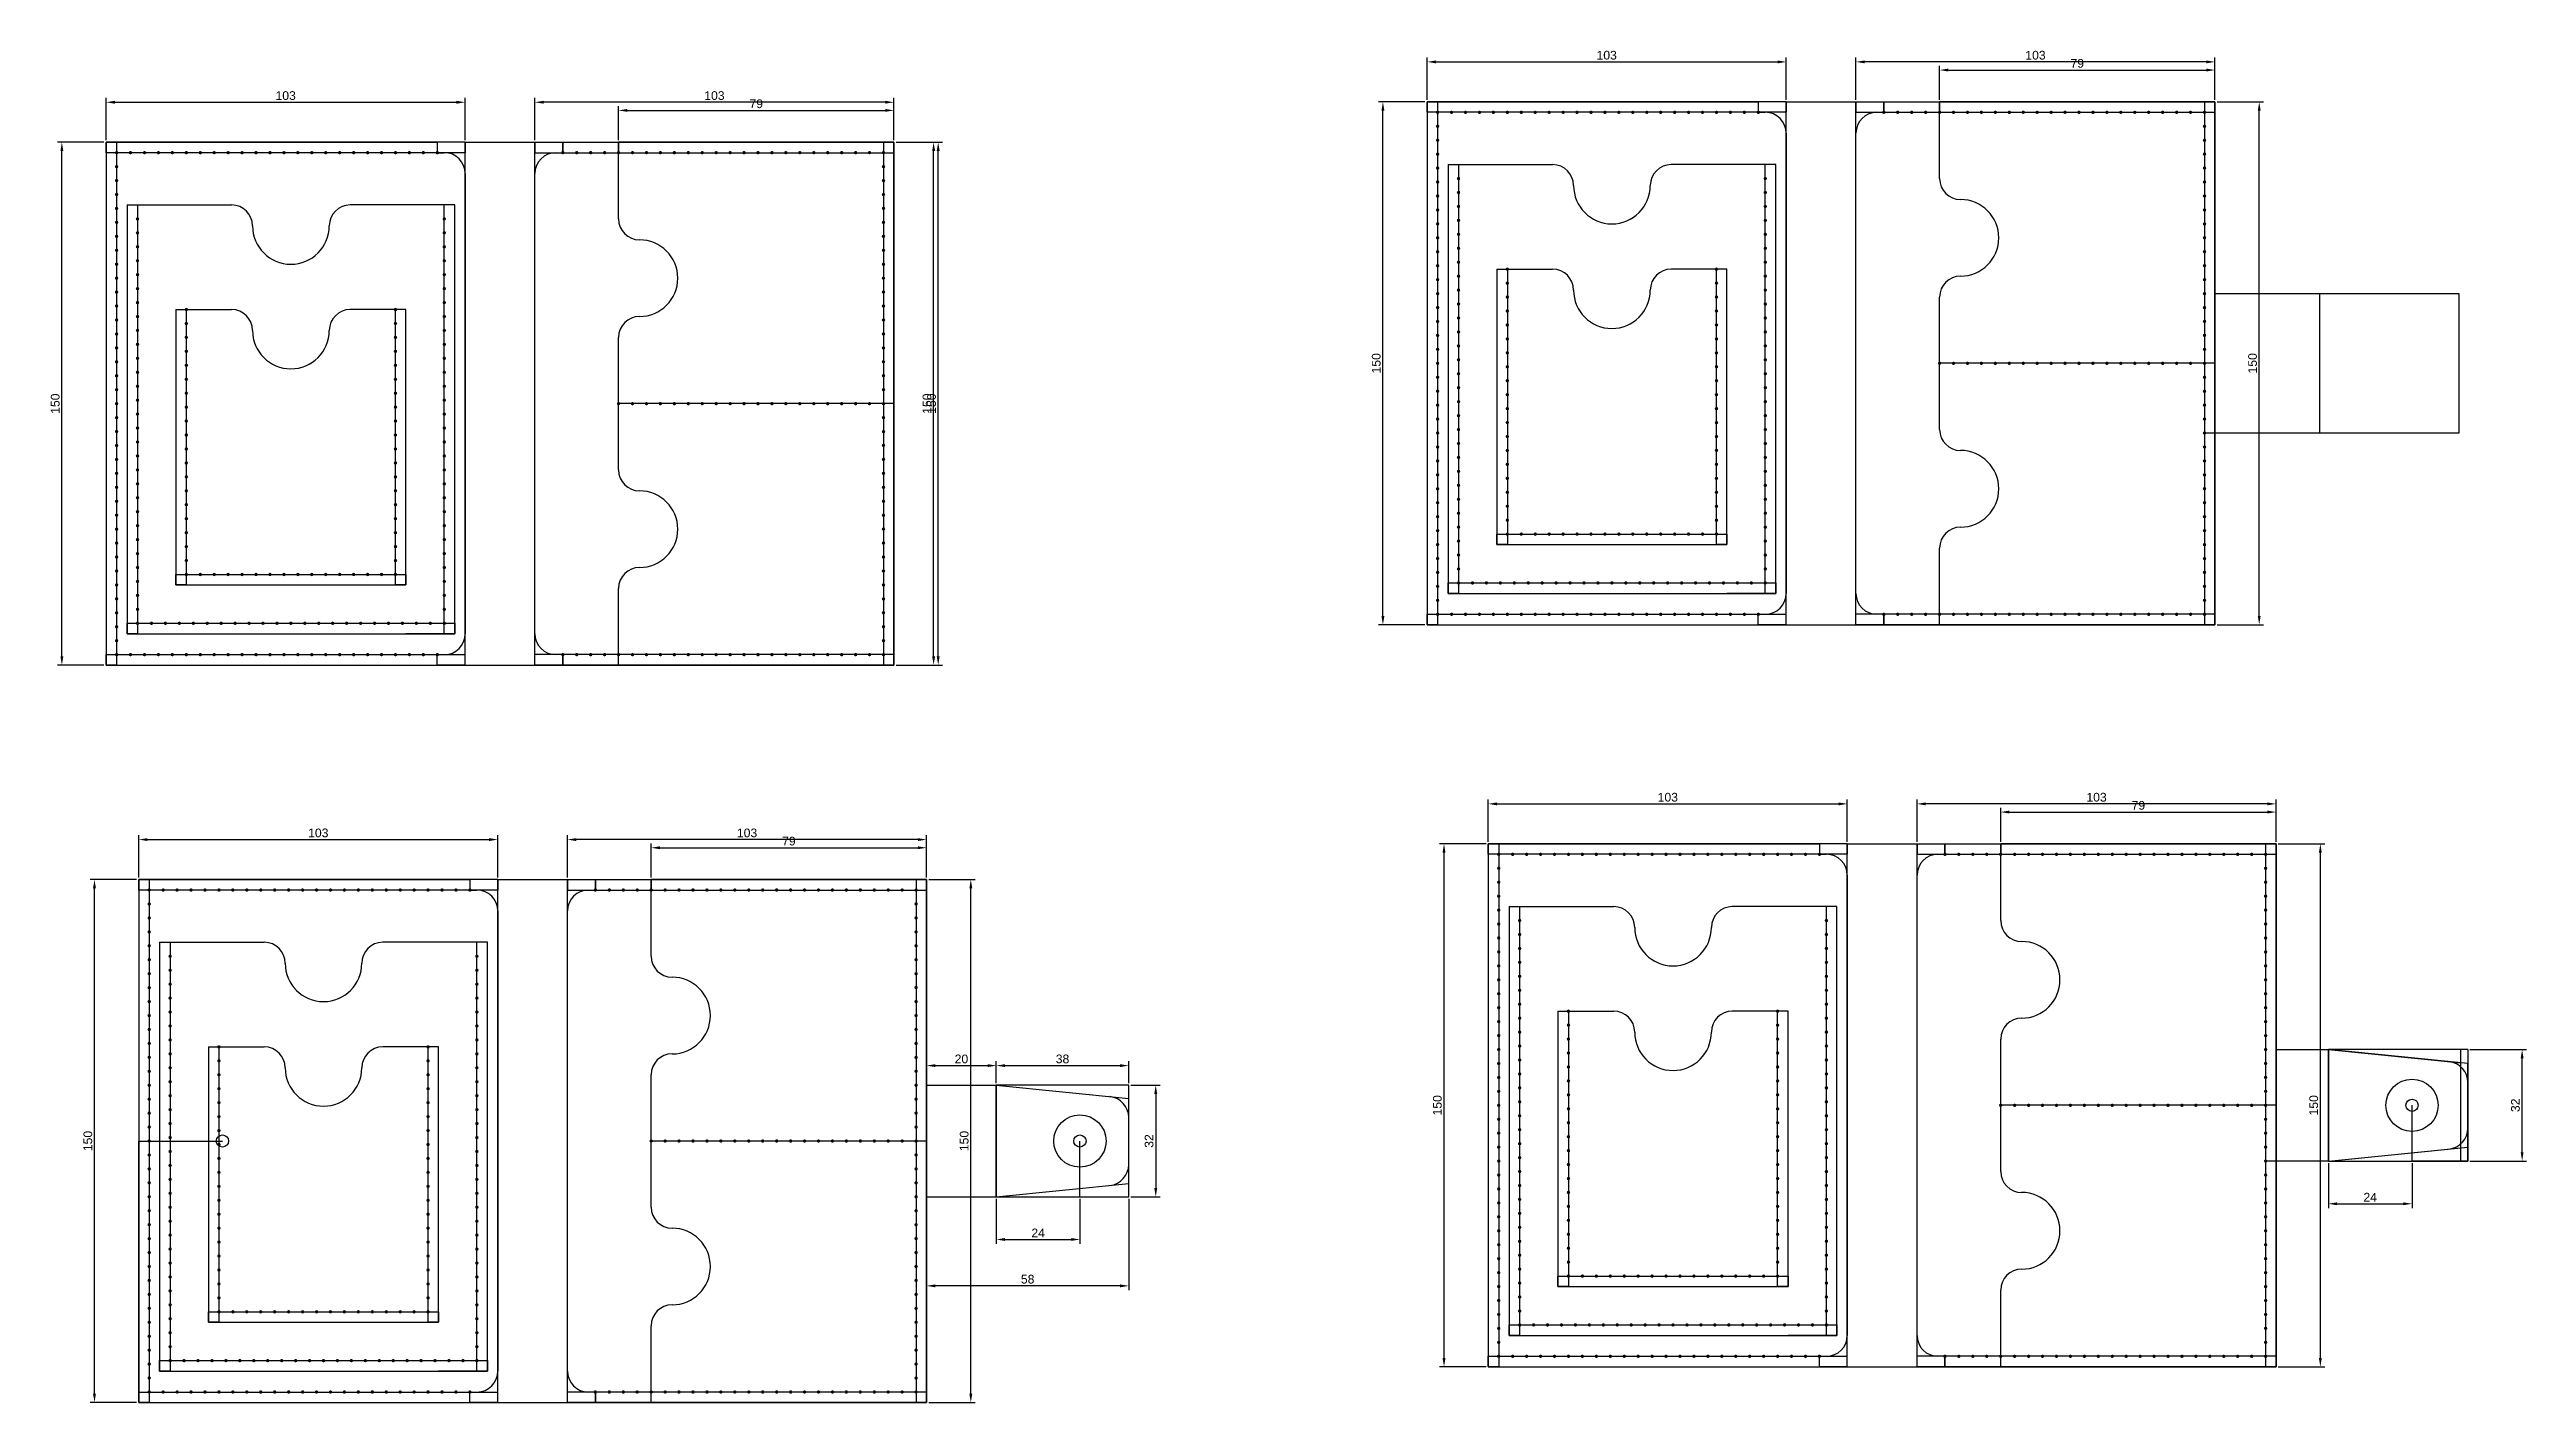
# Model space of a CAD drawing. Header units: millimetres. Extents: x 1335 to 6986, y 304 to 1543.
# Drawn here: x 1827 to 2538, y 326 to 714 of the extents above; entities that cross this region are included whole.
import ezdxf

# ---------------------------------------------------------------- set-up
doc = ezdxf.new("R2010")
doc.units = ezdxf.units.MM
doc.styles.get("Standard").update_dxf_attribs({"font": 'arial.ttf'})
doc.dimstyles.new('ISO-25', dxfattribs={"dimtxt": 2.5, "dimasz": 2.5, "dimexe": 1.25, "dimexo": 0.625, "dimtad": 1, "dimtxsty": 'Standard', "dimcen": 2.5, "dimadec": 0, "dimazin": 0, "dimtfac": 1, "dimtmove": 0, "dimatfit": 3, "dimfxl": 1, "dimarcsym": 0})

msp = doc.modelspace()

# ---------------------------------------------------------------- blocks, each defined once
blk = doc.blocks.new('*D44')
at = {"color": 0, "lineweight": -2, "transparency": 16777216}
for p, q in [((2070.01, 687.29), (2083.33, 687.29)), ((2082.08, 539.79), (2082.08, 684.79)), ((2070.01, 537.29), (2083.33, 537.29))]:
    blk.add_line(p, q, dxfattribs=at)
at = {"color": 0, "transparency": 16777216}
for points in [[(2081.66, 684.79), (2082.5, 684.79), (2082.08, 687.29)], [(2081.66, 539.79), (2082.5, 539.79), (2082.08, 537.29)]]:
    blk.add_solid(points, dxfattribs=at)
at = {"layer": 'Defpoints', "color": 0, "transparency": 16777216}
for p in [(2069.38, 687.29), (2082.08, 687.29), (2069.38, 537.29)]:
    blk.add_point(p, dxfattribs=at)
at = {"color": 0, "transparency": 16777216, "insert": (2080.18, 612.29), "char_height": 2.5, "attachment_point": 5, "rotation": 90}
blk.add_mtext('150', dxfattribs=at)
blk = doc.blocks.new('*D45')
at = {"color": 0, "lineweight": -2, "transparency": 16777216}
for p, q in [((1966.38, 687.92), (1966.38, 700.01)), ((2066.88, 698.76), (1968.88, 698.76)), ((2069.38, 687.92), (2069.38, 700.01))]:
    blk.add_line(p, q, dxfattribs=at)
at = {"color": 0, "transparency": 16777216}
for points in [[(1968.88, 699.18), (1968.88, 698.35), (1966.38, 698.76)], [(2066.88, 699.18), (2066.88, 698.35), (2069.38, 698.76)]]:
    blk.add_solid(points, dxfattribs=at)
at = {"layer": 'Defpoints', "color": 0, "transparency": 16777216}
for p in [(1966.38, 698.76), (1966.38, 687.29), (2069.38, 687.29)]:
    blk.add_point(p, dxfattribs=at)
at = {"color": 0, "transparency": 16777216, "insert": (2017.88, 700.66), "char_height": 2.5, "attachment_point": 5}
blk.add_mtext('103', dxfattribs=at)
blk = doc.blocks.new('*D40')
at = {"color": 0, "lineweight": -2, "transparency": 16777216}
for p, q in [((1990.38, 687.92), (1990.38, 697.67)), ((1992.88, 696.42), (2066.88, 696.42)), ((2069.38, 687.92), (2069.38, 697.67))]:
    blk.add_line(p, q, dxfattribs=at)
at = {"color": 0, "transparency": 16777216}
for points in [[(1992.88, 696.84), (1992.88, 696.01), (1990.38, 696.42)], [(2066.88, 696.84), (2066.88, 696.01), (2069.38, 696.42)]]:
    blk.add_solid(points, dxfattribs=at)
at = {"layer": 'Defpoints', "color": 0, "transparency": 16777216}
for p in [(2069.38, 696.42), (1990.38, 687.29), (2069.38, 687.29)]:
    blk.add_point(p, dxfattribs=at)
at = {"color": 0, "transparency": 16777216, "insert": (2029.88, 698.32), "char_height": 2.5, "attachment_point": 5}
blk.add_mtext('79', dxfattribs=at)
blk = doc.blocks.new('*D41')
at = {"color": 0, "lineweight": -2, "transparency": 16777216}
for p, q in [((2070.01, 687.29), (2082.01, 687.29)), ((2080.76, 539.79), (2080.76, 684.79)), ((2070.01, 537.29), (2082.01, 537.29))]:
    blk.add_line(p, q, dxfattribs=at)
at = {"color": 0, "transparency": 16777216}
for points in [[(2080.35, 684.79), (2081.18, 684.79), (2080.76, 687.29)], [(2080.35, 539.79), (2081.18, 539.79), (2080.76, 537.29)]]:
    blk.add_solid(points, dxfattribs=at)
at = {"layer": 'Defpoints', "color": 0, "transparency": 16777216}
for p in [(2069.38, 687.29), (2080.76, 687.29), (2069.38, 537.29)]:
    blk.add_point(p, dxfattribs=at)
at = {"color": 0, "transparency": 16777216, "insert": (2078.86, 612.29), "char_height": 2.5, "attachment_point": 5, "rotation": 90}
blk.add_mtext('150', dxfattribs=at)
blk = doc.blocks.new('*D42')
at = {"color": 0, "lineweight": -2, "transparency": 16777216}
for p, q in [((1842.76, 687.29), (1829.43, 687.29)), ((1830.68, 539.79), (1830.68, 684.79)), ((1842.76, 537.29), (1829.43, 537.29))]:
    blk.add_line(p, q, dxfattribs=at)
at = {"color": 0, "transparency": 16777216}
for points in [[(1830.27, 684.79), (1831.1, 684.79), (1830.68, 687.29)], [(1830.27, 539.79), (1831.1, 539.79), (1830.68, 537.29)]]:
    blk.add_solid(points, dxfattribs=at)
at = {"layer": 'Defpoints', "color": 0, "transparency": 16777216}
for p in [(1830.68, 687.29), (1843.38, 687.29), (1843.38, 537.29)]:
    blk.add_point(p, dxfattribs=at)
at = {"color": 0, "transparency": 16777216, "insert": (1828.78, 612.29), "char_height": 2.5, "attachment_point": 5, "rotation": 90}
blk.add_mtext('150', dxfattribs=at)
blk = doc.blocks.new('*D43')
at = {"color": 0, "lineweight": -2, "transparency": 16777216}
for p, q in [((1843.38, 687.92), (1843.38, 700.01)), ((1845.88, 698.76), (1943.88, 698.76)), ((1946.38, 687.92), (1946.38, 700.01))]:
    blk.add_line(p, q, dxfattribs=at)
at = {"color": 0, "transparency": 16777216}
for points in [[(1845.88, 699.18), (1845.88, 698.35), (1843.38, 698.76)], [(1943.88, 699.18), (1943.88, 698.35), (1946.38, 698.76)]]:
    blk.add_solid(points, dxfattribs=at)
at = {"layer": 'Defpoints', "color": 0, "transparency": 16777216}
for p in [(1946.38, 698.76), (1843.38, 687.29), (1946.38, 687.29)]:
    blk.add_point(p, dxfattribs=at)
at = {"color": 0, "transparency": 16777216, "insert": (1894.88, 700.66), "char_height": 2.5, "attachment_point": 5}
blk.add_mtext('103', dxfattribs=at)
blk = doc.blocks.new('*D48')
at = {"color": 0, "lineweight": -2, "transparency": 16777216}
for p, q in [((2448.97, 698.87), (2462.29, 698.87)), ((2461.04, 551.37), (2461.04, 696.37)), ((2448.97, 548.87), (2462.29, 548.87))]:
    blk.add_line(p, q, dxfattribs=at)
at = {"color": 0, "transparency": 16777216}
for points in [[(2460.63, 696.37), (2461.46, 696.37), (2461.04, 698.87)], [(2460.63, 551.37), (2461.46, 551.37), (2461.04, 548.87)]]:
    blk.add_solid(points, dxfattribs=at)
at = {"layer": 'Defpoints', "color": 0, "transparency": 16777216}
for p in [(2448.35, 698.87), (2461.04, 698.87), (2448.35, 548.87)]:
    blk.add_point(p, dxfattribs=at)
at = {"color": 0, "transparency": 16777216, "insert": (2459.14, 623.87), "char_height": 2.5, "attachment_point": 5, "rotation": 90}
blk.add_mtext('150', dxfattribs=at)
blk = doc.blocks.new('*D49')
at = {"color": 0, "lineweight": -2, "transparency": 16777216}
for p, q in [((2345.35, 699.49), (2345.35, 711.59)), ((2448.35, 699.49), (2448.35, 711.59)), ((2445.85, 710.34), (2347.85, 710.34))]:
    blk.add_line(p, q, dxfattribs=at)
at = {"color": 0, "transparency": 16777216}
for points in [[(2347.85, 710.75), (2347.85, 709.92), (2345.35, 710.34)], [(2445.85, 710.75), (2445.85, 709.92), (2448.35, 710.34)]]:
    blk.add_solid(points, dxfattribs=at)
at = {"layer": 'Defpoints', "color": 0, "transparency": 16777216}
for p in [(2345.35, 710.34), (2345.35, 698.87), (2448.35, 698.87)]:
    blk.add_point(p, dxfattribs=at)
at = {"color": 0, "transparency": 16777216, "insert": (2396.85, 712.24), "char_height": 2.5, "attachment_point": 5}
blk.add_mtext('103', dxfattribs=at)
blk = doc.blocks.new('*D50')
at = {"color": 0, "lineweight": -2, "transparency": 16777216}
for p, q in [((2369.35, 699.49), (2369.35, 709.25)), ((2371.85, 708), (2445.85, 708)), ((2448.35, 699.49), (2448.35, 709.25))]:
    blk.add_line(p, q, dxfattribs=at)
at = {"color": 0, "transparency": 16777216}
for points in [[(2371.85, 708.41), (2371.85, 707.58), (2369.35, 708)], [(2445.85, 708.41), (2445.85, 707.58), (2448.35, 708)]]:
    blk.add_solid(points, dxfattribs=at)
at = {"layer": 'Defpoints', "color": 0, "transparency": 16777216}
for p in [(2448.35, 708), (2369.35, 698.87), (2448.35, 698.87)]:
    blk.add_point(p, dxfattribs=at)
at = {"color": 0, "transparency": 16777216, "insert": (2408.85, 709.9), "char_height": 2.5, "attachment_point": 5}
blk.add_mtext('79', dxfattribs=at)
blk = doc.blocks.new('*D46')
at = {"color": 0, "lineweight": -2, "transparency": 16777216}
for p, q in [((2221.72, 698.87), (2208.4, 698.87)), ((2209.65, 551.37), (2209.65, 696.37)), ((2221.72, 548.87), (2208.4, 548.87))]:
    blk.add_line(p, q, dxfattribs=at)
at = {"color": 0, "transparency": 16777216}
for points in [[(2209.23, 696.37), (2210.07, 696.37), (2209.65, 698.87)], [(2209.23, 551.37), (2210.07, 551.37), (2209.65, 548.87)]]:
    blk.add_solid(points, dxfattribs=at)
at = {"layer": 'Defpoints', "color": 0, "transparency": 16777216}
for p in [(2209.65, 698.87), (2222.35, 698.87), (2222.35, 548.87)]:
    blk.add_point(p, dxfattribs=at)
at = {"color": 0, "transparency": 16777216, "insert": (2207.75, 623.87), "char_height": 2.5, "attachment_point": 5, "rotation": 90}
blk.add_mtext('150', dxfattribs=at)
blk = doc.blocks.new('*D47')
at = {"color": 0, "lineweight": -2, "transparency": 16777216}
for p, q in [((2222.35, 699.49), (2222.35, 711.59)), ((2325.35, 699.49), (2325.35, 711.59)), ((2224.85, 710.34), (2322.85, 710.34))]:
    blk.add_line(p, q, dxfattribs=at)
at = {"color": 0, "transparency": 16777216}
for points in [[(2224.85, 710.75), (2224.85, 709.92), (2222.35, 710.34)], [(2322.85, 710.75), (2322.85, 709.92), (2325.35, 710.34)]]:
    blk.add_solid(points, dxfattribs=at)
at = {"layer": 'Defpoints', "color": 0, "transparency": 16777216}
for p in [(2325.35, 710.34), (2222.35, 698.87), (2325.35, 698.87)]:
    blk.add_point(p, dxfattribs=at)
at = {"color": 0, "transparency": 16777216, "insert": (2273.85, 712.24), "char_height": 2.5, "attachment_point": 5}
blk.add_mtext('103', dxfattribs=at)
blk = doc.blocks.new('*D54')
at = {"color": 0, "lineweight": -2, "transparency": 16777216}
for p, q in [((2466.5, 486.01), (2479.83, 486.01)), ((2478.58, 338.51), (2478.58, 483.51)), ((2466.5, 336.01), (2479.83, 336.01))]:
    blk.add_line(p, q, dxfattribs=at)
at = {"color": 0, "transparency": 16777216}
for points in [[(2478.16, 483.51), (2478.99, 483.51), (2478.58, 486.01)], [(2478.16, 338.51), (2478.99, 338.51), (2478.58, 336.01)]]:
    blk.add_solid(points, dxfattribs=at)
at = {"layer": 'Defpoints', "color": 0, "transparency": 16777216}
for p in [(2465.88, 486.01), (2478.58, 486.01), (2465.88, 336.01)]:
    blk.add_point(p, dxfattribs=at)
at = {"color": 0, "transparency": 16777216, "insert": (2476.68, 411.01), "char_height": 2.5, "attachment_point": 5, "rotation": 90}
blk.add_mtext('150', dxfattribs=at)
blk = doc.blocks.new('*D55')
at = {"color": 0, "lineweight": -2, "transparency": 16777216}
for p, q in [((2362.88, 486.64), (2362.88, 498.73)), ((2463.38, 497.48), (2365.38, 497.48)), ((2465.88, 486.64), (2465.88, 498.73))]:
    blk.add_line(p, q, dxfattribs=at)
at = {"color": 0, "transparency": 16777216}
for points in [[(2365.38, 497.9), (2365.38, 497.06), (2362.88, 497.48)], [(2463.38, 497.9), (2463.38, 497.06), (2465.88, 497.48)]]:
    blk.add_solid(points, dxfattribs=at)
at = {"layer": 'Defpoints', "color": 0, "transparency": 16777216}
for p in [(2362.88, 497.48), (2362.88, 486.01), (2465.88, 486.01)]:
    blk.add_point(p, dxfattribs=at)
at = {"color": 0, "transparency": 16777216, "insert": (2414.38, 499.38), "char_height": 2.5, "attachment_point": 5}
blk.add_mtext('103', dxfattribs=at)
blk = doc.blocks.new('*D51')
at = {"color": 0, "lineweight": -2, "transparency": 16777216}
for p, q in [((2386.88, 486.64), (2386.88, 496.39)), ((2389.38, 495.14), (2463.38, 495.14)), ((2465.88, 486.64), (2465.88, 496.39))]:
    blk.add_line(p, q, dxfattribs=at)
at = {"color": 0, "transparency": 16777216}
for points in [[(2389.38, 495.56), (2389.38, 494.72), (2386.88, 495.14)], [(2463.38, 495.56), (2463.38, 494.72), (2465.88, 495.14)]]:
    blk.add_solid(points, dxfattribs=at)
at = {"layer": 'Defpoints', "color": 0, "transparency": 16777216}
for p in [(2465.88, 495.14), (2386.88, 486.01), (2465.88, 486.01)]:
    blk.add_point(p, dxfattribs=at)
at = {"color": 0, "transparency": 16777216, "insert": (2426.38, 497.04), "char_height": 2.5, "attachment_point": 5}
blk.add_mtext('79', dxfattribs=at)
blk = doc.blocks.new('*D52')
at = {"color": 0, "lineweight": -2, "transparency": 16777216}
for p, q in [((2239.25, 486.01), (2225.93, 486.01)), ((2227.18, 338.51), (2227.18, 483.51)), ((2239.25, 336.01), (2225.93, 336.01))]:
    blk.add_line(p, q, dxfattribs=at)
at = {"color": 0, "transparency": 16777216}
for points in [[(2226.77, 483.51), (2227.6, 483.51), (2227.18, 486.01)], [(2226.77, 338.51), (2227.6, 338.51), (2227.18, 336.01)]]:
    blk.add_solid(points, dxfattribs=at)
at = {"layer": 'Defpoints', "color": 0, "transparency": 16777216}
for p in [(2227.18, 486.01), (2239.88, 486.01), (2239.88, 336.01)]:
    blk.add_point(p, dxfattribs=at)
at = {"color": 0, "transparency": 16777216, "insert": (2225.28, 411.01), "char_height": 2.5, "attachment_point": 5, "rotation": 90}
blk.add_mtext('150', dxfattribs=at)
blk = doc.blocks.new('*D53')
at = {"color": 0, "lineweight": -2, "transparency": 16777216}
for p, q in [((2239.88, 486.64), (2239.88, 498.73)), ((2242.38, 497.48), (2340.38, 497.48)), ((2342.88, 486.64), (2342.88, 498.73))]:
    blk.add_line(p, q, dxfattribs=at)
at = {"color": 0, "transparency": 16777216}
for points in [[(2242.38, 497.9), (2242.38, 497.06), (2239.88, 497.48)], [(2340.38, 497.9), (2340.38, 497.06), (2342.88, 497.48)]]:
    blk.add_solid(points, dxfattribs=at)
at = {"layer": 'Defpoints', "color": 0, "transparency": 16777216}
for p in [(2342.88, 497.48), (2239.88, 486.01), (2342.88, 486.01)]:
    blk.add_point(p, dxfattribs=at)
at = {"color": 0, "transparency": 16777216, "insert": (2291.38, 499.38), "char_height": 2.5, "attachment_point": 5}
blk.add_mtext('103', dxfattribs=at)
blk = doc.blocks.new('*D56')
at = {"color": 0, "lineweight": -2, "transparency": 16777216}
for p, q in [((2521.5, 427.01), (2537.71, 427.01)), ((2536.46, 397.51), (2536.46, 424.51)), ((2521.5, 395.01), (2537.71, 395.01))]:
    blk.add_line(p, q, dxfattribs=at)
at = {"color": 0, "transparency": 16777216}
for points in [[(2536.04, 424.51), (2536.87, 424.51), (2536.46, 427.01)], [(2536.04, 397.51), (2536.87, 397.51), (2536.46, 395.01)]]:
    blk.add_solid(points, dxfattribs=at)
at = {"layer": 'Defpoints', "color": 0, "transparency": 16777216}
for p in [(2520.88, 427.01), (2536.46, 427.01), (2520.88, 395.01)]:
    blk.add_point(p, dxfattribs=at)
at = {"color": 0, "transparency": 16777216, "insert": (2534.55, 411.01), "char_height": 2.5, "attachment_point": 5, "rotation": 90}
blk.add_mtext('32', dxfattribs=at)
blk = doc.blocks.new('*D57')
at = {"color": 0, "lineweight": -2, "transparency": 16777216}
for p, q in [((2480.88, 394.39), (2480.88, 381.52)), ((2504.88, 394.39), (2504.88, 381.52)), ((2483.38, 382.77), (2502.38, 382.77))]:
    blk.add_line(p, q, dxfattribs=at)
at = {"color": 0, "transparency": 16777216}
for points in [[(2483.38, 383.18), (2483.38, 382.35), (2480.88, 382.77)], [(2502.38, 383.18), (2502.38, 382.35), (2504.88, 382.77)]]:
    blk.add_solid(points, dxfattribs=at)
at = {"layer": 'Defpoints', "color": 0, "transparency": 16777216}
for p in [(2480.88, 395.01), (2504.88, 395.01), (2504.88, 382.77)]:
    blk.add_point(p, dxfattribs=at)
at = {"color": 0, "transparency": 16777216, "insert": (2492.88, 384.65), "char_height": 2.5, "attachment_point": 5}
blk.add_mtext('24', dxfattribs=at)
blk = doc.blocks.new('*D61')
at = {"color": 0, "lineweight": -2, "transparency": 16777216}
for p, q in [((2079.36, 475.77), (2092.68, 475.77)), ((2091.43, 328.27), (2091.43, 473.27)), ((2079.36, 325.77), (2092.68, 325.77))]:
    blk.add_line(p, q, dxfattribs=at)
at = {"color": 0, "transparency": 16777216}
for points in [[(2091.02, 473.27), (2091.85, 473.27), (2091.43, 475.77)], [(2091.02, 328.27), (2091.85, 328.27), (2091.43, 325.77)]]:
    blk.add_solid(points, dxfattribs=at)
at = {"layer": 'Defpoints', "color": 0, "transparency": 16777216}
for p in [(2078.74, 475.77), (2091.43, 475.77), (2078.74, 325.77)]:
    blk.add_point(p, dxfattribs=at)
at = {"color": 0, "transparency": 16777216, "insert": (2089.53, 400.77), "char_height": 2.5, "attachment_point": 5, "rotation": 90}
blk.add_mtext('150', dxfattribs=at)
blk = doc.blocks.new('*D62')
at = {"color": 0, "lineweight": -2, "transparency": 16777216}
for p, q in [((1975.74, 476.39), (1975.74, 488.49)), ((2076.24, 487.24), (1978.24, 487.24)), ((2078.74, 476.39), (2078.74, 488.49))]:
    blk.add_line(p, q, dxfattribs=at)
at = {"color": 0, "transparency": 16777216}
for points in [[(1978.24, 487.65), (1978.24, 486.82), (1975.74, 487.24)], [(2076.24, 487.65), (2076.24, 486.82), (2078.74, 487.24)]]:
    blk.add_solid(points, dxfattribs=at)
at = {"layer": 'Defpoints', "color": 0, "transparency": 16777216}
for p in [(1975.74, 487.24), (1975.74, 475.77), (2078.74, 475.77)]:
    blk.add_point(p, dxfattribs=at)
at = {"color": 0, "transparency": 16777216, "insert": (2027.24, 489.14), "char_height": 2.5, "attachment_point": 5}
blk.add_mtext('103', dxfattribs=at)
blk = doc.blocks.new('*D63')
at = {"color": 0, "lineweight": -2, "transparency": 16777216}
for p, q in [((1999.74, 476.39), (1999.74, 486.15)), ((2002.24, 484.9), (2076.24, 484.9)), ((2078.74, 476.39), (2078.74, 486.15))]:
    blk.add_line(p, q, dxfattribs=at)
at = {"color": 0, "transparency": 16777216}
for points in [[(2002.24, 485.31), (2002.24, 484.48), (1999.74, 484.9)], [(2076.24, 485.31), (2076.24, 484.48), (2078.74, 484.9)]]:
    blk.add_solid(points, dxfattribs=at)
at = {"layer": 'Defpoints', "color": 0, "transparency": 16777216}
for p in [(2078.74, 484.9), (1999.74, 475.77), (2078.74, 475.77)]:
    blk.add_point(p, dxfattribs=at)
at = {"color": 0, "transparency": 16777216, "insert": (2039.24, 486.8), "char_height": 2.5, "attachment_point": 5}
blk.add_mtext('79', dxfattribs=at)
blk = doc.blocks.new('*D58')
at = {"color": 0, "lineweight": -2, "transparency": 16777216}
for p, q in [((1852.11, 475.77), (1838.79, 475.77)), ((1840.04, 328.27), (1840.04, 473.27)), ((1852.11, 325.77), (1838.79, 325.77))]:
    blk.add_line(p, q, dxfattribs=at)
at = {"color": 0, "transparency": 16777216}
for points in [[(1839.62, 473.27), (1840.45, 473.27), (1840.04, 475.77)], [(1839.62, 328.27), (1840.45, 328.27), (1840.04, 325.77)]]:
    blk.add_solid(points, dxfattribs=at)
at = {"layer": 'Defpoints', "color": 0, "transparency": 16777216}
for p in [(1840.04, 475.77), (1852.74, 475.77), (1852.74, 325.77)]:
    blk.add_point(p, dxfattribs=at)
at = {"color": 0, "transparency": 16777216, "insert": (1838.14, 400.77), "char_height": 2.5, "attachment_point": 5, "rotation": 90}
blk.add_mtext('150', dxfattribs=at)
blk = doc.blocks.new('*D59')
at = {"color": 0, "lineweight": -2, "transparency": 16777216}
for p, q in [((1852.74, 476.39), (1852.74, 488.49)), ((1855.24, 487.24), (1953.24, 487.24)), ((1955.74, 476.39), (1955.74, 488.49))]:
    blk.add_line(p, q, dxfattribs=at)
at = {"color": 0, "transparency": 16777216}
for points in [[(1855.24, 487.65), (1855.24, 486.82), (1852.74, 487.24)], [(1953.24, 487.65), (1953.24, 486.82), (1955.74, 487.24)]]:
    blk.add_solid(points, dxfattribs=at)
at = {"layer": 'Defpoints', "color": 0, "transparency": 16777216}
for p in [(1955.74, 487.24), (1852.74, 475.77), (1955.74, 475.77)]:
    blk.add_point(p, dxfattribs=at)
at = {"color": 0, "transparency": 16777216, "insert": (1904.24, 489.14), "char_height": 2.5, "attachment_point": 5}
blk.add_mtext('103', dxfattribs=at)
blk = doc.blocks.new('*D60')
at = {"color": 0, "lineweight": -2, "transparency": 16777216}
for p, q in [((2098.74, 384.14), (2098.74, 371.27)), ((2122.74, 384.14), (2122.74, 371.27)), ((2101.24, 372.52), (2120.24, 372.52))]:
    blk.add_line(p, q, dxfattribs=at)
at = {"color": 0, "transparency": 16777216}
for points in [[(2101.24, 372.94), (2101.24, 372.11), (2098.74, 372.52)], [(2120.24, 372.94), (2120.24, 372.11), (2122.74, 372.52)]]:
    blk.add_solid(points, dxfattribs=at)
at = {"layer": 'Defpoints', "color": 0, "transparency": 16777216}
for p in [(2098.74, 384.77), (2122.74, 384.77), (2122.74, 372.52)]:
    blk.add_point(p, dxfattribs=at)
at = {"color": 0, "transparency": 16777216, "insert": (2110.74, 374.4), "char_height": 2.5, "attachment_point": 5}
blk.add_mtext('24', dxfattribs=at)
blk = doc.blocks.new('*D64')
at = {"color": 0, "lineweight": -2, "transparency": 16777216}
for p, q in [((2137.36, 416.77), (2145.74, 416.77)), ((2144.49, 414.27), (2144.49, 387.27)), ((2137.36, 384.77), (2145.74, 384.77))]:
    blk.add_line(p, q, dxfattribs=at)
at = {"color": 0, "transparency": 16777216}
for points in [[(2144.07, 414.27), (2144.9, 414.27), (2144.49, 416.77)], [(2144.07, 387.27), (2144.9, 387.27), (2144.49, 384.77)]]:
    blk.add_solid(points, dxfattribs=at)
at = {"layer": 'Defpoints', "color": 0, "transparency": 16777216}
for p in [(2136.74, 416.77), (2136.74, 384.77), (2144.49, 384.77)]:
    blk.add_point(p, dxfattribs=at)
at = {"color": 0, "transparency": 16777216, "insert": (2142.58, 400.77), "char_height": 2.5, "attachment_point": 5, "rotation": 90}
blk.add_mtext('32', dxfattribs=at)
blk = doc.blocks.new('*D65')
at = {"color": 0, "lineweight": -2, "transparency": 16777216}
for p, q in [((2098.74, 417.39), (2098.74, 423.65)), ((2101.24, 422.4), (2134.24, 422.4)), ((2136.74, 417.39), (2136.74, 423.65))]:
    blk.add_line(p, q, dxfattribs=at)
at = {"color": 0, "transparency": 16777216}
for points in [[(2101.24, 422.82), (2101.24, 421.98), (2098.74, 422.4)], [(2134.24, 422.82), (2134.24, 421.98), (2136.74, 422.4)]]:
    blk.add_solid(points, dxfattribs=at)
at = {"layer": 'Defpoints', "color": 0, "transparency": 16777216}
for p in [(2136.74, 422.4), (2098.74, 416.77), (2136.74, 416.77)]:
    blk.add_point(p, dxfattribs=at)
at = {"color": 0, "transparency": 16777216, "insert": (2117.74, 424.3), "char_height": 2.5, "attachment_point": 5}
blk.add_mtext('38', dxfattribs=at)
blk = doc.blocks.new('*D66')
at = {"color": 0, "lineweight": -2, "transparency": 16777216}
for p, q in [((2078.74, 384.14), (2078.74, 357.97)), ((2136.74, 384.14), (2136.74, 357.97)), ((2134.24, 359.22), (2081.24, 359.22))]:
    blk.add_line(p, q, dxfattribs=at)
at = {"color": 0, "transparency": 16777216}
for points in [[(2081.24, 359.64), (2081.24, 358.8), (2078.74, 359.22)], [(2134.24, 359.64), (2134.24, 358.8), (2136.74, 359.22)]]:
    blk.add_solid(points, dxfattribs=at)
at = {"layer": 'Defpoints', "color": 0, "transparency": 16777216}
for p in [(2078.74, 384.77), (2136.74, 384.77), (2078.74, 359.22)]:
    blk.add_point(p, dxfattribs=at)
at = {"color": 0, "transparency": 16777216, "insert": (2107.74, 361.12), "char_height": 2.5, "attachment_point": 5}
blk.add_mtext('58', dxfattribs=at)
blk = doc.blocks.new('*D67')
at = {"color": 0, "lineweight": -2, "transparency": 16777216}
for p, q in [((2078.74, 417.39), (2078.74, 423.65)), ((2081.24, 422.4), (2096.24, 422.4)), ((2098.74, 417.39), (2098.74, 423.65))]:
    blk.add_line(p, q, dxfattribs=at)
at = {"color": 0, "transparency": 16777216}
for points in [[(2081.24, 422.82), (2081.24, 421.98), (2078.74, 422.4)], [(2096.24, 422.82), (2096.24, 421.98), (2098.74, 422.4)]]:
    blk.add_solid(points, dxfattribs=at)
at = {"layer": 'Defpoints', "color": 0, "transparency": 16777216}
for p in [(2098.74, 422.4), (2078.74, 416.77), (2098.74, 416.77)]:
    blk.add_point(p, dxfattribs=at)
at = {"color": 0, "transparency": 16777216, "insert": (2088.74, 424.3), "char_height": 2.5, "attachment_point": 5}
blk.add_mtext('20', dxfattribs=at)

# ---------------------------------------------------------------- dimensions: what is measured, and where the dimension line sits
at = {"color": 3}
for base, p1, p2, picture, middle in [((2325.346, 710.338), (2222.346, 698.869), (2325.346, 698.869), '*D47', (2273.846, 712.241)), ((2448.346, 707.998), (2369.346, 698.869), (2448.346, 698.869), '*D50', (2408.846, 709.899)), ((1946.382, 698.763), (1843.382, 687.294), (1946.382, 687.294), '*D43', (1894.882, 700.665)), ((2069.382, 696.422), (1990.382, 687.294), (2069.382, 687.294), '*D40', (2029.882, 698.324)), ((2342.88, 497.48), (2239.88, 486.011), (2342.88, 486.011), '*D53', (2291.38, 499.382)), ((2465.88, 495.14), (2386.88, 486.011), (2465.88, 486.011), '*D51', (2426.38, 497.041)), ((1955.735, 487.237), (1852.735, 475.768), (1955.735, 475.768), '*D59', (1904.235, 489.139)), ((2078.735, 484.896), (1999.735, 475.768), (2078.735, 475.768), '*D63', (2039.235, 486.798)), ((2098.735, 422.401), (2078.735, 416.768), (2098.735, 416.768), '*D67', (2088.735, 424.302)), ((2136.735, 422.401), (2098.735, 416.768), (2136.735, 416.768), '*D65', (2117.735, 424.303)), ((2504.88, 382.766), (2480.88, 395.011), (2504.88, 395.011), '*D57', (2492.88, 384.646)), ((2078.735, 359.221), (2136.735, 384.768), (2078.735, 384.768), '*D66', (2107.735, 361.122)), ((2122.735, 372.523), (2098.735, 384.768), (2122.735, 384.768), '*D60', (2110.735, 374.403))]:
    dim = msp.add_linear_dim(base=base, p1=p1, p2=p2, dimstyle='ISO-25', dxfattribs=at)
    dim.commit()
    dim.dimension.update_dxf_attribs({"geometry": picture, "text_midpoint": middle})
for base, p1, p2, angle, picture, middle in [((2345.346, 710.338), (2448.346, 698.869), (2345.346, 698.869), 180, '*D49', (2396.846, 712.241)), ((1966.382, 698.763), (2069.382, 687.294), (1966.382, 687.294), 180, '*D45', (2017.882, 700.665)), ((2209.648, 698.869), (2222.346, 548.869), (2222.346, 698.869), 90, '*D46', (2207.747, 623.869)), ((2461.044, 698.869), (2448.346, 548.869), (2448.346, 698.869), 90, '*D48', (2459.143, 623.869)), ((1830.684, 687.294), (1843.382, 537.294), (1843.382, 687.294), 90, '*D42', (1828.783, 612.294)), ((2082.08, 687.294), (2069.382, 537.294), (2069.382, 687.294), 90, '*D44', (2080.178, 612.294)), ((2080.763, 687.294), (2069.382, 537.294), (2069.382, 687.294), 90, '*D41', (2078.862, 612.294)), ((2362.88, 497.48), (2465.88, 486.011), (2362.88, 486.011), 180, '*D55', (2414.38, 499.382)), ((1975.735, 487.237), (2078.735, 475.768), (1975.735, 475.768), 180, '*D62', (2027.235, 489.139)), ((2227.182, 486.011), (2239.88, 336.011), (2239.88, 486.011), 90, '*D52', (2225.28, 411.011)), ((2478.577, 486.011), (2465.88, 336.011), (2465.88, 486.011), 90, '*D54', (2476.676, 411.011)), ((1840.037, 475.768), (1852.735, 325.768), (1852.735, 475.768), 90, '*D58', (1838.136, 400.768)), ((2091.433, 475.768), (2078.735, 325.768), (2078.735, 475.768), 90, '*D61', (2089.532, 400.768)), ((2536.456, 427.011), (2520.88, 395.011), (2520.88, 427.011), 90, '*D56', (2534.554, 411.011)), ((2144.487, 384.768), (2136.735, 416.768), (2136.735, 384.768), 90, '*D64', (2142.584, 400.768))]:
    dim = msp.add_linear_dim(base=base, p1=p1, p2=p2, angle=angle, dimstyle='ISO-25', dxfattribs=at)
    dim.commit()
    dim.dimension.update_dxf_attribs({"geometry": picture, "text_midpoint": middle})

# ---------------------------------------------------------------- hatches: boundary and pattern name
h = msp.add_hatch(color=256)
h.dxf.hatch_style = 1
h.paths.add_polyline_path([(2225.846, 695.869, 1), (2224.846, 695.869, 1)])
h = msp.add_hatch(color=256)
h.dxf.hatch_style = 1
h.paths.add_polyline_path([(2229.846, 695.869, 1), (2228.846, 695.869, 1)])
h = msp.add_hatch(color=256)
h.dxf.hatch_style = 1
h.paths.add_polyline_path([(2233.846, 695.869, 1), (2232.846, 695.869, 1)])
h = msp.add_hatch(color=256)
h.dxf.hatch_style = 1
h.paths.add_polyline_path([(2237.846, 695.869, 1), (2236.846, 695.869, 1)])
h = msp.add_hatch(color=256)
h.dxf.hatch_style = 1
h.paths.add_polyline_path([(2241.846, 695.869, 1), (2240.846, 695.869, 1)])
h = msp.add_hatch(color=256)
h.dxf.hatch_style = 1
h.paths.add_polyline_path([(2245.846, 695.869, 1), (2244.846, 695.869, 1)])
h = msp.add_hatch(color=256)
h.dxf.hatch_style = 1
h.paths.add_polyline_path([(2249.846, 695.869, 1), (2248.846, 695.869, 1)])
h = msp.add_hatch(color=256)
h.dxf.hatch_style = 1
h.paths.add_polyline_path([(2253.846, 695.869, 1), (2252.846, 695.869, 1)])
h = msp.add_hatch(color=256)
h.dxf.hatch_style = 1
h.paths.add_polyline_path([(2257.846, 695.869, 1), (2256.846, 695.869, 1)])
h = msp.add_hatch(color=256)
h.dxf.hatch_style = 1
h.paths.add_polyline_path([(2261.846, 695.869, 1), (2260.846, 695.869, 1)])
h = msp.add_hatch(color=256)
h.dxf.hatch_style = 1
h.paths.add_polyline_path([(2265.846, 695.869, 1), (2264.846, 695.869, 1)])
h = msp.add_hatch(color=256)
h.dxf.hatch_style = 1
h.paths.add_polyline_path([(2269.846, 695.869, 1), (2268.846, 695.869, 1)])
h = msp.add_hatch(color=256)
h.dxf.hatch_style = 1
h.paths.add_polyline_path([(2273.846, 695.869, 1), (2272.846, 695.869, 1)])
h = msp.add_hatch(color=256)
h.dxf.hatch_style = 1
h.paths.add_polyline_path([(2277.846, 695.869, 1), (2276.846, 695.869, 1)])
h = msp.add_hatch(color=256)
h.dxf.hatch_style = 1
h.paths.add_polyline_path([(2281.846, 695.869, 1), (2280.846, 695.869, 1)])
h = msp.add_hatch(color=256)
h.dxf.hatch_style = 1
h.paths.add_polyline_path([(2285.846, 695.869, 1), (2284.846, 695.869, 1)])
h = msp.add_hatch(color=256)
h.dxf.hatch_style = 1
h.paths.add_polyline_path([(2289.846, 695.869, 1), (2288.846, 695.869, 1)])
h = msp.add_hatch(color=256)
h.dxf.hatch_style = 1
h.paths.add_polyline_path([(2293.846, 695.869, 1), (2292.846, 695.869, 1)])
h = msp.add_hatch(color=256)
h.dxf.hatch_style = 1
h.paths.add_polyline_path([(2297.846, 695.869, 1), (2296.846, 695.869, 1)])
h = msp.add_hatch(color=256)
h.dxf.hatch_style = 1
h.paths.add_polyline_path([(2301.846, 695.869, 1), (2300.846, 695.869, 1)])
h = msp.add_hatch(color=256)
h.dxf.hatch_style = 1
h.paths.add_polyline_path([(2305.846, 695.869, 1), (2304.846, 695.869, 1)])
h = msp.add_hatch(color=256)
h.dxf.hatch_style = 1
h.paths.add_polyline_path([(2309.846, 695.869, 1), (2308.846, 695.869, 1)])
h = msp.add_hatch(color=256)
h.dxf.hatch_style = 1
h.paths.add_polyline_path([(2313.846, 695.869, 1), (2312.846, 695.869, 1)])
h = msp.add_hatch(color=256)
h.dxf.hatch_style = 1
h.paths.add_polyline_path([(2317.846, 695.869, 1), (2316.846, 695.869, 1)])
h = msp.add_hatch(color=256)
h.dxf.hatch_style = 1
h.paths.add_polyline_path([(2352.846, 695.869, -1), (2353.846, 695.869, -1)])
h = msp.add_hatch(color=256)
h.dxf.hatch_style = 1
h.paths.add_polyline_path([(2356.846, 695.869, -1), (2357.846, 695.869, -1)])
h = msp.add_hatch(color=256)
h.dxf.hatch_style = 1
h.paths.add_polyline_path([(2360.846, 695.869, -1), (2361.846, 695.869, -1)])
h = msp.add_hatch(color=256)
h.dxf.hatch_style = 1
h.paths.add_polyline_path([(2364.846, 695.869, -1), (2365.846, 695.869, -1)])
h = msp.add_hatch(color=256)
h.dxf.hatch_style = 1
h.paths.add_polyline_path([(2368.846, 695.869, -1), (2369.846, 695.869, -1)])
h = msp.add_hatch(color=256)
h.dxf.hatch_style = 1
h.paths.add_polyline_path([(2369.846, 695.869, 1), (2368.846, 695.869, 1)])
h = msp.add_hatch(color=256)
h.dxf.hatch_style = 1
h.paths.add_polyline_path([(2372.846, 695.869, -1), (2373.846, 695.869, -1)])
h = msp.add_hatch(color=256)
h.dxf.hatch_style = 1
h.paths.add_polyline_path([(2373.846, 695.869, 1), (2372.846, 695.869, 1)])
h = msp.add_hatch(color=256)
h.dxf.hatch_style = 1
h.paths.add_polyline_path([(2376.846, 695.869, -1), (2377.846, 695.869, -1)])
h = msp.add_hatch(color=256)
h.dxf.hatch_style = 1
h.paths.add_polyline_path([(2377.846, 695.869, 1), (2376.846, 695.869, 1)])
h = msp.add_hatch(color=256)
h.dxf.hatch_style = 1
h.paths.add_polyline_path([(2380.846, 695.869, -1), (2381.846, 695.869, -1)])
h = msp.add_hatch(color=256)
h.dxf.hatch_style = 1
h.paths.add_polyline_path([(2381.846, 695.869, 1), (2380.846, 695.869, 1)])
h = msp.add_hatch(color=256)
h.dxf.hatch_style = 1
h.paths.add_polyline_path([(2384.846, 695.869, -1), (2385.846, 695.869, -1)])
h = msp.add_hatch(color=256)
h.dxf.hatch_style = 1
h.paths.add_polyline_path([(2385.846, 695.869, 1), (2384.846, 695.869, 1)])
h = msp.add_hatch(color=256)
h.dxf.hatch_style = 1
h.paths.add_polyline_path([(2388.846, 695.869, -1), (2389.846, 695.869, -1)])
h = msp.add_hatch(color=256)
h.dxf.hatch_style = 1
h.paths.add_polyline_path([(2389.846, 695.869, 1), (2388.846, 695.869, 1)])
h = msp.add_hatch(color=256)
h.dxf.hatch_style = 1
h.paths.add_polyline_path([(2392.846, 695.869, -1), (2393.846, 695.869, -1)])
h = msp.add_hatch(color=256)
h.dxf.hatch_style = 1
h.paths.add_polyline_path([(2393.846, 695.869, 1), (2392.846, 695.869, 1)])
h = msp.add_hatch(color=256)
h.dxf.hatch_style = 1
h.paths.add_polyline_path([(2396.846, 695.869, -1), (2397.846, 695.869, -1)])
h = msp.add_hatch(color=256)
h.dxf.hatch_style = 1
h.paths.add_polyline_path([(2397.846, 695.869, 1), (2396.846, 695.869, 1)])
h = msp.add_hatch(color=256)
h.dxf.hatch_style = 1
h.paths.add_polyline_path([(2400.846, 695.869, -1), (2401.846, 695.869, -1)])
h = msp.add_hatch(color=256)
h.dxf.hatch_style = 1
h.paths.add_polyline_path([(2401.846, 695.869, 1), (2400.846, 695.869, 1)])
h = msp.add_hatch(color=256)
h.dxf.hatch_style = 1
h.paths.add_polyline_path([(2404.846, 695.869, -1), (2405.846, 695.869, -1)])
h = msp.add_hatch(color=256)
h.dxf.hatch_style = 1
h.paths.add_polyline_path([(2405.846, 695.869, 1), (2404.846, 695.869, 1)])
h = msp.add_hatch(color=256)
h.dxf.hatch_style = 1
h.paths.add_polyline_path([(2408.846, 695.869, -1), (2409.846, 695.869, -1)])
h = msp.add_hatch(color=256)
h.dxf.hatch_style = 1
h.paths.add_polyline_path([(2409.846, 695.869, 1), (2408.846, 695.869, 1)])
h = msp.add_hatch(color=256)
h.dxf.hatch_style = 1
h.paths.add_polyline_path([(2412.846, 695.869, -1), (2413.846, 695.869, -1)])
h = msp.add_hatch(color=256)
h.dxf.hatch_style = 1
h.paths.add_polyline_path([(2413.846, 695.869, 1), (2412.846, 695.869, 1)])
h = msp.add_hatch(color=256)
h.dxf.hatch_style = 1
h.paths.add_polyline_path([(2416.846, 695.869, -1), (2417.846, 695.869, -1)])
h = msp.add_hatch(color=256)
h.dxf.hatch_style = 1
h.paths.add_polyline_path([(2417.846, 695.869, 1), (2416.846, 695.869, 1)])
h = msp.add_hatch(color=256)
h.dxf.hatch_style = 1
h.paths.add_polyline_path([(2420.846, 695.869, -1), (2421.846, 695.869, -1)])
h = msp.add_hatch(color=256)
h.dxf.hatch_style = 1
h.paths.add_polyline_path([(2421.846, 695.869, 1), (2420.846, 695.869, 1)])
h = msp.add_hatch(color=256)
h.dxf.hatch_style = 1
h.paths.add_polyline_path([(2424.846, 695.869, -1), (2425.846, 695.869, -1)])
h = msp.add_hatch(color=256)
h.dxf.hatch_style = 1
h.paths.add_polyline_path([(2425.846, 695.869, 1), (2424.846, 695.869, 1)])
h = msp.add_hatch(color=256)
h.dxf.hatch_style = 1
h.paths.add_polyline_path([(2428.846, 695.869, -1), (2429.846, 695.869, -1)])
h = msp.add_hatch(color=256)
h.dxf.hatch_style = 1
h.paths.add_polyline_path([(2429.846, 695.869, 1), (2428.846, 695.869, 1)])
h = msp.add_hatch(color=256)
h.dxf.hatch_style = 1
h.paths.add_polyline_path([(2432.846, 695.869, -1), (2433.846, 695.869, -1)])
h = msp.add_hatch(color=256)
h.dxf.hatch_style = 1
h.paths.add_polyline_path([(2433.846, 695.869, 1), (2432.846, 695.869, 1)])
h = msp.add_hatch(color=256)
h.dxf.hatch_style = 1
h.paths.add_polyline_path([(2436.846, 695.869, -1), (2437.846, 695.869, -1)])
h = msp.add_hatch(color=256)
h.dxf.hatch_style = 1
h.paths.add_polyline_path([(2437.846, 695.869, 1), (2436.846, 695.869, 1)])
h = msp.add_hatch(color=256)
h.dxf.hatch_style = 1
h.paths.add_polyline_path([(2440.846, 695.869, -1), (2441.846, 695.869, -1)])
h = msp.add_hatch(color=256)
h.dxf.hatch_style = 1
h.paths.add_polyline_path([(2441.846, 695.869, 1), (2440.846, 695.869, 1)])
h = msp.add_hatch(color=256)
h.dxf.hatch_style = 1
h.paths.add_polyline_path([(2444.846, 695.869, -1), (2445.846, 695.869, -1)])
h = msp.add_hatch(color=256)
h.dxf.hatch_style = 1
h.paths.add_polyline_path([(2445.846, 695.869, 1), (2444.846, 695.869, 1)])
h = msp.add_hatch(color=256)
h.dxf.hatch_style = 1
h.paths.add_polyline_path([(2225.846, 691.869, 1), (2224.846, 691.869, 1)])
h = msp.add_hatch(color=256)
h.dxf.hatch_style = 1
h.paths.add_polyline_path([(2444.846, 691.869, -1), (2445.846, 691.869, -1)])
h = msp.add_hatch(color=256)
h.dxf.hatch_style = 1
h.paths.add_polyline_path([(2445.846, 691.869, 1), (2444.846, 691.869, 1)])
h = msp.add_hatch(color=256)
h.dxf.hatch_style = 1
h.paths.add_polyline_path([(1846.882, 684.294, 1), (1845.882, 684.294, 1)])
h = msp.add_hatch(color=256)
h.dxf.hatch_style = 1
h.paths.add_polyline_path([(1850.882, 684.294, 1), (1849.882, 684.294, 1)])
h = msp.add_hatch(color=256)
h.dxf.hatch_style = 1
h.paths.add_polyline_path([(1854.882, 684.294, 1), (1853.882, 684.294, 1)])
h = msp.add_hatch(color=256)
h.dxf.hatch_style = 1
h.paths.add_polyline_path([(1858.882, 684.294, 1), (1857.882, 684.294, 1)])
h = msp.add_hatch(color=256)
h.dxf.hatch_style = 1
h.paths.add_polyline_path([(1862.882, 684.294, 1), (1861.882, 684.294, 1)])
h = msp.add_hatch(color=256)
h.dxf.hatch_style = 1
h.paths.add_polyline_path([(1866.882, 684.294, 1), (1865.882, 684.294, 1)])
h = msp.add_hatch(color=256)
h.dxf.hatch_style = 1
h.paths.add_polyline_path([(1870.882, 684.294, 1), (1869.882, 684.294, 1)])
h = msp.add_hatch(color=256)
h.dxf.hatch_style = 1
h.paths.add_polyline_path([(1874.882, 684.294, 1), (1873.882, 684.294, 1)])
h = msp.add_hatch(color=256)
h.dxf.hatch_style = 1
h.paths.add_polyline_path([(1878.882, 684.294, 1), (1877.882, 684.294, 1)])
h = msp.add_hatch(color=256)
h.dxf.hatch_style = 1
h.paths.add_polyline_path([(1882.882, 684.294, 1), (1881.882, 684.294, 1)])
h = msp.add_hatch(color=256)
h.dxf.hatch_style = 1
h.paths.add_polyline_path([(1886.882, 684.294, 1), (1885.882, 684.294, 1)])
h = msp.add_hatch(color=256)
h.dxf.hatch_style = 1
h.paths.add_polyline_path([(1890.882, 684.294, 1), (1889.882, 684.294, 1)])
h = msp.add_hatch(color=256)
h.dxf.hatch_style = 1
h.paths.add_polyline_path([(1894.882, 684.294, 1), (1893.882, 684.294, 1)])
h = msp.add_hatch(color=256)
h.dxf.hatch_style = 1
h.paths.add_polyline_path([(1898.882, 684.294, 1), (1897.882, 684.294, 1)])
h = msp.add_hatch(color=256)
h.dxf.hatch_style = 1
h.paths.add_polyline_path([(1902.882, 684.294, 1), (1901.882, 684.294, 1)])
h = msp.add_hatch(color=256)
h.dxf.hatch_style = 1
h.paths.add_polyline_path([(1906.882, 684.294, 1), (1905.882, 684.294, 1)])
h = msp.add_hatch(color=256)
h.dxf.hatch_style = 1
h.paths.add_polyline_path([(1910.882, 684.294, 1), (1909.882, 684.294, 1)])
h = msp.add_hatch(color=256)
h.dxf.hatch_style = 1
h.paths.add_polyline_path([(1914.882, 684.294, 1), (1913.882, 684.294, 1)])
h = msp.add_hatch(color=256)
h.dxf.hatch_style = 1
h.paths.add_polyline_path([(1918.882, 684.294, 1), (1917.882, 684.294, 1)])
h = msp.add_hatch(color=256)
h.dxf.hatch_style = 1
h.paths.add_polyline_path([(1922.882, 684.294, 1), (1921.882, 684.294, 1)])
h = msp.add_hatch(color=256)
h.dxf.hatch_style = 1
h.paths.add_polyline_path([(1926.882, 684.294, 1), (1925.882, 684.294, 1)])
h = msp.add_hatch(color=256)
h.dxf.hatch_style = 1
h.paths.add_polyline_path([(1930.882, 684.294, 1), (1929.882, 684.294, 1)])
h = msp.add_hatch(color=256)
h.dxf.hatch_style = 1
h.paths.add_polyline_path([(1934.882, 684.294, 1), (1933.882, 684.294, 1)])
h = msp.add_hatch(color=256)
h.dxf.hatch_style = 1
h.paths.add_polyline_path([(1938.882, 684.294, 1), (1937.882, 684.294, 1)])
h = msp.add_hatch(color=256)
h.dxf.hatch_style = 1
h.paths.add_polyline_path([(1973.882, 684.294, -1), (1974.882, 684.294, -1)])
h = msp.add_hatch(color=256)
h.dxf.hatch_style = 1
h.paths.add_polyline_path([(1977.882, 684.294, -1), (1978.882, 684.294, -1)])
h = msp.add_hatch(color=256)
h.dxf.hatch_style = 1
h.paths.add_polyline_path([(1981.882, 684.294, -1), (1982.882, 684.294, -1)])
h = msp.add_hatch(color=256)
h.dxf.hatch_style = 1
h.paths.add_polyline_path([(1985.882, 684.294, -1), (1986.882, 684.294, -1)])
h = msp.add_hatch(color=256)
h.dxf.hatch_style = 1
h.paths.add_polyline_path([(1989.882, 684.294, -1), (1990.882, 684.294, -1)])
h = msp.add_hatch(color=256)
h.dxf.hatch_style = 1
h.paths.add_polyline_path([(1990.882, 684.294, 1), (1989.882, 684.294, 1)])
h = msp.add_hatch(color=256)
h.dxf.hatch_style = 1
h.paths.add_polyline_path([(1993.882, 684.294, -1), (1994.882, 684.294, -1)])
h = msp.add_hatch(color=256)
h.dxf.hatch_style = 1
h.paths.add_polyline_path([(1994.882, 684.294, 1), (1993.882, 684.294, 1)])
h = msp.add_hatch(color=256)
h.dxf.hatch_style = 1
h.paths.add_polyline_path([(1997.882, 684.294, -1), (1998.882, 684.294, -1)])
h = msp.add_hatch(color=256)
h.dxf.hatch_style = 1
h.paths.add_polyline_path([(1998.882, 684.294, 1), (1997.882, 684.294, 1)])
h = msp.add_hatch(color=256)
h.dxf.hatch_style = 1
h.paths.add_polyline_path([(2001.882, 684.294, -1), (2002.882, 684.294, -1)])
h = msp.add_hatch(color=256)
h.dxf.hatch_style = 1
h.paths.add_polyline_path([(2002.882, 684.294, 1), (2001.882, 684.294, 1)])
h = msp.add_hatch(color=256)
h.dxf.hatch_style = 1
h.paths.add_polyline_path([(2005.882, 684.294, -1), (2006.882, 684.294, -1)])
h = msp.add_hatch(color=256)
h.dxf.hatch_style = 1
h.paths.add_polyline_path([(2006.882, 684.294, 1), (2005.882, 684.294, 1)])
h = msp.add_hatch(color=256)
h.dxf.hatch_style = 1
h.paths.add_polyline_path([(2009.882, 684.294, -1), (2010.882, 684.294, -1)])
h = msp.add_hatch(color=256)
h.dxf.hatch_style = 1
h.paths.add_polyline_path([(2010.882, 684.294, 1), (2009.882, 684.294, 1)])
h = msp.add_hatch(color=256)
h.dxf.hatch_style = 1
h.paths.add_polyline_path([(2013.882, 684.294, -1), (2014.882, 684.294, -1)])
h = msp.add_hatch(color=256)
h.dxf.hatch_style = 1
h.paths.add_polyline_path([(2014.882, 684.294, 1), (2013.882, 684.294, 1)])
h = msp.add_hatch(color=256)
h.dxf.hatch_style = 1
h.paths.add_polyline_path([(2017.882, 684.294, -1), (2018.882, 684.294, -1)])
h = msp.add_hatch(color=256)
h.dxf.hatch_style = 1
h.paths.add_polyline_path([(2018.882, 684.294, 1), (2017.882, 684.294, 1)])
h = msp.add_hatch(color=256)
h.dxf.hatch_style = 1
h.paths.add_polyline_path([(2021.882, 684.294, -1), (2022.882, 684.294, -1)])
h = msp.add_hatch(color=256)
h.dxf.hatch_style = 1
h.paths.add_polyline_path([(2022.882, 684.294, 1), (2021.882, 684.294, 1)])
h = msp.add_hatch(color=256)
h.dxf.hatch_style = 1
h.paths.add_polyline_path([(2025.882, 684.294, -1), (2026.882, 684.294, -1)])
h = msp.add_hatch(color=256)
h.dxf.hatch_style = 1
h.paths.add_polyline_path([(2026.882, 684.294, 1), (2025.882, 684.294, 1)])
h = msp.add_hatch(color=256)
h.dxf.hatch_style = 1
h.paths.add_polyline_path([(2029.882, 684.294, -1), (2030.882, 684.294, -1)])
h = msp.add_hatch(color=256)
h.dxf.hatch_style = 1
h.paths.add_polyline_path([(2030.882, 684.294, 1), (2029.882, 684.294, 1)])
h = msp.add_hatch(color=256)
h.dxf.hatch_style = 1
h.paths.add_polyline_path([(2033.882, 684.294, -1), (2034.882, 684.294, -1)])
h = msp.add_hatch(color=256)
h.dxf.hatch_style = 1
h.paths.add_polyline_path([(2034.882, 684.294, 1), (2033.882, 684.294, 1)])
h = msp.add_hatch(color=256)
h.dxf.hatch_style = 1
h.paths.add_polyline_path([(2037.882, 684.294, -1), (2038.882, 684.294, -1)])
h = msp.add_hatch(color=256)
h.dxf.hatch_style = 1
h.paths.add_polyline_path([(2038.882, 684.294, 1), (2037.882, 684.294, 1)])
h = msp.add_hatch(color=256)
h.dxf.hatch_style = 1
h.paths.add_polyline_path([(2041.882, 684.294, -1), (2042.882, 684.294, -1)])
h = msp.add_hatch(color=256)
h.dxf.hatch_style = 1
h.paths.add_polyline_path([(2042.882, 684.294, 1), (2041.882, 684.294, 1)])
h = msp.add_hatch(color=256)
h.dxf.hatch_style = 1
h.paths.add_polyline_path([(2045.882, 684.294, -1), (2046.882, 684.294, -1)])
h = msp.add_hatch(color=256)
h.dxf.hatch_style = 1
h.paths.add_polyline_path([(2046.882, 684.294, 1), (2045.882, 684.294, 1)])
h = msp.add_hatch(color=256)
h.dxf.hatch_style = 1
h.paths.add_polyline_path([(2049.882, 684.294, -1), (2050.882, 684.294, -1)])
h = msp.add_hatch(color=256)
h.dxf.hatch_style = 1
h.paths.add_polyline_path([(2050.882, 684.294, 1), (2049.882, 684.294, 1)])
h = msp.add_hatch(color=256)
h.dxf.hatch_style = 1
h.paths.add_polyline_path([(2053.882, 684.294, -1), (2054.882, 684.294, -1)])
h = msp.add_hatch(color=256)
h.dxf.hatch_style = 1
h.paths.add_polyline_path([(2054.882, 684.294, 1), (2053.882, 684.294, 1)])
h = msp.add_hatch(color=256)
h.dxf.hatch_style = 1
h.paths.add_polyline_path([(2057.882, 684.294, -1), (2058.882, 684.294, -1)])
h = msp.add_hatch(color=256)
h.dxf.hatch_style = 1
h.paths.add_polyline_path([(2058.882, 684.294, 1), (2057.882, 684.294, 1)])
h = msp.add_hatch(color=256)
h.dxf.hatch_style = 1
h.paths.add_polyline_path([(2061.882, 684.294, -1), (2062.882, 684.294, -1)])
h = msp.add_hatch(color=256)
h.dxf.hatch_style = 1
h.paths.add_polyline_path([(2062.882, 684.294, 1), (2061.882, 684.294, 1)])
h = msp.add_hatch(color=256)
h.dxf.hatch_style = 1
h.paths.add_polyline_path([(2065.882, 684.294, -1), (2066.882, 684.294, -1)])
h = msp.add_hatch(color=256)
h.dxf.hatch_style = 1
h.paths.add_polyline_path([(2066.882, 684.294, 1), (2065.882, 684.294, 1)])
h = msp.add_hatch(color=256)
h.dxf.hatch_style = 1
h.paths.add_polyline_path([(2225.846, 687.869, 1), (2224.846, 687.869, 1)])
h = msp.add_hatch(color=256)
h.dxf.hatch_style = 1
h.paths.add_polyline_path([(2225.846, 683.869, 1), (2224.846, 683.869, 1)])
h = msp.add_hatch(color=256)
h.dxf.hatch_style = 1
h.paths.add_polyline_path([(2444.846, 687.869, -1), (2445.846, 687.869, -1)])
h = msp.add_hatch(color=256)
h.dxf.hatch_style = 1
h.paths.add_polyline_path([(2445.846, 687.869, 1), (2444.846, 687.869, 1)])
h = msp.add_hatch(color=256)
h.dxf.hatch_style = 1
h.paths.add_polyline_path([(2444.846, 683.869, -1), (2445.846, 683.869, -1)])
h = msp.add_hatch(color=256)
h.dxf.hatch_style = 1
h.paths.add_polyline_path([(2445.846, 683.869, 1), (2444.846, 683.869, 1)])
h = msp.add_hatch(color=256)
h.dxf.hatch_style = 1
h.paths.add_polyline_path([(1846.882, 680.294, 1), (1845.882, 680.294, 1)])
h = msp.add_hatch(color=256)
h.dxf.hatch_style = 1
h.paths.add_polyline_path([(1846.882, 676.294, 1), (1845.882, 676.294, 1)])
h = msp.add_hatch(color=256)
h.dxf.hatch_style = 1
h.paths.add_polyline_path([(2065.882, 680.294, -1), (2066.882, 680.294, -1)])
h = msp.add_hatch(color=256)
h.dxf.hatch_style = 1
h.paths.add_polyline_path([(2066.882, 680.294, 1), (2065.882, 680.294, 1)])
h = msp.add_hatch(color=256)
h.dxf.hatch_style = 1
h.paths.add_polyline_path([(2065.882, 676.294, -1), (2066.882, 676.294, -1)])
h = msp.add_hatch(color=256)
h.dxf.hatch_style = 1
h.paths.add_polyline_path([(2066.882, 676.294, 1), (2065.882, 676.294, 1)])
h = msp.add_hatch(color=256)
h.dxf.hatch_style = 1
h.paths.add_polyline_path([(2225.846, 679.869, 1), (2224.846, 679.869, 1)])
h = msp.add_hatch(color=256)
h.dxf.hatch_style = 1
h.paths.add_polyline_path([(2225.846, 675.869, 1), (2224.846, 675.869, 1)])
h = msp.add_hatch(color=256)
h.dxf.hatch_style = 1
h.paths.add_polyline_path([(2231.846, 676.869, 1), (2230.846, 676.869, 1)])
h = msp.add_hatch(color=256)
h.dxf.hatch_style = 1
h.paths.add_polyline_path([(2319.846, 676.869, 1), (2318.846, 676.869, 1)])
h = msp.add_hatch(color=256)
h.dxf.hatch_style = 1
h.paths.add_polyline_path([(2444.846, 679.869, -1), (2445.846, 679.869, -1)])
h = msp.add_hatch(color=256)
h.dxf.hatch_style = 1
h.paths.add_polyline_path([(2445.846, 679.869, 1), (2444.846, 679.869, 1)])
h = msp.add_hatch(color=256)
h.dxf.hatch_style = 1
h.paths.add_polyline_path([(2444.846, 675.869, -1), (2445.846, 675.869, -1)])
h = msp.add_hatch(color=256)
h.dxf.hatch_style = 1
h.paths.add_polyline_path([(2445.846, 675.869, 1), (2444.846, 675.869, 1)])
h = msp.add_hatch(color=256)
h.dxf.hatch_style = 1
h.paths.add_polyline_path([(1846.882, 672.294, 1), (1845.882, 672.294, 1)])
h = msp.add_hatch(color=256)
h.dxf.hatch_style = 1
h.paths.add_polyline_path([(1846.882, 668.294, 1), (1845.882, 668.294, 1)])
h = msp.add_hatch(color=256)
h.dxf.hatch_style = 1
h.paths.add_polyline_path([(2065.882, 672.294, -1), (2066.882, 672.294, -1)])
h = msp.add_hatch(color=256)
h.dxf.hatch_style = 1
h.paths.add_polyline_path([(2066.882, 672.294, 1), (2065.882, 672.294, 1)])
h = msp.add_hatch(color=256)
h.dxf.hatch_style = 1
h.paths.add_polyline_path([(2065.882, 668.294, -1), (2066.882, 668.294, -1)])
h = msp.add_hatch(color=256)
h.dxf.hatch_style = 1
h.paths.add_polyline_path([(2066.882, 668.294, 1), (2065.882, 668.294, 1)])
h = msp.add_hatch(color=256)
h.dxf.hatch_style = 1
h.paths.add_polyline_path([(2225.846, 671.869, 1), (2224.846, 671.869, 1)])
h = msp.add_hatch(color=256)
h.dxf.hatch_style = 1
h.paths.add_polyline_path([(2225.846, 667.869, 1), (2224.846, 667.869, 1)])
h = msp.add_hatch(color=256)
h.dxf.hatch_style = 1
h.paths.add_polyline_path([(2231.846, 672.869, 1), (2230.846, 672.869, 1)])
h = msp.add_hatch(color=256)
h.dxf.hatch_style = 1
h.paths.add_polyline_path([(2231.846, 668.869, 1), (2230.846, 668.869, 1)])
h = msp.add_hatch(color=256)
h.dxf.hatch_style = 1
h.paths.add_polyline_path([(2319.846, 672.869, 1), (2318.846, 672.869, 1)])
h = msp.add_hatch(color=256)
h.dxf.hatch_style = 1
h.paths.add_polyline_path([(2319.846, 668.869, 1), (2318.846, 668.869, 1)])
h = msp.add_hatch(color=256)
h.dxf.hatch_style = 1
h.paths.add_polyline_path([(2444.846, 671.869, -1), (2445.846, 671.869, -1)])
h = msp.add_hatch(color=256)
h.dxf.hatch_style = 1
h.paths.add_polyline_path([(2445.846, 671.869, 1), (2444.846, 671.869, 1)])
h = msp.add_hatch(color=256)
h.dxf.hatch_style = 1
h.paths.add_polyline_path([(2444.846, 667.869, -1), (2445.846, 667.869, -1)])
h = msp.add_hatch(color=256)
h.dxf.hatch_style = 1
h.paths.add_polyline_path([(2445.846, 667.869, 1), (2444.846, 667.869, 1)])
h = msp.add_hatch(color=256)
h.dxf.hatch_style = 1
h.paths.add_polyline_path([(1846.882, 664.294, 1), (1845.882, 664.294, 1)])
h = msp.add_hatch(color=256)
h.dxf.hatch_style = 1
h.paths.add_polyline_path([(1852.882, 665.294, 1), (1851.882, 665.294, 1)])
h = msp.add_hatch(color=256)
h.dxf.hatch_style = 1
h.paths.add_polyline_path([(1852.882, 661.294, 1), (1851.882, 661.294, 1)])
h = msp.add_hatch(color=256)
h.dxf.hatch_style = 1
h.paths.add_polyline_path([(1940.882, 665.294, 1), (1939.882, 665.294, 1)])
h = msp.add_hatch(color=256)
h.dxf.hatch_style = 1
h.paths.add_polyline_path([(1940.882, 661.294, 1), (1939.882, 661.294, 1)])
h = msp.add_hatch(color=256)
h.dxf.hatch_style = 1
h.paths.add_polyline_path([(2065.882, 664.294, -1), (2066.882, 664.294, -1)])
h = msp.add_hatch(color=256)
h.dxf.hatch_style = 1
h.paths.add_polyline_path([(2066.882, 664.294, 1), (2065.882, 664.294, 1)])
h = msp.add_hatch(color=256)
h.dxf.hatch_style = 1
h.paths.add_polyline_path([(2225.846, 663.869, 1), (2224.846, 663.869, 1)])
h = msp.add_hatch(color=256)
h.dxf.hatch_style = 1
h.paths.add_polyline_path([(2231.846, 664.869, 1), (2230.846, 664.869, 1)])
h = msp.add_hatch(color=256)
h.dxf.hatch_style = 1
h.paths.add_polyline_path([(2231.846, 660.869, 1), (2230.846, 660.869, 1)])
h = msp.add_hatch(color=256)
h.dxf.hatch_style = 1
h.paths.add_polyline_path([(2319.846, 664.869, 1), (2318.846, 664.869, 1)])
h = msp.add_hatch(color=256)
h.dxf.hatch_style = 1
h.paths.add_polyline_path([(2319.846, 660.869, 1), (2318.846, 660.869, 1)])
h = msp.add_hatch(color=256)
h.dxf.hatch_style = 1
h.paths.add_polyline_path([(2444.846, 663.869, -1), (2445.846, 663.869, -1)])
h = msp.add_hatch(color=256)
h.dxf.hatch_style = 1
h.paths.add_polyline_path([(2445.846, 663.869, 1), (2444.846, 663.869, 1)])
h = msp.add_hatch(color=256)
h.dxf.hatch_style = 1
h.paths.add_polyline_path([(1846.882, 660.294, 1), (1845.882, 660.294, 1)])
h = msp.add_hatch(color=256)
h.dxf.hatch_style = 1
h.paths.add_polyline_path([(1846.882, 656.294, 1), (1845.882, 656.294, 1)])
h = msp.add_hatch(color=256)
h.dxf.hatch_style = 1
h.paths.add_polyline_path([(1852.882, 657.294, 1), (1851.882, 657.294, 1)])
h = msp.add_hatch(color=256)
h.dxf.hatch_style = 1
h.paths.add_polyline_path([(1852.882, 653.294, 1), (1851.882, 653.294, 1)])
h = msp.add_hatch(color=256)
h.dxf.hatch_style = 1
h.paths.add_polyline_path([(1940.882, 657.294, 1), (1939.882, 657.294, 1)])
h = msp.add_hatch(color=256)
h.dxf.hatch_style = 1
h.paths.add_polyline_path([(1940.882, 653.294, 1), (1939.882, 653.294, 1)])
h = msp.add_hatch(color=256)
h.dxf.hatch_style = 1
h.paths.add_polyline_path([(2065.882, 660.294, -1), (2066.882, 660.294, -1)])
h = msp.add_hatch(color=256)
h.dxf.hatch_style = 1
h.paths.add_polyline_path([(2066.882, 660.294, 1), (2065.882, 660.294, 1)])
h = msp.add_hatch(color=256)
h.dxf.hatch_style = 1
h.paths.add_polyline_path([(2065.882, 656.294, -1), (2066.882, 656.294, -1)])
h = msp.add_hatch(color=256)
h.dxf.hatch_style = 1
h.paths.add_polyline_path([(2066.882, 656.294, 1), (2065.882, 656.294, 1)])
h = msp.add_hatch(color=256)
h.dxf.hatch_style = 1
h.paths.add_polyline_path([(2225.846, 659.869, 1), (2224.846, 659.869, 1)])
h = msp.add_hatch(color=256)
h.dxf.hatch_style = 1
h.paths.add_polyline_path([(2225.846, 655.869, 1), (2224.846, 655.869, 1)])
h = msp.add_hatch(color=256)
h.dxf.hatch_style = 1
h.paths.add_polyline_path([(2231.846, 656.869, 1), (2230.846, 656.869, 1)])
h = msp.add_hatch(color=256)
h.dxf.hatch_style = 1
h.paths.add_polyline_path([(2319.846, 656.869, 1), (2318.846, 656.869, 1)])
h = msp.add_hatch(color=256)
h.dxf.hatch_style = 1
h.paths.add_polyline_path([(2444.846, 659.869, -1), (2445.846, 659.869, -1)])
h = msp.add_hatch(color=256)
h.dxf.hatch_style = 1
h.paths.add_polyline_path([(2445.846, 659.869, 1), (2444.846, 659.869, 1)])
h = msp.add_hatch(color=256)
h.dxf.hatch_style = 1
h.paths.add_polyline_path([(2444.846, 655.869, -1), (2445.846, 655.869, -1)])
h = msp.add_hatch(color=256)
h.dxf.hatch_style = 1
h.paths.add_polyline_path([(2445.846, 655.869, 1), (2444.846, 655.869, 1)])
h = msp.add_hatch(color=256)
h.dxf.hatch_style = 1
h.paths.add_polyline_path([(1846.882, 652.294, 1), (1845.882, 652.294, 1)])
h = msp.add_hatch(color=256)
h.dxf.hatch_style = 1
h.paths.add_polyline_path([(1846.882, 648.294, 1), (1845.882, 648.294, 1)])
h = msp.add_hatch(color=256)
h.dxf.hatch_style = 1
h.paths.add_polyline_path([(1852.882, 649.294, 1), (1851.882, 649.294, 1)])
h = msp.add_hatch(color=256)
h.dxf.hatch_style = 1
h.paths.add_polyline_path([(1940.882, 649.294, 1), (1939.882, 649.294, 1)])
h = msp.add_hatch(color=256)
h.dxf.hatch_style = 1
h.paths.add_polyline_path([(2065.882, 652.294, -1), (2066.882, 652.294, -1)])
h = msp.add_hatch(color=256)
h.dxf.hatch_style = 1
h.paths.add_polyline_path([(2066.882, 652.294, 1), (2065.882, 652.294, 1)])
h = msp.add_hatch(color=256)
h.dxf.hatch_style = 1
h.paths.add_polyline_path([(2065.882, 648.294, -1), (2066.882, 648.294, -1)])
h = msp.add_hatch(color=256)
h.dxf.hatch_style = 1
h.paths.add_polyline_path([(2066.882, 648.294, 1), (2065.882, 648.294, 1)])
h = msp.add_hatch(color=256)
h.dxf.hatch_style = 1
h.paths.add_polyline_path([(2225.846, 651.869, 1), (2224.846, 651.869, 1)])
h = msp.add_hatch(color=256)
h.dxf.hatch_style = 1
h.paths.add_polyline_path([(2225.846, 647.869, 1), (2224.846, 647.869, 1)])
h = msp.add_hatch(color=256)
h.dxf.hatch_style = 1
h.paths.add_polyline_path([(2231.846, 652.869, 1), (2230.846, 652.869, 1)])
h = msp.add_hatch(color=256)
h.dxf.hatch_style = 1
h.paths.add_polyline_path([(2231.846, 648.869, 1), (2230.846, 648.869, 1)])
h = msp.add_hatch(color=256)
h.dxf.hatch_style = 1
h.paths.add_polyline_path([(2245.846, 650.869, 1), (2244.846, 650.869, 1)])
h = msp.add_hatch(color=256)
h.dxf.hatch_style = 1
h.paths.add_polyline_path([(2245.846, 646.869, 1), (2244.846, 646.869, 1)])
h = msp.add_hatch(color=256)
h.dxf.hatch_style = 1
h.paths.add_polyline_path([(2305.846, 650.869, 1), (2304.846, 650.869, 1)])
h = msp.add_hatch(color=256)
h.dxf.hatch_style = 1
h.paths.add_polyline_path([(2305.846, 646.869, 1), (2304.846, 646.869, 1)])
h = msp.add_hatch(color=256)
h.dxf.hatch_style = 1
h.paths.add_polyline_path([(2319.846, 652.869, 1), (2318.846, 652.869, 1)])
h = msp.add_hatch(color=256)
h.dxf.hatch_style = 1
h.paths.add_polyline_path([(2319.846, 648.869, 1), (2318.846, 648.869, 1)])
h = msp.add_hatch(color=256)
h.dxf.hatch_style = 1
h.paths.add_polyline_path([(2444.846, 651.869, -1), (2445.846, 651.869, -1)])
h = msp.add_hatch(color=256)
h.dxf.hatch_style = 1
h.paths.add_polyline_path([(2445.846, 651.869, 1), (2444.846, 651.869, 1)])
h = msp.add_hatch(color=256)
h.dxf.hatch_style = 1
h.paths.add_polyline_path([(2444.846, 647.869, -1), (2445.846, 647.869, -1)])
h = msp.add_hatch(color=256)
h.dxf.hatch_style = 1
h.paths.add_polyline_path([(2445.846, 647.869, 1), (2444.846, 647.869, 1)])
h = msp.add_hatch(color=256)
h.dxf.hatch_style = 1
h.paths.add_polyline_path([(1846.882, 644.294, 1), (1845.882, 644.294, 1)])
h = msp.add_hatch(color=256)
h.dxf.hatch_style = 1
h.paths.add_polyline_path([(1846.882, 640.294, 1), (1845.882, 640.294, 1)])
h = msp.add_hatch(color=256)
h.dxf.hatch_style = 1
h.paths.add_polyline_path([(1852.882, 645.294, 1), (1851.882, 645.294, 1)])
h = msp.add_hatch(color=256)
h.dxf.hatch_style = 1
h.paths.add_polyline_path([(1852.882, 641.294, 1), (1851.882, 641.294, 1)])
h = msp.add_hatch(color=256)
h.dxf.hatch_style = 1
h.paths.add_polyline_path([(1866.882, 639.294, 1), (1865.882, 639.294, 1)])
h = msp.add_hatch(color=256)
h.dxf.hatch_style = 1
h.paths.add_polyline_path([(1926.882, 639.294, 1), (1925.882, 639.294, 1)])
h = msp.add_hatch(color=256)
h.dxf.hatch_style = 1
h.paths.add_polyline_path([(1940.882, 645.294, 1), (1939.882, 645.294, 1)])
h = msp.add_hatch(color=256)
h.dxf.hatch_style = 1
h.paths.add_polyline_path([(1940.882, 641.294, 1), (1939.882, 641.294, 1)])
h = msp.add_hatch(color=256)
h.dxf.hatch_style = 1
h.paths.add_polyline_path([(2065.882, 644.294, -1), (2066.882, 644.294, -1)])
h = msp.add_hatch(color=256)
h.dxf.hatch_style = 1
h.paths.add_polyline_path([(2066.882, 644.294, 1), (2065.882, 644.294, 1)])
h = msp.add_hatch(color=256)
h.dxf.hatch_style = 1
h.paths.add_polyline_path([(2065.882, 640.294, -1), (2066.882, 640.294, -1)])
h = msp.add_hatch(color=256)
h.dxf.hatch_style = 1
h.paths.add_polyline_path([(2066.882, 640.294, 1), (2065.882, 640.294, 1)])
h = msp.add_hatch(color=256)
h.dxf.hatch_style = 1
h.paths.add_polyline_path([(2225.846, 643.869, 1), (2224.846, 643.869, 1)])
h = msp.add_hatch(color=256)
h.dxf.hatch_style = 1
h.paths.add_polyline_path([(2225.846, 639.869, 1), (2224.846, 639.869, 1)])
h = msp.add_hatch(color=256)
h.dxf.hatch_style = 1
h.paths.add_polyline_path([(2231.846, 644.869, 1), (2230.846, 644.869, 1)])
h = msp.add_hatch(color=256)
h.dxf.hatch_style = 1
h.paths.add_polyline_path([(2231.846, 640.869, 1), (2230.846, 640.869, 1)])
h = msp.add_hatch(color=256)
h.dxf.hatch_style = 1
h.paths.add_polyline_path([(2245.846, 642.869, 1), (2244.846, 642.869, 1)])
h = msp.add_hatch(color=256)
h.dxf.hatch_style = 1
h.paths.add_polyline_path([(2305.846, 642.869, 1), (2304.846, 642.869, 1)])
h = msp.add_hatch(color=256)
h.dxf.hatch_style = 1
h.paths.add_polyline_path([(2319.846, 644.869, 1), (2318.846, 644.869, 1)])
h = msp.add_hatch(color=256)
h.dxf.hatch_style = 1
h.paths.add_polyline_path([(2319.846, 640.869, 1), (2318.846, 640.869, 1)])
h = msp.add_hatch(color=256)
h.dxf.hatch_style = 1
h.paths.add_polyline_path([(2444.846, 643.869, -1), (2445.846, 643.869, -1)])
h = msp.add_hatch(color=256)
h.dxf.hatch_style = 1
h.paths.add_polyline_path([(2445.846, 643.869, 1), (2444.846, 643.869, 1)])
h = msp.add_hatch(color=256)
h.dxf.hatch_style = 1
h.paths.add_polyline_path([(2444.846, 639.869, -1), (2445.846, 639.869, -1)])
h = msp.add_hatch(color=256)
h.dxf.hatch_style = 1
h.paths.add_polyline_path([(2445.846, 639.869, 1), (2444.846, 639.869, 1)])
h = msp.add_hatch(color=256)
h.dxf.hatch_style = 1
h.paths.add_polyline_path([(1846.882, 636.294, 1), (1845.882, 636.294, 1)])
h = msp.add_hatch(color=256)
h.dxf.hatch_style = 1
h.paths.add_polyline_path([(1846.882, 632.294, 1), (1845.882, 632.294, 1)])
h = msp.add_hatch(color=256)
h.dxf.hatch_style = 1
h.paths.add_polyline_path([(1852.882, 637.294, 1), (1851.882, 637.294, 1)])
h = msp.add_hatch(color=256)
h.dxf.hatch_style = 1
h.paths.add_polyline_path([(1852.882, 633.294, 1), (1851.882, 633.294, 1)])
h = msp.add_hatch(color=256)
h.dxf.hatch_style = 1
h.paths.add_polyline_path([(1866.882, 635.294, 1), (1865.882, 635.294, 1)])
h = msp.add_hatch(color=256)
h.dxf.hatch_style = 1
h.paths.add_polyline_path([(1926.882, 635.294, 1), (1925.882, 635.294, 1)])
h = msp.add_hatch(color=256)
h.dxf.hatch_style = 1
h.paths.add_polyline_path([(1940.882, 637.294, 1), (1939.882, 637.294, 1)])
h = msp.add_hatch(color=256)
h.dxf.hatch_style = 1
h.paths.add_polyline_path([(1940.882, 633.294, 1), (1939.882, 633.294, 1)])
h = msp.add_hatch(color=256)
h.dxf.hatch_style = 1
h.paths.add_polyline_path([(2065.882, 636.294, -1), (2066.882, 636.294, -1)])
h = msp.add_hatch(color=256)
h.dxf.hatch_style = 1
h.paths.add_polyline_path([(2066.882, 636.294, 1), (2065.882, 636.294, 1)])
h = msp.add_hatch(color=256)
h.dxf.hatch_style = 1
h.paths.add_polyline_path([(2065.882, 632.294, -1), (2066.882, 632.294, -1)])
h = msp.add_hatch(color=256)
h.dxf.hatch_style = 1
h.paths.add_polyline_path([(2066.882, 632.294, 1), (2065.882, 632.294, 1)])
h = msp.add_hatch(color=256)
h.dxf.hatch_style = 1
h.paths.add_polyline_path([(2225.846, 635.869, 1), (2224.846, 635.869, 1)])
h = msp.add_hatch(color=256)
h.dxf.hatch_style = 1
h.paths.add_polyline_path([(2231.846, 636.869, 1), (2230.846, 636.869, 1)])
h = msp.add_hatch(color=256)
h.dxf.hatch_style = 1
h.paths.add_polyline_path([(2231.846, 632.869, 1), (2230.846, 632.869, 1)])
h = msp.add_hatch(color=256)
h.dxf.hatch_style = 1
h.paths.add_polyline_path([(2245.846, 638.869, 1), (2244.846, 638.869, 1)])
h = msp.add_hatch(color=256)
h.dxf.hatch_style = 1
h.paths.add_polyline_path([(2245.846, 634.869, 1), (2244.846, 634.869, 1)])
h = msp.add_hatch(color=256)
h.dxf.hatch_style = 1
h.paths.add_polyline_path([(2305.846, 638.869, 1), (2304.846, 638.869, 1)])
h = msp.add_hatch(color=256)
h.dxf.hatch_style = 1
h.paths.add_polyline_path([(2305.846, 634.869, 1), (2304.846, 634.869, 1)])
h = msp.add_hatch(color=256)
h.dxf.hatch_style = 1
h.paths.add_polyline_path([(2319.846, 636.869, 1), (2318.846, 636.869, 1)])
h = msp.add_hatch(color=256)
h.dxf.hatch_style = 1
h.paths.add_polyline_path([(2319.846, 632.869, 1), (2318.846, 632.869, 1)])
h = msp.add_hatch(color=256)
h.dxf.hatch_style = 1
h.paths.add_polyline_path([(2444.846, 635.869, -1), (2445.846, 635.869, -1)])
h = msp.add_hatch(color=256)
h.dxf.hatch_style = 1
h.paths.add_polyline_path([(2445.846, 635.869, 1), (2444.846, 635.869, 1)])
h = msp.add_hatch(color=256)
h.dxf.hatch_style = 1
h.paths.add_polyline_path([(1846.882, 628.294, 1), (1845.882, 628.294, 1)])
h = msp.add_hatch(color=256)
h.dxf.hatch_style = 1
h.paths.add_polyline_path([(1852.882, 629.294, 1), (1851.882, 629.294, 1)])
h = msp.add_hatch(color=256)
h.dxf.hatch_style = 1
h.paths.add_polyline_path([(1852.882, 625.294, 1), (1851.882, 625.294, 1)])
h = msp.add_hatch(color=256)
h.dxf.hatch_style = 1
h.paths.add_polyline_path([(1866.882, 631.294, 1), (1865.882, 631.294, 1)])
h = msp.add_hatch(color=256)
h.dxf.hatch_style = 1
h.paths.add_polyline_path([(1866.882, 627.294, 1), (1865.882, 627.294, 1)])
h = msp.add_hatch(color=256)
h.dxf.hatch_style = 1
h.paths.add_polyline_path([(1926.882, 631.294, 1), (1925.882, 631.294, 1)])
h = msp.add_hatch(color=256)
h.dxf.hatch_style = 1
h.paths.add_polyline_path([(1926.882, 627.294, 1), (1925.882, 627.294, 1)])
h = msp.add_hatch(color=256)
h.dxf.hatch_style = 1
h.paths.add_polyline_path([(1940.882, 629.294, 1), (1939.882, 629.294, 1)])
h = msp.add_hatch(color=256)
h.dxf.hatch_style = 1
h.paths.add_polyline_path([(1940.882, 625.294, 1), (1939.882, 625.294, 1)])
h = msp.add_hatch(color=256)
h.dxf.hatch_style = 1
h.paths.add_polyline_path([(2065.882, 628.294, -1), (2066.882, 628.294, -1)])
h = msp.add_hatch(color=256)
h.dxf.hatch_style = 1
h.paths.add_polyline_path([(2066.882, 628.294, 1), (2065.882, 628.294, 1)])
h = msp.add_hatch(color=256)
h.dxf.hatch_style = 1
h.paths.add_polyline_path([(2225.846, 631.869, 1), (2224.846, 631.869, 1)])
h = msp.add_hatch(color=256)
h.dxf.hatch_style = 1
h.paths.add_polyline_path([(2225.846, 627.869, 1), (2224.846, 627.869, 1)])
h = msp.add_hatch(color=256)
h.dxf.hatch_style = 1
h.paths.add_polyline_path([(2231.846, 628.869, 1), (2230.846, 628.869, 1)])
h = msp.add_hatch(color=256)
h.dxf.hatch_style = 1
h.paths.add_polyline_path([(2231.846, 624.869, 1), (2230.846, 624.869, 1)])
h = msp.add_hatch(color=256)
h.dxf.hatch_style = 1
h.paths.add_polyline_path([(2245.846, 630.869, 1), (2244.846, 630.869, 1)])
h = msp.add_hatch(color=256)
h.dxf.hatch_style = 1
h.paths.add_polyline_path([(2245.846, 626.869, 1), (2244.846, 626.869, 1)])
h = msp.add_hatch(color=256)
h.dxf.hatch_style = 1
h.paths.add_polyline_path([(2305.846, 630.869, 1), (2304.846, 630.869, 1)])
h = msp.add_hatch(color=256)
h.dxf.hatch_style = 1
h.paths.add_polyline_path([(2305.846, 626.869, 1), (2304.846, 626.869, 1)])
h = msp.add_hatch(color=256)
h.dxf.hatch_style = 1
h.paths.add_polyline_path([(2319.846, 628.869, 1), (2318.846, 628.869, 1)])
h = msp.add_hatch(color=256)
h.dxf.hatch_style = 1
h.paths.add_polyline_path([(2319.846, 624.869, 1), (2318.846, 624.869, 1)])
h = msp.add_hatch(color=256)
h.dxf.hatch_style = 1
h.paths.add_polyline_path([(2444.846, 631.869, -1), (2445.846, 631.869, -1)])
h = msp.add_hatch(color=256)
h.dxf.hatch_style = 1
h.paths.add_polyline_path([(2445.846, 631.869, 1), (2444.846, 631.869, 1)])
h = msp.add_hatch(color=256)
h.dxf.hatch_style = 1
h.paths.add_polyline_path([(2444.846, 627.869, -1), (2445.846, 627.869, -1)])
h = msp.add_hatch(color=256)
h.dxf.hatch_style = 1
h.paths.add_polyline_path([(2445.846, 627.869, 1), (2444.846, 627.869, 1)])
h = msp.add_hatch(color=256)
h.dxf.hatch_style = 1
h.paths.add_polyline_path([(1846.882, 624.294, 1), (1845.882, 624.294, 1)])
h = msp.add_hatch(color=256)
h.dxf.hatch_style = 1
h.paths.add_polyline_path([(1846.882, 620.294, 1), (1845.882, 620.294, 1)])
h = msp.add_hatch(color=256)
h.dxf.hatch_style = 1
h.paths.add_polyline_path([(1852.882, 621.294, 1), (1851.882, 621.294, 1)])
h = msp.add_hatch(color=256)
h.dxf.hatch_style = 1
h.paths.add_polyline_path([(1866.882, 623.294, 1), (1865.882, 623.294, 1)])
h = msp.add_hatch(color=256)
h.dxf.hatch_style = 1
h.paths.add_polyline_path([(1866.882, 619.294, 1), (1865.882, 619.294, 1)])
h = msp.add_hatch(color=256)
h.dxf.hatch_style = 1
h.paths.add_polyline_path([(1926.882, 623.294, 1), (1925.882, 623.294, 1)])
h = msp.add_hatch(color=256)
h.dxf.hatch_style = 1
h.paths.add_polyline_path([(1926.882, 619.294, 1), (1925.882, 619.294, 1)])
h = msp.add_hatch(color=256)
h.dxf.hatch_style = 1
h.paths.add_polyline_path([(1940.882, 621.294, 1), (1939.882, 621.294, 1)])
h = msp.add_hatch(color=256)
h.dxf.hatch_style = 1
h.paths.add_polyline_path([(2065.882, 624.294, -1), (2066.882, 624.294, -1)])
h = msp.add_hatch(color=256)
h.dxf.hatch_style = 1
h.paths.add_polyline_path([(2066.882, 624.294, 1), (2065.882, 624.294, 1)])
h = msp.add_hatch(color=256)
h.dxf.hatch_style = 1
h.paths.add_polyline_path([(2065.882, 620.294, -1), (2066.882, 620.294, -1)])
h = msp.add_hatch(color=256)
h.dxf.hatch_style = 1
h.paths.add_polyline_path([(2066.882, 620.294, 1), (2065.882, 620.294, 1)])
h = msp.add_hatch(color=256)
h.dxf.hatch_style = 1
h.paths.add_polyline_path([(2225.846, 623.869, 1), (2224.846, 623.869, 1)])
h = msp.add_hatch(color=256)
h.dxf.hatch_style = 1
h.paths.add_polyline_path([(2225.846, 619.869, 1), (2224.846, 619.869, 1)])
h = msp.add_hatch(color=256)
h.dxf.hatch_style = 1
h.paths.add_polyline_path([(2231.846, 620.869, 1), (2230.846, 620.869, 1)])
h = msp.add_hatch(color=256)
h.dxf.hatch_style = 1
h.paths.add_polyline_path([(2245.846, 622.869, 1), (2244.846, 622.869, 1)])
h = msp.add_hatch(color=256)
h.dxf.hatch_style = 1
h.paths.add_polyline_path([(2245.846, 618.869, 1), (2244.846, 618.869, 1)])
h = msp.add_hatch(color=256)
h.dxf.hatch_style = 1
h.paths.add_polyline_path([(2305.846, 622.869, 1), (2304.846, 622.869, 1)])
h = msp.add_hatch(color=256)
h.dxf.hatch_style = 1
h.paths.add_polyline_path([(2305.846, 618.869, 1), (2304.846, 618.869, 1)])
h = msp.add_hatch(color=256)
h.dxf.hatch_style = 1
h.paths.add_polyline_path([(2319.846, 620.869, 1), (2318.846, 620.869, 1)])
h = msp.add_hatch(color=256)
h.dxf.hatch_style = 1
h.paths.add_polyline_path([(2369.846, 623.869, 1), (2368.846, 623.869, 1)])
h = msp.add_hatch(color=256)
h.dxf.hatch_style = 1
h.paths.add_polyline_path([(2373.846, 623.869, 1), (2372.846, 623.869, 1)])
h = msp.add_hatch(color=256)
h.dxf.hatch_style = 1
h.paths.add_polyline_path([(2377.846, 623.869, 1), (2376.846, 623.869, 1)])
h = msp.add_hatch(color=256)
h.dxf.hatch_style = 1
h.paths.add_polyline_path([(2381.846, 623.869, 1), (2380.846, 623.869, 1)])
h = msp.add_hatch(color=256)
h.dxf.hatch_style = 1
h.paths.add_polyline_path([(2385.846, 623.869, 1), (2384.846, 623.869, 1)])
h = msp.add_hatch(color=256)
h.dxf.hatch_style = 1
h.paths.add_polyline_path([(2389.846, 623.869, 1), (2388.846, 623.869, 1)])
h = msp.add_hatch(color=256)
h.dxf.hatch_style = 1
h.paths.add_polyline_path([(2393.846, 623.869, 1), (2392.846, 623.869, 1)])
h = msp.add_hatch(color=256)
h.dxf.hatch_style = 1
h.paths.add_polyline_path([(2397.846, 623.869, 1), (2396.846, 623.869, 1)])
h = msp.add_hatch(color=256)
h.dxf.hatch_style = 1
h.paths.add_polyline_path([(2401.846, 623.869, 1), (2400.846, 623.869, 1)])
h = msp.add_hatch(color=256)
h.dxf.hatch_style = 1
h.paths.add_polyline_path([(2405.846, 623.869, 1), (2404.846, 623.869, 1)])
h = msp.add_hatch(color=256)
h.dxf.hatch_style = 1
h.paths.add_polyline_path([(2409.846, 623.869, 1), (2408.846, 623.869, 1)])
h = msp.add_hatch(color=256)
h.dxf.hatch_style = 1
h.paths.add_polyline_path([(2413.846, 623.869, 1), (2412.846, 623.869, 1)])
h = msp.add_hatch(color=256)
h.dxf.hatch_style = 1
h.paths.add_polyline_path([(2417.846, 623.869, 1), (2416.846, 623.869, 1)])
h = msp.add_hatch(color=256)
h.dxf.hatch_style = 1
h.paths.add_polyline_path([(2421.846, 623.869, 1), (2420.846, 623.869, 1)])
h = msp.add_hatch(color=256)
h.dxf.hatch_style = 1
h.paths.add_polyline_path([(2425.846, 623.869, 1), (2424.846, 623.869, 1)])
h = msp.add_hatch(color=256)
h.dxf.hatch_style = 1
h.paths.add_polyline_path([(2429.846, 623.869, 1), (2428.846, 623.869, 1)])
h = msp.add_hatch(color=256)
h.dxf.hatch_style = 1
h.paths.add_polyline_path([(2433.846, 623.869, 1), (2432.846, 623.869, 1)])
h = msp.add_hatch(color=256)
h.dxf.hatch_style = 1
h.paths.add_polyline_path([(2437.846, 623.869, 1), (2436.846, 623.869, 1)])
h = msp.add_hatch(color=256)
h.dxf.hatch_style = 1
h.paths.add_polyline_path([(2441.846, 623.869, 1), (2440.846, 623.869, 1)])
h = msp.add_hatch(color=256)
h.dxf.hatch_style = 1
h.paths.add_polyline_path([(2444.846, 623.869, -1), (2445.846, 623.869, -1)])
h = msp.add_hatch(color=256)
h.dxf.hatch_style = 1
h.paths.add_polyline_path([(2445.846, 623.869, 1), (2444.846, 623.869, 1)])
h = msp.add_hatch(color=256)
h.dxf.hatch_style = 1
h.paths.add_polyline_path([(2444.846, 619.869, -1), (2445.846, 619.869, -1)])
h = msp.add_hatch(color=256)
h.dxf.hatch_style = 1
h.paths.add_polyline_path([(2445.846, 619.869, 1), (2444.846, 619.869, 1)])
h = msp.add_hatch(color=256)
h.dxf.hatch_style = 1
h.paths.add_polyline_path([(1846.882, 616.294, 1), (1845.882, 616.294, 1)])
h = msp.add_hatch(color=256)
h.dxf.hatch_style = 1
h.paths.add_polyline_path([(1846.882, 612.294, 1), (1845.882, 612.294, 1)])
h = msp.add_hatch(color=256)
h.dxf.hatch_style = 1
h.paths.add_polyline_path([(1852.882, 617.294, 1), (1851.882, 617.294, 1)])
h = msp.add_hatch(color=256)
h.dxf.hatch_style = 1
h.paths.add_polyline_path([(1852.882, 613.294, 1), (1851.882, 613.294, 1)])
h = msp.add_hatch(color=256)
h.dxf.hatch_style = 1
h.paths.add_polyline_path([(1866.882, 615.294, 1), (1865.882, 615.294, 1)])
h = msp.add_hatch(color=256)
h.dxf.hatch_style = 1
h.paths.add_polyline_path([(1866.882, 611.294, 1), (1865.882, 611.294, 1)])
h = msp.add_hatch(color=256)
h.dxf.hatch_style = 1
h.paths.add_polyline_path([(1926.882, 615.294, 1), (1925.882, 615.294, 1)])
h = msp.add_hatch(color=256)
h.dxf.hatch_style = 1
h.paths.add_polyline_path([(1926.882, 611.294, 1), (1925.882, 611.294, 1)])
h = msp.add_hatch(color=256)
h.dxf.hatch_style = 1
h.paths.add_polyline_path([(1940.882, 617.294, 1), (1939.882, 617.294, 1)])
h = msp.add_hatch(color=256)
h.dxf.hatch_style = 1
h.paths.add_polyline_path([(1940.882, 613.294, 1), (1939.882, 613.294, 1)])
h = msp.add_hatch(color=256)
h.dxf.hatch_style = 1
h.paths.add_polyline_path([(1990.882, 612.294, 1), (1989.882, 612.294, 1)])
h = msp.add_hatch(color=256)
h.dxf.hatch_style = 1
h.paths.add_polyline_path([(1994.882, 612.294, 1), (1993.882, 612.294, 1)])
h = msp.add_hatch(color=256)
h.dxf.hatch_style = 1
h.paths.add_polyline_path([(1998.882, 612.294, 1), (1997.882, 612.294, 1)])
h = msp.add_hatch(color=256)
h.dxf.hatch_style = 1
h.paths.add_polyline_path([(2002.882, 612.294, 1), (2001.882, 612.294, 1)])
h = msp.add_hatch(color=256)
h.dxf.hatch_style = 1
h.paths.add_polyline_path([(2006.882, 612.294, 1), (2005.882, 612.294, 1)])
h = msp.add_hatch(color=256)
h.dxf.hatch_style = 1
h.paths.add_polyline_path([(2010.882, 612.294, 1), (2009.882, 612.294, 1)])
h = msp.add_hatch(color=256)
h.dxf.hatch_style = 1
h.paths.add_polyline_path([(2014.882, 612.294, 1), (2013.882, 612.294, 1)])
h = msp.add_hatch(color=256)
h.dxf.hatch_style = 1
h.paths.add_polyline_path([(2018.882, 612.294, 1), (2017.882, 612.294, 1)])
h = msp.add_hatch(color=256)
h.dxf.hatch_style = 1
h.paths.add_polyline_path([(2022.882, 612.294, 1), (2021.882, 612.294, 1)])
h = msp.add_hatch(color=256)
h.dxf.hatch_style = 1
h.paths.add_polyline_path([(2026.882, 612.294, 1), (2025.882, 612.294, 1)])
h = msp.add_hatch(color=256)
h.dxf.hatch_style = 1
h.paths.add_polyline_path([(2030.882, 612.294, 1), (2029.882, 612.294, 1)])
h = msp.add_hatch(color=256)
h.dxf.hatch_style = 1
h.paths.add_polyline_path([(2034.882, 612.294, 1), (2033.882, 612.294, 1)])
h = msp.add_hatch(color=256)
h.dxf.hatch_style = 1
h.paths.add_polyline_path([(2038.882, 612.294, 1), (2037.882, 612.294, 1)])
h = msp.add_hatch(color=256)
h.dxf.hatch_style = 1
h.paths.add_polyline_path([(2042.882, 612.294, 1), (2041.882, 612.294, 1)])
h = msp.add_hatch(color=256)
h.dxf.hatch_style = 1
h.paths.add_polyline_path([(2046.882, 612.294, 1), (2045.882, 612.294, 1)])
h = msp.add_hatch(color=256)
h.dxf.hatch_style = 1
h.paths.add_polyline_path([(2050.882, 612.294, 1), (2049.882, 612.294, 1)])
h = msp.add_hatch(color=256)
h.dxf.hatch_style = 1
h.paths.add_polyline_path([(2054.882, 612.294, 1), (2053.882, 612.294, 1)])
h = msp.add_hatch(color=256)
h.dxf.hatch_style = 1
h.paths.add_polyline_path([(2058.882, 612.294, 1), (2057.882, 612.294, 1)])
h = msp.add_hatch(color=256)
h.dxf.hatch_style = 1
h.paths.add_polyline_path([(2062.882, 612.294, 1), (2061.882, 612.294, 1)])
h = msp.add_hatch(color=256)
h.dxf.hatch_style = 1
h.paths.add_polyline_path([(2065.882, 616.294, -1), (2066.882, 616.294, -1)])
h = msp.add_hatch(color=256)
h.dxf.hatch_style = 1
h.paths.add_polyline_path([(2066.882, 616.294, 1), (2065.882, 616.294, 1)])
h = msp.add_hatch(color=256)
h.dxf.hatch_style = 1
h.paths.add_polyline_path([(2065.882, 612.294, -1), (2066.882, 612.294, -1)])
h = msp.add_hatch(color=256)
h.dxf.hatch_style = 1
h.paths.add_polyline_path([(2066.882, 612.294, 1), (2065.882, 612.294, 1)])
h = msp.add_hatch(color=256)
h.dxf.hatch_style = 1
h.paths.add_polyline_path([(2225.846, 615.869, 1), (2224.846, 615.869, 1)])
h = msp.add_hatch(color=256)
h.dxf.hatch_style = 1
h.paths.add_polyline_path([(2225.846, 611.869, 1), (2224.846, 611.869, 1)])
h = msp.add_hatch(color=256)
h.dxf.hatch_style = 1
h.paths.add_polyline_path([(2231.846, 616.869, 1), (2230.846, 616.869, 1)])
h = msp.add_hatch(color=256)
h.dxf.hatch_style = 1
h.paths.add_polyline_path([(2231.846, 612.869, 1), (2230.846, 612.869, 1)])
h = msp.add_hatch(color=256)
h.dxf.hatch_style = 1
h.paths.add_polyline_path([(2245.846, 614.869, 1), (2244.846, 614.869, 1)])
h = msp.add_hatch(color=256)
h.dxf.hatch_style = 1
h.paths.add_polyline_path([(2245.846, 610.869, 1), (2244.846, 610.869, 1)])
h = msp.add_hatch(color=256)
h.dxf.hatch_style = 1
h.paths.add_polyline_path([(2305.846, 614.869, 1), (2304.846, 614.869, 1)])
h = msp.add_hatch(color=256)
h.dxf.hatch_style = 1
h.paths.add_polyline_path([(2305.846, 610.869, 1), (2304.846, 610.869, 1)])
h = msp.add_hatch(color=256)
h.dxf.hatch_style = 1
h.paths.add_polyline_path([(2319.846, 616.869, 1), (2318.846, 616.869, 1)])
h = msp.add_hatch(color=256)
h.dxf.hatch_style = 1
h.paths.add_polyline_path([(2319.846, 612.869, 1), (2318.846, 612.869, 1)])
h = msp.add_hatch(color=256)
h.dxf.hatch_style = 1
h.paths.add_polyline_path([(2444.846, 615.869, -1), (2445.846, 615.869, -1)])
h = msp.add_hatch(color=256)
h.dxf.hatch_style = 1
h.paths.add_polyline_path([(2445.846, 615.869, 1), (2444.846, 615.869, 1)])
h = msp.add_hatch(color=256)
h.dxf.hatch_style = 1
h.paths.add_polyline_path([(2444.846, 611.869, -1), (2445.846, 611.869, -1)])
h = msp.add_hatch(color=256)
h.dxf.hatch_style = 1
h.paths.add_polyline_path([(2445.846, 611.869, 1), (2444.846, 611.869, 1)])
h = msp.add_hatch(color=256)
h.dxf.hatch_style = 1
h.paths.add_polyline_path([(1846.882, 608.294, 1), (1845.882, 608.294, 1)])
h = msp.add_hatch(color=256)
h.dxf.hatch_style = 1
h.paths.add_polyline_path([(1846.882, 604.294, 1), (1845.882, 604.294, 1)])
h = msp.add_hatch(color=256)
h.dxf.hatch_style = 1
h.paths.add_polyline_path([(1852.882, 609.294, 1), (1851.882, 609.294, 1)])
h = msp.add_hatch(color=256)
h.dxf.hatch_style = 1
h.paths.add_polyline_path([(1852.882, 605.294, 1), (1851.882, 605.294, 1)])
h = msp.add_hatch(color=256)
h.dxf.hatch_style = 1
h.paths.add_polyline_path([(1866.882, 607.294, 1), (1865.882, 607.294, 1)])
h = msp.add_hatch(color=256)
h.dxf.hatch_style = 1
h.paths.add_polyline_path([(1926.882, 607.294, 1), (1925.882, 607.294, 1)])
h = msp.add_hatch(color=256)
h.dxf.hatch_style = 1
h.paths.add_polyline_path([(1940.882, 609.294, 1), (1939.882, 609.294, 1)])
h = msp.add_hatch(color=256)
h.dxf.hatch_style = 1
h.paths.add_polyline_path([(1940.882, 605.294, 1), (1939.882, 605.294, 1)])
h = msp.add_hatch(color=256)
h.dxf.hatch_style = 1
h.paths.add_polyline_path([(2065.882, 608.294, -1), (2066.882, 608.294, -1)])
h = msp.add_hatch(color=256)
h.dxf.hatch_style = 1
h.paths.add_polyline_path([(2066.882, 608.294, 1), (2065.882, 608.294, 1)])
h = msp.add_hatch(color=256)
h.dxf.hatch_style = 1
h.paths.add_polyline_path([(2065.882, 604.294, -1), (2066.882, 604.294, -1)])
h = msp.add_hatch(color=256)
h.dxf.hatch_style = 1
h.paths.add_polyline_path([(2066.882, 604.294, 1), (2065.882, 604.294, 1)])
h = msp.add_hatch(color=256)
h.dxf.hatch_style = 1
h.paths.add_polyline_path([(2225.846, 607.869, 1), (2224.846, 607.869, 1)])
h = msp.add_hatch(color=256)
h.dxf.hatch_style = 1
h.paths.add_polyline_path([(2225.846, 603.869, 1), (2224.846, 603.869, 1)])
h = msp.add_hatch(color=256)
h.dxf.hatch_style = 1
h.paths.add_polyline_path([(2231.846, 608.869, 1), (2230.846, 608.869, 1)])
h = msp.add_hatch(color=256)
h.dxf.hatch_style = 1
h.paths.add_polyline_path([(2231.846, 604.869, 1), (2230.846, 604.869, 1)])
h = msp.add_hatch(color=256)
h.dxf.hatch_style = 1
h.paths.add_polyline_path([(2245.846, 606.869, 1), (2244.846, 606.869, 1)])
h = msp.add_hatch(color=256)
h.dxf.hatch_style = 1
h.paths.add_polyline_path([(2305.846, 606.869, 1), (2304.846, 606.869, 1)])
h = msp.add_hatch(color=256)
h.dxf.hatch_style = 1
h.paths.add_polyline_path([(2319.846, 608.869, 1), (2318.846, 608.869, 1)])
h = msp.add_hatch(color=256)
h.dxf.hatch_style = 1
h.paths.add_polyline_path([(2319.846, 604.869, 1), (2318.846, 604.869, 1)])
h = msp.add_hatch(color=256)
h.dxf.hatch_style = 1
h.paths.add_polyline_path([(2444.846, 607.869, -1), (2445.846, 607.869, -1)])
h = msp.add_hatch(color=256)
h.dxf.hatch_style = 1
h.paths.add_polyline_path([(2445.846, 607.869, 1), (2444.846, 607.869, 1)])
h = msp.add_hatch(color=256)
h.dxf.hatch_style = 1
h.paths.add_polyline_path([(2444.846, 603.869, -1), (2445.846, 603.869, -1)])
h = msp.add_hatch(color=256)
h.dxf.hatch_style = 1
h.paths.add_polyline_path([(2445.846, 603.869, 1), (2444.846, 603.869, 1)])
h = msp.add_hatch(color=256)
h.dxf.hatch_style = 1
h.paths.add_polyline_path([(1846.882, 600.294, 1), (1845.882, 600.294, 1)])
h = msp.add_hatch(color=256)
h.dxf.hatch_style = 1
h.paths.add_polyline_path([(1852.882, 601.294, 1), (1851.882, 601.294, 1)])
h = msp.add_hatch(color=256)
h.dxf.hatch_style = 1
h.paths.add_polyline_path([(1852.882, 597.294, 1), (1851.882, 597.294, 1)])
h = msp.add_hatch(color=256)
h.dxf.hatch_style = 1
h.paths.add_polyline_path([(1866.882, 603.294, 1), (1865.882, 603.294, 1)])
h = msp.add_hatch(color=256)
h.dxf.hatch_style = 1
h.paths.add_polyline_path([(1866.882, 599.294, 1), (1865.882, 599.294, 1)])
h = msp.add_hatch(color=256)
h.dxf.hatch_style = 1
h.paths.add_polyline_path([(1926.882, 603.294, 1), (1925.882, 603.294, 1)])
h = msp.add_hatch(color=256)
h.dxf.hatch_style = 1
h.paths.add_polyline_path([(1926.882, 599.294, 1), (1925.882, 599.294, 1)])
h = msp.add_hatch(color=256)
h.dxf.hatch_style = 1
h.paths.add_polyline_path([(1940.882, 601.294, 1), (1939.882, 601.294, 1)])
h = msp.add_hatch(color=256)
h.dxf.hatch_style = 1
h.paths.add_polyline_path([(1940.882, 597.294, 1), (1939.882, 597.294, 1)])
h = msp.add_hatch(color=256)
h.dxf.hatch_style = 1
h.paths.add_polyline_path([(2065.882, 600.294, -1), (2066.882, 600.294, -1)])
h = msp.add_hatch(color=256)
h.dxf.hatch_style = 1
h.paths.add_polyline_path([(2066.882, 600.294, 1), (2065.882, 600.294, 1)])
h = msp.add_hatch(color=256)
h.dxf.hatch_style = 1
h.paths.add_polyline_path([(2225.846, 599.869, 1), (2224.846, 599.869, 1)])
h = msp.add_hatch(color=256)
h.dxf.hatch_style = 1
h.paths.add_polyline_path([(2231.846, 600.869, 1), (2230.846, 600.869, 1)])
h = msp.add_hatch(color=256)
h.dxf.hatch_style = 1
h.paths.add_polyline_path([(2231.846, 596.869, 1), (2230.846, 596.869, 1)])
h = msp.add_hatch(color=256)
h.dxf.hatch_style = 1
h.paths.add_polyline_path([(2245.846, 602.869, 1), (2244.846, 602.869, 1)])
h = msp.add_hatch(color=256)
h.dxf.hatch_style = 1
h.paths.add_polyline_path([(2245.846, 598.869, 1), (2244.846, 598.869, 1)])
h = msp.add_hatch(color=256)
h.dxf.hatch_style = 1
h.paths.add_polyline_path([(2305.846, 602.869, 1), (2304.846, 602.869, 1)])
h = msp.add_hatch(color=256)
h.dxf.hatch_style = 1
h.paths.add_polyline_path([(2305.846, 598.869, 1), (2304.846, 598.869, 1)])
h = msp.add_hatch(color=256)
h.dxf.hatch_style = 1
h.paths.add_polyline_path([(2319.846, 600.869, 1), (2318.846, 600.869, 1)])
h = msp.add_hatch(color=256)
h.dxf.hatch_style = 1
h.paths.add_polyline_path([(2319.846, 596.869, 1), (2318.846, 596.869, 1)])
h = msp.add_hatch(color=256)
h.dxf.hatch_style = 1
h.paths.add_polyline_path([(2444.846, 599.869, -1), (2445.846, 599.869, -1)])
h = msp.add_hatch(color=256)
h.dxf.hatch_style = 1
h.paths.add_polyline_path([(2445.846, 599.869, 1), (2444.846, 599.869, 1)])
h = msp.add_hatch(color=256)
h.dxf.hatch_style = 1
h.paths.add_polyline_path([(1846.882, 596.294, 1), (1845.882, 596.294, 1)])
h = msp.add_hatch(color=256)
h.dxf.hatch_style = 1
h.paths.add_polyline_path([(1846.882, 592.294, 1), (1845.882, 592.294, 1)])
h = msp.add_hatch(color=256)
h.dxf.hatch_style = 1
h.paths.add_polyline_path([(1852.882, 593.294, 1), (1851.882, 593.294, 1)])
h = msp.add_hatch(color=256)
h.dxf.hatch_style = 1
h.paths.add_polyline_path([(1852.882, 589.294, 1), (1851.882, 589.294, 1)])
h = msp.add_hatch(color=256)
h.dxf.hatch_style = 1
h.paths.add_polyline_path([(1866.882, 595.294, 1), (1865.882, 595.294, 1)])
h = msp.add_hatch(color=256)
h.dxf.hatch_style = 1
h.paths.add_polyline_path([(1866.882, 591.294, 1), (1865.882, 591.294, 1)])
h = msp.add_hatch(color=256)
h.dxf.hatch_style = 1
h.paths.add_polyline_path([(1926.882, 595.294, 1), (1925.882, 595.294, 1)])
h = msp.add_hatch(color=256)
h.dxf.hatch_style = 1
h.paths.add_polyline_path([(1926.882, 591.294, 1), (1925.882, 591.294, 1)])
h = msp.add_hatch(color=256)
h.dxf.hatch_style = 1
h.paths.add_polyline_path([(1940.882, 593.294, 1), (1939.882, 593.294, 1)])
h = msp.add_hatch(color=256)
h.dxf.hatch_style = 1
h.paths.add_polyline_path([(1940.882, 589.294, 1), (1939.882, 589.294, 1)])
h = msp.add_hatch(color=256)
h.dxf.hatch_style = 1
h.paths.add_polyline_path([(2065.882, 596.294, -1), (2066.882, 596.294, -1)])
h = msp.add_hatch(color=256)
h.dxf.hatch_style = 1
h.paths.add_polyline_path([(2066.882, 596.294, 1), (2065.882, 596.294, 1)])
h = msp.add_hatch(color=256)
h.dxf.hatch_style = 1
h.paths.add_polyline_path([(2065.882, 592.294, -1), (2066.882, 592.294, -1)])
h = msp.add_hatch(color=256)
h.dxf.hatch_style = 1
h.paths.add_polyline_path([(2066.882, 592.294, 1), (2065.882, 592.294, 1)])
h = msp.add_hatch(color=256)
h.dxf.hatch_style = 1
h.paths.add_polyline_path([(2225.846, 595.869, 1), (2224.846, 595.869, 1)])
h = msp.add_hatch(color=256)
h.dxf.hatch_style = 1
h.paths.add_polyline_path([(2225.846, 591.869, 1), (2224.846, 591.869, 1)])
h = msp.add_hatch(color=256)
h.dxf.hatch_style = 1
h.paths.add_polyline_path([(2231.846, 592.869, 1), (2230.846, 592.869, 1)])
h = msp.add_hatch(color=256)
h.dxf.hatch_style = 1
h.paths.add_polyline_path([(2245.846, 594.869, 1), (2244.846, 594.869, 1)])
h = msp.add_hatch(color=256)
h.dxf.hatch_style = 1
h.paths.add_polyline_path([(2245.846, 590.869, 1), (2244.846, 590.869, 1)])
h = msp.add_hatch(color=256)
h.dxf.hatch_style = 1
h.paths.add_polyline_path([(2305.846, 594.869, 1), (2304.846, 594.869, 1)])
h = msp.add_hatch(color=256)
h.dxf.hatch_style = 1
h.paths.add_polyline_path([(2305.846, 590.869, 1), (2304.846, 590.869, 1)])
h = msp.add_hatch(color=256)
h.dxf.hatch_style = 1
h.paths.add_polyline_path([(2319.846, 592.869, 1), (2318.846, 592.869, 1)])
h = msp.add_hatch(color=256)
h.dxf.hatch_style = 1
h.paths.add_polyline_path([(2444.846, 595.869, -1), (2445.846, 595.869, -1)])
h = msp.add_hatch(color=256)
h.dxf.hatch_style = 1
h.paths.add_polyline_path([(2445.846, 595.869, 1), (2444.846, 595.869, 1)])
h = msp.add_hatch(color=256)
h.dxf.hatch_style = 1
h.paths.add_polyline_path([(2444.846, 591.869, -1), (2445.846, 591.869, -1)])
h = msp.add_hatch(color=256)
h.dxf.hatch_style = 1
h.paths.add_polyline_path([(2445.846, 591.869, 1), (2444.846, 591.869, 1)])
h = msp.add_hatch(color=256)
h.dxf.hatch_style = 1
h.paths.add_polyline_path([(1846.882, 588.294, 1), (1845.882, 588.294, 1)])
h = msp.add_hatch(color=256)
h.dxf.hatch_style = 1
h.paths.add_polyline_path([(1846.882, 584.294, 1), (1845.882, 584.294, 1)])
h = msp.add_hatch(color=256)
h.dxf.hatch_style = 1
h.paths.add_polyline_path([(1852.882, 585.294, 1), (1851.882, 585.294, 1)])
h = msp.add_hatch(color=256)
h.dxf.hatch_style = 1
h.paths.add_polyline_path([(1866.882, 587.294, 1), (1865.882, 587.294, 1)])
h = msp.add_hatch(color=256)
h.dxf.hatch_style = 1
h.paths.add_polyline_path([(1866.882, 583.294, 1), (1865.882, 583.294, 1)])
h = msp.add_hatch(color=256)
h.dxf.hatch_style = 1
h.paths.add_polyline_path([(1926.882, 587.294, 1), (1925.882, 587.294, 1)])
h = msp.add_hatch(color=256)
h.dxf.hatch_style = 1
h.paths.add_polyline_path([(1926.882, 583.294, 1), (1925.882, 583.294, 1)])
h = msp.add_hatch(color=256)
h.dxf.hatch_style = 1
h.paths.add_polyline_path([(1940.882, 585.294, 1), (1939.882, 585.294, 1)])
h = msp.add_hatch(color=256)
h.dxf.hatch_style = 1
h.paths.add_polyline_path([(2065.882, 588.294, -1), (2066.882, 588.294, -1)])
h = msp.add_hatch(color=256)
h.dxf.hatch_style = 1
h.paths.add_polyline_path([(2066.882, 588.294, 1), (2065.882, 588.294, 1)])
h = msp.add_hatch(color=256)
h.dxf.hatch_style = 1
h.paths.add_polyline_path([(2065.882, 584.294, -1), (2066.882, 584.294, -1)])
h = msp.add_hatch(color=256)
h.dxf.hatch_style = 1
h.paths.add_polyline_path([(2066.882, 584.294, 1), (2065.882, 584.294, 1)])
h = msp.add_hatch(color=256)
h.dxf.hatch_style = 1
h.paths.add_polyline_path([(2225.846, 587.869, 1), (2224.846, 587.869, 1)])
h = msp.add_hatch(color=256)
h.dxf.hatch_style = 1
h.paths.add_polyline_path([(2225.846, 583.869, 1), (2224.846, 583.869, 1)])
h = msp.add_hatch(color=256)
h.dxf.hatch_style = 1
h.paths.add_polyline_path([(2231.846, 588.869, 1), (2230.846, 588.869, 1)])
h = msp.add_hatch(color=256)
h.dxf.hatch_style = 1
h.paths.add_polyline_path([(2231.846, 584.869, 1), (2230.846, 584.869, 1)])
h = msp.add_hatch(color=256)
h.dxf.hatch_style = 1
h.paths.add_polyline_path([(2245.846, 586.869, 1), (2244.846, 586.869, 1)])
h = msp.add_hatch(color=256)
h.dxf.hatch_style = 1
h.paths.add_polyline_path([(2245.846, 582.869, 1), (2244.846, 582.869, 1)])
h = msp.add_hatch(color=256)
h.dxf.hatch_style = 1
h.paths.add_polyline_path([(2305.846, 586.869, 1), (2304.846, 586.869, 1)])
h = msp.add_hatch(color=256)
h.dxf.hatch_style = 1
h.paths.add_polyline_path([(2305.846, 582.869, 1), (2304.846, 582.869, 1)])
h = msp.add_hatch(color=256)
h.dxf.hatch_style = 1
h.paths.add_polyline_path([(2319.846, 588.869, 1), (2318.846, 588.869, 1)])
h = msp.add_hatch(color=256)
h.dxf.hatch_style = 1
h.paths.add_polyline_path([(2319.846, 584.869, 1), (2318.846, 584.869, 1)])
h = msp.add_hatch(color=256)
h.dxf.hatch_style = 1
h.paths.add_polyline_path([(2444.846, 587.869, -1), (2445.846, 587.869, -1)])
h = msp.add_hatch(color=256)
h.dxf.hatch_style = 1
h.paths.add_polyline_path([(2445.846, 587.869, 1), (2444.846, 587.869, 1)])
h = msp.add_hatch(color=256)
h.dxf.hatch_style = 1
h.paths.add_polyline_path([(2444.846, 583.869, -1), (2445.846, 583.869, -1)])
h = msp.add_hatch(color=256)
h.dxf.hatch_style = 1
h.paths.add_polyline_path([(2445.846, 583.869, 1), (2444.846, 583.869, 1)])
h = msp.add_hatch(color=256)
h.dxf.hatch_style = 1
h.paths.add_polyline_path([(1846.882, 580.294, 1), (1845.882, 580.294, 1)])
h = msp.add_hatch(color=256)
h.dxf.hatch_style = 1
h.paths.add_polyline_path([(1846.882, 576.294, 1), (1845.882, 576.294, 1)])
h = msp.add_hatch(color=256)
h.dxf.hatch_style = 1
h.paths.add_polyline_path([(1852.882, 581.294, 1), (1851.882, 581.294, 1)])
h = msp.add_hatch(color=256)
h.dxf.hatch_style = 1
h.paths.add_polyline_path([(1852.882, 577.294, 1), (1851.882, 577.294, 1)])
h = msp.add_hatch(color=256)
h.dxf.hatch_style = 1
h.paths.add_polyline_path([(1866.882, 579.294, 1), (1865.882, 579.294, 1)])
h = msp.add_hatch(color=256)
h.dxf.hatch_style = 1
h.paths.add_polyline_path([(1866.882, 575.294, 1), (1865.882, 575.294, 1)])
h = msp.add_hatch(color=256)
h.dxf.hatch_style = 1
h.paths.add_polyline_path([(1926.882, 579.294, 1), (1925.882, 579.294, 1)])
h = msp.add_hatch(color=256)
h.dxf.hatch_style = 1
h.paths.add_polyline_path([(1926.882, 575.294, 1), (1925.882, 575.294, 1)])
h = msp.add_hatch(color=256)
h.dxf.hatch_style = 1
h.paths.add_polyline_path([(1940.882, 581.294, 1), (1939.882, 581.294, 1)])
h = msp.add_hatch(color=256)
h.dxf.hatch_style = 1
h.paths.add_polyline_path([(1940.882, 577.294, 1), (1939.882, 577.294, 1)])
h = msp.add_hatch(color=256)
h.dxf.hatch_style = 1
h.paths.add_polyline_path([(2065.882, 580.294, -1), (2066.882, 580.294, -1)])
h = msp.add_hatch(color=256)
h.dxf.hatch_style = 1
h.paths.add_polyline_path([(2066.882, 580.294, 1), (2065.882, 580.294, 1)])
h = msp.add_hatch(color=256)
h.dxf.hatch_style = 1
h.paths.add_polyline_path([(2065.882, 576.294, -1), (2066.882, 576.294, -1)])
h = msp.add_hatch(color=256)
h.dxf.hatch_style = 1
h.paths.add_polyline_path([(2066.882, 576.294, 1), (2065.882, 576.294, 1)])
h = msp.add_hatch(color=256)
h.dxf.hatch_style = 1
h.paths.add_polyline_path([(2225.846, 579.869, 1), (2224.846, 579.869, 1)])
h = msp.add_hatch(color=256)
h.dxf.hatch_style = 1
h.paths.add_polyline_path([(2225.846, 575.869, 1), (2224.846, 575.869, 1)])
h = msp.add_hatch(color=256)
h.dxf.hatch_style = 1
h.paths.add_polyline_path([(2231.846, 580.869, 1), (2230.846, 580.869, 1)])
h = msp.add_hatch(color=256)
h.dxf.hatch_style = 1
h.paths.add_polyline_path([(2231.846, 576.869, 1), (2230.846, 576.869, 1)])
h = msp.add_hatch(color=256)
h.dxf.hatch_style = 1
h.paths.add_polyline_path([(2245.846, 578.869, 1), (2244.846, 578.869, 1)])
h = msp.add_hatch(color=256)
h.dxf.hatch_style = 1
h.paths.add_polyline_path([(2305.846, 578.869, 1), (2304.846, 578.869, 1)])
h = msp.add_hatch(color=256)
h.dxf.hatch_style = 1
h.paths.add_polyline_path([(2319.846, 580.869, 1), (2318.846, 580.869, 1)])
h = msp.add_hatch(color=256)
h.dxf.hatch_style = 1
h.paths.add_polyline_path([(2319.846, 576.869, 1), (2318.846, 576.869, 1)])
h = msp.add_hatch(color=256)
h.dxf.hatch_style = 1
h.paths.add_polyline_path([(2444.846, 579.869, -1), (2445.846, 579.869, -1)])
h = msp.add_hatch(color=256)
h.dxf.hatch_style = 1
h.paths.add_polyline_path([(2445.846, 579.869, 1), (2444.846, 579.869, 1)])
h = msp.add_hatch(color=256)
h.dxf.hatch_style = 1
h.paths.add_polyline_path([(2444.846, 575.869, -1), (2445.846, 575.869, -1)])
h = msp.add_hatch(color=256)
h.dxf.hatch_style = 1
h.paths.add_polyline_path([(2445.846, 575.869, 1), (2444.846, 575.869, 1)])
h = msp.add_hatch(color=256)
h.dxf.hatch_style = 1
h.paths.add_polyline_path([(1846.882, 572.294, 1), (1845.882, 572.294, 1)])
h = msp.add_hatch(color=256)
h.dxf.hatch_style = 1
h.paths.add_polyline_path([(1846.882, 568.294, 1), (1845.882, 568.294, 1)])
h = msp.add_hatch(color=256)
h.dxf.hatch_style = 1
h.paths.add_polyline_path([(1852.882, 573.294, 1), (1851.882, 573.294, 1)])
h = msp.add_hatch(color=256)
h.dxf.hatch_style = 1
h.paths.add_polyline_path([(1852.882, 569.294, 1), (1851.882, 569.294, 1)])
h = msp.add_hatch(color=256)
h.dxf.hatch_style = 1
h.paths.add_polyline_path([(1866.882, 571.294, 1), (1865.882, 571.294, 1)])
h = msp.add_hatch(color=256)
h.dxf.hatch_style = 1
h.paths.add_polyline_path([(1926.882, 571.294, 1), (1925.882, 571.294, 1)])
h = msp.add_hatch(color=256)
h.dxf.hatch_style = 1
h.paths.add_polyline_path([(1940.882, 573.294, 1), (1939.882, 573.294, 1)])
h = msp.add_hatch(color=256)
h.dxf.hatch_style = 1
h.paths.add_polyline_path([(1940.882, 569.294, 1), (1939.882, 569.294, 1)])
h = msp.add_hatch(color=256)
h.dxf.hatch_style = 1
h.paths.add_polyline_path([(2065.882, 572.294, -1), (2066.882, 572.294, -1)])
h = msp.add_hatch(color=256)
h.dxf.hatch_style = 1
h.paths.add_polyline_path([(2066.882, 572.294, 1), (2065.882, 572.294, 1)])
h = msp.add_hatch(color=256)
h.dxf.hatch_style = 1
h.paths.add_polyline_path([(2065.882, 568.294, -1), (2066.882, 568.294, -1)])
h = msp.add_hatch(color=256)
h.dxf.hatch_style = 1
h.paths.add_polyline_path([(2066.882, 568.294, 1), (2065.882, 568.294, 1)])
h = msp.add_hatch(color=256)
h.dxf.hatch_style = 1
h.paths.add_polyline_path([(2225.846, 571.869, 1), (2224.846, 571.869, 1)])
h = msp.add_hatch(color=256)
h.dxf.hatch_style = 1
h.paths.add_polyline_path([(2231.846, 572.869, 1), (2230.846, 572.869, 1)])
h = msp.add_hatch(color=256)
h.dxf.hatch_style = 1
h.paths.add_polyline_path([(2231.846, 568.869, 1), (2230.846, 568.869, 1)])
h = msp.add_hatch(color=256)
h.dxf.hatch_style = 1
h.paths.add_polyline_path([(2245.846, 574.869, 1), (2244.846, 574.869, 1)])
h = msp.add_hatch(color=256)
h.dxf.hatch_style = 1
h.paths.add_polyline_path([(2249.846, 574.869, 1), (2248.846, 574.869, 1)])
h = msp.add_hatch(color=256)
h.dxf.hatch_style = 1
h.paths.add_polyline_path([(2253.846, 574.869, 1), (2252.846, 574.869, 1)])
h = msp.add_hatch(color=256)
h.dxf.hatch_style = 1
h.paths.add_polyline_path([(2257.846, 574.869, 1), (2256.846, 574.869, 1)])
h = msp.add_hatch(color=256)
h.dxf.hatch_style = 1
h.paths.add_polyline_path([(2261.846, 574.869, 1), (2260.846, 574.869, 1)])
h = msp.add_hatch(color=256)
h.dxf.hatch_style = 1
h.paths.add_polyline_path([(2265.846, 574.869, 1), (2264.846, 574.869, 1)])
h = msp.add_hatch(color=256)
h.dxf.hatch_style = 1
h.paths.add_polyline_path([(2269.846, 574.869, 1), (2268.846, 574.869, 1)])
h = msp.add_hatch(color=256)
h.dxf.hatch_style = 1
h.paths.add_polyline_path([(2273.846, 574.869, 1), (2272.846, 574.869, 1)])
h = msp.add_hatch(color=256)
h.dxf.hatch_style = 1
h.paths.add_polyline_path([(2277.846, 574.869, 1), (2276.846, 574.869, 1)])
h = msp.add_hatch(color=256)
h.dxf.hatch_style = 1
h.paths.add_polyline_path([(2281.846, 574.869, 1), (2280.846, 574.869, 1)])
h = msp.add_hatch(color=256)
h.dxf.hatch_style = 1
h.paths.add_polyline_path([(2285.846, 574.869, 1), (2284.846, 574.869, 1)])
h = msp.add_hatch(color=256)
h.dxf.hatch_style = 1
h.paths.add_polyline_path([(2289.846, 574.869, 1), (2288.846, 574.869, 1)])
h = msp.add_hatch(color=256)
h.dxf.hatch_style = 1
h.paths.add_polyline_path([(2293.846, 574.869, 1), (2292.846, 574.869, 1)])
h = msp.add_hatch(color=256)
h.dxf.hatch_style = 1
h.paths.add_polyline_path([(2297.846, 574.869, 1), (2296.846, 574.869, 1)])
h = msp.add_hatch(color=256)
h.dxf.hatch_style = 1
h.paths.add_polyline_path([(2301.846, 574.869, 1), (2300.846, 574.869, 1)])
h = msp.add_hatch(color=256)
h.dxf.hatch_style = 1
h.paths.add_polyline_path([(2305.846, 574.869, 1), (2304.846, 574.869, 1)])
h = msp.add_hatch(color=256)
h.dxf.hatch_style = 1
h.paths.add_polyline_path([(2305.846, 574.869, 1), (2304.846, 574.869, 1)])
h = msp.add_hatch(color=256)
h.dxf.hatch_style = 1
h.paths.add_polyline_path([(2319.846, 572.869, 1), (2318.846, 572.869, 1)])
h = msp.add_hatch(color=256)
h.dxf.hatch_style = 1
h.paths.add_polyline_path([(2319.846, 568.869, 1), (2318.846, 568.869, 1)])
h = msp.add_hatch(color=256)
h.dxf.hatch_style = 1
h.paths.add_polyline_path([(2444.846, 571.869, -1), (2445.846, 571.869, -1)])
h = msp.add_hatch(color=256)
h.dxf.hatch_style = 1
h.paths.add_polyline_path([(2445.846, 571.869, 1), (2444.846, 571.869, 1)])
h = msp.add_hatch(color=256)
h.dxf.hatch_style = 1
h.paths.add_polyline_path([(1846.882, 564.294, 1), (1845.882, 564.294, 1)])
h = msp.add_hatch(color=256)
h.dxf.hatch_style = 1
h.paths.add_polyline_path([(1852.882, 565.294, 1), (1851.882, 565.294, 1)])
h = msp.add_hatch(color=256)
h.dxf.hatch_style = 1
h.paths.add_polyline_path([(1852.882, 561.294, 1), (1851.882, 561.294, 1)])
h = msp.add_hatch(color=256)
h.dxf.hatch_style = 1
h.paths.add_polyline_path([(1866.882, 567.294, 1), (1865.882, 567.294, 1)])
h = msp.add_hatch(color=256)
h.dxf.hatch_style = 1
h.paths.add_polyline_path([(1866.882, 563.294, 1), (1865.882, 563.294, 1)])
h = msp.add_hatch(color=256)
h.dxf.hatch_style = 1
h.paths.add_polyline_path([(1870.882, 563.294, 1), (1869.882, 563.294, 1)])
h = msp.add_hatch(color=256)
h.dxf.hatch_style = 1
h.paths.add_polyline_path([(1874.882, 563.294, 1), (1873.882, 563.294, 1)])
h = msp.add_hatch(color=256)
h.dxf.hatch_style = 1
h.paths.add_polyline_path([(1878.882, 563.294, 1), (1877.882, 563.294, 1)])
h = msp.add_hatch(color=256)
h.dxf.hatch_style = 1
h.paths.add_polyline_path([(1882.882, 563.294, 1), (1881.882, 563.294, 1)])
h = msp.add_hatch(color=256)
h.dxf.hatch_style = 1
h.paths.add_polyline_path([(1886.882, 563.294, 1), (1885.882, 563.294, 1)])
h = msp.add_hatch(color=256)
h.dxf.hatch_style = 1
h.paths.add_polyline_path([(1890.882, 563.294, 1), (1889.882, 563.294, 1)])
h = msp.add_hatch(color=256)
h.dxf.hatch_style = 1
h.paths.add_polyline_path([(1894.882, 563.294, 1), (1893.882, 563.294, 1)])
h = msp.add_hatch(color=256)
h.dxf.hatch_style = 1
h.paths.add_polyline_path([(1898.882, 563.294, 1), (1897.882, 563.294, 1)])
h = msp.add_hatch(color=256)
h.dxf.hatch_style = 1
h.paths.add_polyline_path([(1902.882, 563.294, 1), (1901.882, 563.294, 1)])
h = msp.add_hatch(color=256)
h.dxf.hatch_style = 1
h.paths.add_polyline_path([(1906.882, 563.294, 1), (1905.882, 563.294, 1)])
h = msp.add_hatch(color=256)
h.dxf.hatch_style = 1
h.paths.add_polyline_path([(1910.882, 563.294, 1), (1909.882, 563.294, 1)])
h = msp.add_hatch(color=256)
h.dxf.hatch_style = 1
h.paths.add_polyline_path([(1914.882, 563.294, 1), (1913.882, 563.294, 1)])
h = msp.add_hatch(color=256)
h.dxf.hatch_style = 1
h.paths.add_polyline_path([(1918.882, 563.294, 1), (1917.882, 563.294, 1)])
h = msp.add_hatch(color=256)
h.dxf.hatch_style = 1
h.paths.add_polyline_path([(1922.882, 563.294, 1), (1921.882, 563.294, 1)])
h = msp.add_hatch(color=256)
h.dxf.hatch_style = 1
h.paths.add_polyline_path([(1926.882, 567.294, 1), (1925.882, 567.294, 1)])
h = msp.add_hatch(color=256)
h.dxf.hatch_style = 1
h.paths.add_polyline_path([(1926.882, 563.294, 1), (1925.882, 563.294, 1)])
h = msp.add_hatch(color=256)
h.dxf.hatch_style = 1
h.paths.add_polyline_path([(1926.882, 563.294, 1), (1925.882, 563.294, 1)])
h = msp.add_hatch(color=256)
h.dxf.hatch_style = 1
h.paths.add_polyline_path([(1940.882, 565.294, 1), (1939.882, 565.294, 1)])
h = msp.add_hatch(color=256)
h.dxf.hatch_style = 1
h.paths.add_polyline_path([(1940.882, 561.294, 1), (1939.882, 561.294, 1)])
h = msp.add_hatch(color=256)
h.dxf.hatch_style = 1
h.paths.add_polyline_path([(2065.882, 564.294, -1), (2066.882, 564.294, -1)])
h = msp.add_hatch(color=256)
h.dxf.hatch_style = 1
h.paths.add_polyline_path([(2066.882, 564.294, 1), (2065.882, 564.294, 1)])
h = msp.add_hatch(color=256)
h.dxf.hatch_style = 1
h.paths.add_polyline_path([(2225.846, 567.869, 1), (2224.846, 567.869, 1)])
h = msp.add_hatch(color=256)
h.dxf.hatch_style = 1
h.paths.add_polyline_path([(2225.846, 563.869, 1), (2224.846, 563.869, 1)])
h = msp.add_hatch(color=256)
h.dxf.hatch_style = 1
h.paths.add_polyline_path([(2231.846, 564.869, 1), (2230.846, 564.869, 1)])
h = msp.add_hatch(color=256)
h.dxf.hatch_style = 1
h.paths.add_polyline_path([(2231.846, 560.869, 1), (2230.846, 560.869, 1)])
h = msp.add_hatch(color=256)
h.dxf.hatch_style = 1
h.paths.add_polyline_path([(2235.846, 560.869, 1), (2234.846, 560.869, 1)])
h = msp.add_hatch(color=256)
h.dxf.hatch_style = 1
h.paths.add_polyline_path([(2239.846, 560.869, 1), (2238.846, 560.869, 1)])
h = msp.add_hatch(color=256)
h.dxf.hatch_style = 1
h.paths.add_polyline_path([(2243.846, 560.869, 1), (2242.846, 560.869, 1)])
h = msp.add_hatch(color=256)
h.dxf.hatch_style = 1
h.paths.add_polyline_path([(2247.846, 560.869, 1), (2246.846, 560.869, 1)])
h = msp.add_hatch(color=256)
h.dxf.hatch_style = 1
h.paths.add_polyline_path([(2251.846, 560.869, 1), (2250.846, 560.869, 1)])
h = msp.add_hatch(color=256)
h.dxf.hatch_style = 1
h.paths.add_polyline_path([(2255.846, 560.869, 1), (2254.846, 560.869, 1)])
h = msp.add_hatch(color=256)
h.dxf.hatch_style = 1
h.paths.add_polyline_path([(2259.846, 560.869, 1), (2258.846, 560.869, 1)])
h = msp.add_hatch(color=256)
h.dxf.hatch_style = 1
h.paths.add_polyline_path([(2263.846, 560.869, 1), (2262.846, 560.869, 1)])
h = msp.add_hatch(color=256)
h.dxf.hatch_style = 1
h.paths.add_polyline_path([(2267.846, 560.869, 1), (2266.846, 560.869, 1)])
h = msp.add_hatch(color=256)
h.dxf.hatch_style = 1
h.paths.add_polyline_path([(2271.846, 560.869, 1), (2270.846, 560.869, 1)])
h = msp.add_hatch(color=256)
h.dxf.hatch_style = 1
h.paths.add_polyline_path([(2275.846, 560.869, 1), (2274.846, 560.869, 1)])
h = msp.add_hatch(color=256)
h.dxf.hatch_style = 1
h.paths.add_polyline_path([(2279.846, 560.869, 1), (2278.846, 560.869, 1)])
h = msp.add_hatch(color=256)
h.dxf.hatch_style = 1
h.paths.add_polyline_path([(2283.846, 560.869, 1), (2282.846, 560.869, 1)])
h = msp.add_hatch(color=256)
h.dxf.hatch_style = 1
h.paths.add_polyline_path([(2287.846, 560.869, 1), (2286.846, 560.869, 1)])
h = msp.add_hatch(color=256)
h.dxf.hatch_style = 1
h.paths.add_polyline_path([(2291.846, 560.869, 1), (2290.846, 560.869, 1)])
h = msp.add_hatch(color=256)
h.dxf.hatch_style = 1
h.paths.add_polyline_path([(2295.846, 560.869, 1), (2294.846, 560.869, 1)])
h = msp.add_hatch(color=256)
h.dxf.hatch_style = 1
h.paths.add_polyline_path([(2299.846, 560.869, 1), (2298.846, 560.869, 1)])
h = msp.add_hatch(color=256)
h.dxf.hatch_style = 1
h.paths.add_polyline_path([(2303.846, 560.869, 1), (2302.846, 560.869, 1)])
h = msp.add_hatch(color=256)
h.dxf.hatch_style = 1
h.paths.add_polyline_path([(2307.846, 560.869, 1), (2306.846, 560.869, 1)])
h = msp.add_hatch(color=256)
h.dxf.hatch_style = 1
h.paths.add_polyline_path([(2311.846, 560.869, 1), (2310.846, 560.869, 1)])
h = msp.add_hatch(color=256)
h.dxf.hatch_style = 1
h.paths.add_polyline_path([(2315.846, 560.869, 1), (2314.846, 560.869, 1)])
h = msp.add_hatch(color=256)
h.dxf.hatch_style = 1
h.paths.add_polyline_path([(2319.846, 564.869, 1), (2318.846, 564.869, 1)])
h = msp.add_hatch(color=256)
h.dxf.hatch_style = 1
h.paths.add_polyline_path([(2319.846, 560.869, 1), (2318.846, 560.869, 1)])
h = msp.add_hatch(color=256)
h.dxf.hatch_style = 1
h.paths.add_polyline_path([(2444.846, 567.869, -1), (2445.846, 567.869, -1)])
h = msp.add_hatch(color=256)
h.dxf.hatch_style = 1
h.paths.add_polyline_path([(2445.846, 567.869, 1), (2444.846, 567.869, 1)])
h = msp.add_hatch(color=256)
h.dxf.hatch_style = 1
h.paths.add_polyline_path([(2444.846, 563.869, -1), (2445.846, 563.869, -1)])
h = msp.add_hatch(color=256)
h.dxf.hatch_style = 1
h.paths.add_polyline_path([(2445.846, 563.869, 1), (2444.846, 563.869, 1)])
h = msp.add_hatch(color=256)
h.dxf.hatch_style = 1
h.paths.add_polyline_path([(1846.882, 560.294, 1), (1845.882, 560.294, 1)])
h = msp.add_hatch(color=256)
h.dxf.hatch_style = 1
h.paths.add_polyline_path([(1846.882, 556.294, 1), (1845.882, 556.294, 1)])
h = msp.add_hatch(color=256)
h.dxf.hatch_style = 1
h.paths.add_polyline_path([(1852.882, 557.294, 1), (1851.882, 557.294, 1)])
h = msp.add_hatch(color=256)
h.dxf.hatch_style = 1
h.paths.add_polyline_path([(1940.882, 557.294, 1), (1939.882, 557.294, 1)])
h = msp.add_hatch(color=256)
h.dxf.hatch_style = 1
h.paths.add_polyline_path([(2065.882, 560.294, -1), (2066.882, 560.294, -1)])
h = msp.add_hatch(color=256)
h.dxf.hatch_style = 1
h.paths.add_polyline_path([(2066.882, 560.294, 1), (2065.882, 560.294, 1)])
h = msp.add_hatch(color=256)
h.dxf.hatch_style = 1
h.paths.add_polyline_path([(2065.882, 556.294, -1), (2066.882, 556.294, -1)])
h = msp.add_hatch(color=256)
h.dxf.hatch_style = 1
h.paths.add_polyline_path([(2066.882, 556.294, 1), (2065.882, 556.294, 1)])
h = msp.add_hatch(color=256)
h.dxf.hatch_style = 1
h.paths.add_polyline_path([(2225.846, 559.869, 1), (2224.846, 559.869, 1)])
h = msp.add_hatch(color=256)
h.dxf.hatch_style = 1
h.paths.add_polyline_path([(2225.846, 555.869, 1), (2224.846, 555.869, 1)])
h = msp.add_hatch(color=256)
h.dxf.hatch_style = 1
h.paths.add_polyline_path([(2444.846, 559.869, -1), (2445.846, 559.869, -1)])
h = msp.add_hatch(color=256)
h.dxf.hatch_style = 1
h.paths.add_polyline_path([(2445.846, 559.869, 1), (2444.846, 559.869, 1)])
h = msp.add_hatch(color=256)
h.dxf.hatch_style = 1
h.paths.add_polyline_path([(2444.846, 555.869, -1), (2445.846, 555.869, -1)])
h = msp.add_hatch(color=256)
h.dxf.hatch_style = 1
h.paths.add_polyline_path([(2445.846, 555.869, 1), (2444.846, 555.869, 1)])
h = msp.add_hatch(color=256)
h.dxf.hatch_style = 1
h.paths.add_polyline_path([(1846.882, 552.294, 1), (1845.882, 552.294, 1)])
h = msp.add_hatch(color=256)
h.dxf.hatch_style = 1
h.paths.add_polyline_path([(1846.882, 548.294, 1), (1845.882, 548.294, 1)])
h = msp.add_hatch(color=256)
h.dxf.hatch_style = 1
h.paths.add_polyline_path([(1852.882, 553.294, 1), (1851.882, 553.294, 1)])
h = msp.add_hatch(color=256)
h.dxf.hatch_style = 1
h.paths.add_polyline_path([(1852.882, 549.294, 1), (1851.882, 549.294, 1)])
h = msp.add_hatch(color=256)
h.dxf.hatch_style = 1
h.paths.add_polyline_path([(1856.882, 549.294, 1), (1855.882, 549.294, 1)])
h = msp.add_hatch(color=256)
h.dxf.hatch_style = 1
h.paths.add_polyline_path([(1860.882, 549.294, 1), (1859.882, 549.294, 1)])
h = msp.add_hatch(color=256)
h.dxf.hatch_style = 1
h.paths.add_polyline_path([(1864.882, 549.294, 1), (1863.882, 549.294, 1)])
h = msp.add_hatch(color=256)
h.dxf.hatch_style = 1
h.paths.add_polyline_path([(1868.882, 549.294, 1), (1867.882, 549.294, 1)])
h = msp.add_hatch(color=256)
h.dxf.hatch_style = 1
h.paths.add_polyline_path([(1872.882, 549.294, 1), (1871.882, 549.294, 1)])
h = msp.add_hatch(color=256)
h.dxf.hatch_style = 1
h.paths.add_polyline_path([(1876.882, 549.294, 1), (1875.882, 549.294, 1)])
h = msp.add_hatch(color=256)
h.dxf.hatch_style = 1
h.paths.add_polyline_path([(1880.882, 549.294, 1), (1879.882, 549.294, 1)])
h = msp.add_hatch(color=256)
h.dxf.hatch_style = 1
h.paths.add_polyline_path([(1884.882, 549.294, 1), (1883.882, 549.294, 1)])
h = msp.add_hatch(color=256)
h.dxf.hatch_style = 1
h.paths.add_polyline_path([(1888.882, 549.294, 1), (1887.882, 549.294, 1)])
h = msp.add_hatch(color=256)
h.dxf.hatch_style = 1
h.paths.add_polyline_path([(1892.882, 549.294, 1), (1891.882, 549.294, 1)])
h = msp.add_hatch(color=256)
h.dxf.hatch_style = 1
h.paths.add_polyline_path([(1896.882, 549.294, 1), (1895.882, 549.294, 1)])
h = msp.add_hatch(color=256)
h.dxf.hatch_style = 1
h.paths.add_polyline_path([(1900.882, 549.294, 1), (1899.882, 549.294, 1)])
h = msp.add_hatch(color=256)
h.dxf.hatch_style = 1
h.paths.add_polyline_path([(1904.882, 549.294, 1), (1903.882, 549.294, 1)])
h = msp.add_hatch(color=256)
h.dxf.hatch_style = 1
h.paths.add_polyline_path([(1908.882, 549.294, 1), (1907.882, 549.294, 1)])
h = msp.add_hatch(color=256)
h.dxf.hatch_style = 1
h.paths.add_polyline_path([(1912.882, 549.294, 1), (1911.882, 549.294, 1)])
h = msp.add_hatch(color=256)
h.dxf.hatch_style = 1
h.paths.add_polyline_path([(1916.882, 549.294, 1), (1915.882, 549.294, 1)])
h = msp.add_hatch(color=256)
h.dxf.hatch_style = 1
h.paths.add_polyline_path([(1920.882, 549.294, 1), (1919.882, 549.294, 1)])
h = msp.add_hatch(color=256)
h.dxf.hatch_style = 1
h.paths.add_polyline_path([(1924.882, 549.294, 1), (1923.882, 549.294, 1)])
h = msp.add_hatch(color=256)
h.dxf.hatch_style = 1
h.paths.add_polyline_path([(1928.882, 549.294, 1), (1927.882, 549.294, 1)])
h = msp.add_hatch(color=256)
h.dxf.hatch_style = 1
h.paths.add_polyline_path([(1932.882, 549.294, 1), (1931.882, 549.294, 1)])
h = msp.add_hatch(color=256)
h.dxf.hatch_style = 1
h.paths.add_polyline_path([(1936.882, 549.294, 1), (1935.882, 549.294, 1)])
h = msp.add_hatch(color=256)
h.dxf.hatch_style = 1
h.paths.add_polyline_path([(1940.882, 553.294, 1), (1939.882, 553.294, 1)])
h = msp.add_hatch(color=256)
h.dxf.hatch_style = 1
h.paths.add_polyline_path([(1940.882, 549.294, 1), (1939.882, 549.294, 1)])
h = msp.add_hatch(color=256)
h.dxf.hatch_style = 1
h.paths.add_polyline_path([(2065.882, 552.294, -1), (2066.882, 552.294, -1)])
h = msp.add_hatch(color=256)
h.dxf.hatch_style = 1
h.paths.add_polyline_path([(2066.882, 552.294, 1), (2065.882, 552.294, 1)])
h = msp.add_hatch(color=256)
h.dxf.hatch_style = 1
h.paths.add_polyline_path([(2065.882, 548.294, -1), (2066.882, 548.294, -1)])
h = msp.add_hatch(color=256)
h.dxf.hatch_style = 1
h.paths.add_polyline_path([(2066.882, 548.294, 1), (2065.882, 548.294, 1)])
h = msp.add_hatch(color=256)
h.dxf.hatch_style = 1
h.paths.add_polyline_path([(2225.846, 551.869, 1), (2224.846, 551.869, 1)])
h = msp.add_hatch(color=256)
h.dxf.hatch_style = 1
h.paths.add_polyline_path([(2229.846, 551.869, 1), (2228.846, 551.869, 1)])
h = msp.add_hatch(color=256)
h.dxf.hatch_style = 1
h.paths.add_polyline_path([(2233.846, 551.869, 1), (2232.846, 551.869, 1)])
h = msp.add_hatch(color=256)
h.dxf.hatch_style = 1
h.paths.add_polyline_path([(2237.846, 551.869, 1), (2236.846, 551.869, 1)])
h = msp.add_hatch(color=256)
h.dxf.hatch_style = 1
h.paths.add_polyline_path([(2241.846, 551.869, 1), (2240.846, 551.869, 1)])
h = msp.add_hatch(color=256)
h.dxf.hatch_style = 1
h.paths.add_polyline_path([(2245.846, 551.869, 1), (2244.846, 551.869, 1)])
h = msp.add_hatch(color=256)
h.dxf.hatch_style = 1
h.paths.add_polyline_path([(2249.846, 551.869, 1), (2248.846, 551.869, 1)])
h = msp.add_hatch(color=256)
h.dxf.hatch_style = 1
h.paths.add_polyline_path([(2253.846, 551.869, 1), (2252.846, 551.869, 1)])
h = msp.add_hatch(color=256)
h.dxf.hatch_style = 1
h.paths.add_polyline_path([(2257.846, 551.869, 1), (2256.846, 551.869, 1)])
h = msp.add_hatch(color=256)
h.dxf.hatch_style = 1
h.paths.add_polyline_path([(2261.846, 551.869, 1), (2260.846, 551.869, 1)])
h = msp.add_hatch(color=256)
h.dxf.hatch_style = 1
h.paths.add_polyline_path([(2265.846, 551.869, 1), (2264.846, 551.869, 1)])
h = msp.add_hatch(color=256)
h.dxf.hatch_style = 1
h.paths.add_polyline_path([(2269.846, 551.869, 1), (2268.846, 551.869, 1)])
h = msp.add_hatch(color=256)
h.dxf.hatch_style = 1
h.paths.add_polyline_path([(2273.846, 551.869, 1), (2272.846, 551.869, 1)])
h = msp.add_hatch(color=256)
h.dxf.hatch_style = 1
h.paths.add_polyline_path([(2277.846, 551.869, 1), (2276.846, 551.869, 1)])
h = msp.add_hatch(color=256)
h.dxf.hatch_style = 1
h.paths.add_polyline_path([(2281.846, 551.869, 1), (2280.846, 551.869, 1)])
h = msp.add_hatch(color=256)
h.dxf.hatch_style = 1
h.paths.add_polyline_path([(2285.846, 551.869, 1), (2284.846, 551.869, 1)])
h = msp.add_hatch(color=256)
h.dxf.hatch_style = 1
h.paths.add_polyline_path([(2289.846, 551.869, 1), (2288.846, 551.869, 1)])
h = msp.add_hatch(color=256)
h.dxf.hatch_style = 1
h.paths.add_polyline_path([(2293.846, 551.869, 1), (2292.846, 551.869, 1)])
h = msp.add_hatch(color=256)
h.dxf.hatch_style = 1
h.paths.add_polyline_path([(2297.846, 551.869, 1), (2296.846, 551.869, 1)])
h = msp.add_hatch(color=256)
h.dxf.hatch_style = 1
h.paths.add_polyline_path([(2301.846, 551.869, 1), (2300.846, 551.869, 1)])
h = msp.add_hatch(color=256)
h.dxf.hatch_style = 1
h.paths.add_polyline_path([(2305.846, 551.869, 1), (2304.846, 551.869, 1)])
h = msp.add_hatch(color=256)
h.dxf.hatch_style = 1
h.paths.add_polyline_path([(2309.846, 551.869, 1), (2308.846, 551.869, 1)])
h = msp.add_hatch(color=256)
h.dxf.hatch_style = 1
h.paths.add_polyline_path([(2313.846, 551.869, 1), (2312.846, 551.869, 1)])
h = msp.add_hatch(color=256)
h.dxf.hatch_style = 1
h.paths.add_polyline_path([(2317.846, 551.869, 1), (2316.846, 551.869, 1)])
h = msp.add_hatch(color=256)
h.dxf.hatch_style = 1
h.paths.add_polyline_path([(2352.846, 551.869, -1), (2353.846, 551.869, -1)])
h = msp.add_hatch(color=256)
h.dxf.hatch_style = 1
h.paths.add_polyline_path([(2356.846, 551.869, -1), (2357.846, 551.869, -1)])
h = msp.add_hatch(color=256)
h.dxf.hatch_style = 1
h.paths.add_polyline_path([(2360.846, 551.869, -1), (2361.846, 551.869, -1)])
h = msp.add_hatch(color=256)
h.dxf.hatch_style = 1
h.paths.add_polyline_path([(2364.846, 551.869, -1), (2365.846, 551.869, -1)])
h = msp.add_hatch(color=256)
h.dxf.hatch_style = 1
h.paths.add_polyline_path([(2368.846, 551.869, -1), (2369.846, 551.869, -1)])
h = msp.add_hatch(color=256)
h.dxf.hatch_style = 1
h.paths.add_polyline_path([(2369.846, 551.869, 1), (2368.846, 551.869, 1)])
h = msp.add_hatch(color=256)
h.dxf.hatch_style = 1
h.paths.add_polyline_path([(2372.846, 551.869, -1), (2373.846, 551.869, -1)])
h = msp.add_hatch(color=256)
h.dxf.hatch_style = 1
h.paths.add_polyline_path([(2373.846, 551.869, 1), (2372.846, 551.869, 1)])
h = msp.add_hatch(color=256)
h.dxf.hatch_style = 1
h.paths.add_polyline_path([(2376.846, 551.869, -1), (2377.846, 551.869, -1)])
h = msp.add_hatch(color=256)
h.dxf.hatch_style = 1
h.paths.add_polyline_path([(2377.846, 551.869, 1), (2376.846, 551.869, 1)])
h = msp.add_hatch(color=256)
h.dxf.hatch_style = 1
h.paths.add_polyline_path([(2380.846, 551.869, -1), (2381.846, 551.869, -1)])
h = msp.add_hatch(color=256)
h.dxf.hatch_style = 1
h.paths.add_polyline_path([(2381.846, 551.869, 1), (2380.846, 551.869, 1)])
h = msp.add_hatch(color=256)
h.dxf.hatch_style = 1
h.paths.add_polyline_path([(2384.846, 551.869, -1), (2385.846, 551.869, -1)])
h = msp.add_hatch(color=256)
h.dxf.hatch_style = 1
h.paths.add_polyline_path([(2385.846, 551.869, 1), (2384.846, 551.869, 1)])
h = msp.add_hatch(color=256)
h.dxf.hatch_style = 1
h.paths.add_polyline_path([(2388.846, 551.869, -1), (2389.846, 551.869, -1)])
h = msp.add_hatch(color=256)
h.dxf.hatch_style = 1
h.paths.add_polyline_path([(2389.846, 551.869, 1), (2388.846, 551.869, 1)])
h = msp.add_hatch(color=256)
h.dxf.hatch_style = 1
h.paths.add_polyline_path([(2392.846, 551.869, -1), (2393.846, 551.869, -1)])
h = msp.add_hatch(color=256)
h.dxf.hatch_style = 1
h.paths.add_polyline_path([(2393.846, 551.869, 1), (2392.846, 551.869, 1)])
h = msp.add_hatch(color=256)
h.dxf.hatch_style = 1
h.paths.add_polyline_path([(2396.846, 551.869, -1), (2397.846, 551.869, -1)])
h = msp.add_hatch(color=256)
h.dxf.hatch_style = 1
h.paths.add_polyline_path([(2397.846, 551.869, 1), (2396.846, 551.869, 1)])
h = msp.add_hatch(color=256)
h.dxf.hatch_style = 1
h.paths.add_polyline_path([(2400.846, 551.869, -1), (2401.846, 551.869, -1)])
h = msp.add_hatch(color=256)
h.dxf.hatch_style = 1
h.paths.add_polyline_path([(2401.846, 551.869, 1), (2400.846, 551.869, 1)])
h = msp.add_hatch(color=256)
h.dxf.hatch_style = 1
h.paths.add_polyline_path([(2404.846, 551.869, -1), (2405.846, 551.869, -1)])
h = msp.add_hatch(color=256)
h.dxf.hatch_style = 1
h.paths.add_polyline_path([(2405.846, 551.869, 1), (2404.846, 551.869, 1)])
h = msp.add_hatch(color=256)
h.dxf.hatch_style = 1
h.paths.add_polyline_path([(2408.846, 551.869, -1), (2409.846, 551.869, -1)])
h = msp.add_hatch(color=256)
h.dxf.hatch_style = 1
h.paths.add_polyline_path([(2409.846, 551.869, 1), (2408.846, 551.869, 1)])
h = msp.add_hatch(color=256)
h.dxf.hatch_style = 1
h.paths.add_polyline_path([(2412.846, 551.869, -1), (2413.846, 551.869, -1)])
h = msp.add_hatch(color=256)
h.dxf.hatch_style = 1
h.paths.add_polyline_path([(2413.846, 551.869, 1), (2412.846, 551.869, 1)])
h = msp.add_hatch(color=256)
h.dxf.hatch_style = 1
h.paths.add_polyline_path([(2416.846, 551.869, -1), (2417.846, 551.869, -1)])
h = msp.add_hatch(color=256)
h.dxf.hatch_style = 1
h.paths.add_polyline_path([(2417.846, 551.869, 1), (2416.846, 551.869, 1)])
h = msp.add_hatch(color=256)
h.dxf.hatch_style = 1
h.paths.add_polyline_path([(2420.846, 551.869, -1), (2421.846, 551.869, -1)])
h = msp.add_hatch(color=256)
h.dxf.hatch_style = 1
h.paths.add_polyline_path([(2421.846, 551.869, 1), (2420.846, 551.869, 1)])
h = msp.add_hatch(color=256)
h.dxf.hatch_style = 1
h.paths.add_polyline_path([(2424.846, 551.869, -1), (2425.846, 551.869, -1)])
h = msp.add_hatch(color=256)
h.dxf.hatch_style = 1
h.paths.add_polyline_path([(2425.846, 551.869, 1), (2424.846, 551.869, 1)])
h = msp.add_hatch(color=256)
h.dxf.hatch_style = 1
h.paths.add_polyline_path([(2428.846, 551.869, -1), (2429.846, 551.869, -1)])
h = msp.add_hatch(color=256)
h.dxf.hatch_style = 1
h.paths.add_polyline_path([(2429.846, 551.869, 1), (2428.846, 551.869, 1)])
h = msp.add_hatch(color=256)
h.dxf.hatch_style = 1
h.paths.add_polyline_path([(2432.846, 551.869, -1), (2433.846, 551.869, -1)])
h = msp.add_hatch(color=256)
h.dxf.hatch_style = 1
h.paths.add_polyline_path([(2433.846, 551.869, 1), (2432.846, 551.869, 1)])
h = msp.add_hatch(color=256)
h.dxf.hatch_style = 1
h.paths.add_polyline_path([(2436.846, 551.869, -1), (2437.846, 551.869, -1)])
h = msp.add_hatch(color=256)
h.dxf.hatch_style = 1
h.paths.add_polyline_path([(2437.846, 551.869, 1), (2436.846, 551.869, 1)])
h = msp.add_hatch(color=256)
h.dxf.hatch_style = 1
h.paths.add_polyline_path([(2440.846, 551.869, -1), (2441.846, 551.869, -1)])
h = msp.add_hatch(color=256)
h.dxf.hatch_style = 1
h.paths.add_polyline_path([(2441.846, 551.869, 1), (2440.846, 551.869, 1)])
h = msp.add_hatch(color=256)
h.dxf.hatch_style = 1
h.paths.add_polyline_path([(2444.846, 551.869, -1), (2445.846, 551.869, -1)])
h = msp.add_hatch(color=256)
h.dxf.hatch_style = 1
h.paths.add_polyline_path([(2445.846, 551.869, 1), (2444.846, 551.869, 1)])
h = msp.add_hatch(color=256)
h.dxf.hatch_style = 1
h.paths.add_polyline_path([(1846.882, 544.294, 1), (1845.882, 544.294, 1)])
h = msp.add_hatch(color=256)
h.dxf.hatch_style = 1
h.paths.add_polyline_path([(1846.882, 540.294, 1), (1845.882, 540.294, 1)])
h = msp.add_hatch(color=256)
h.dxf.hatch_style = 1
h.paths.add_polyline_path([(1850.882, 540.294, 1), (1849.882, 540.294, 1)])
h = msp.add_hatch(color=256)
h.dxf.hatch_style = 1
h.paths.add_polyline_path([(1854.882, 540.294, 1), (1853.882, 540.294, 1)])
h = msp.add_hatch(color=256)
h.dxf.hatch_style = 1
h.paths.add_polyline_path([(1858.882, 540.294, 1), (1857.882, 540.294, 1)])
h = msp.add_hatch(color=256)
h.dxf.hatch_style = 1
h.paths.add_polyline_path([(1862.882, 540.294, 1), (1861.882, 540.294, 1)])
h = msp.add_hatch(color=256)
h.dxf.hatch_style = 1
h.paths.add_polyline_path([(1866.882, 540.294, 1), (1865.882, 540.294, 1)])
h = msp.add_hatch(color=256)
h.dxf.hatch_style = 1
h.paths.add_polyline_path([(1870.882, 540.294, 1), (1869.882, 540.294, 1)])
h = msp.add_hatch(color=256)
h.dxf.hatch_style = 1
h.paths.add_polyline_path([(1874.882, 540.294, 1), (1873.882, 540.294, 1)])
h = msp.add_hatch(color=256)
h.dxf.hatch_style = 1
h.paths.add_polyline_path([(1878.882, 540.294, 1), (1877.882, 540.294, 1)])
h = msp.add_hatch(color=256)
h.dxf.hatch_style = 1
h.paths.add_polyline_path([(1882.882, 540.294, 1), (1881.882, 540.294, 1)])
h = msp.add_hatch(color=256)
h.dxf.hatch_style = 1
h.paths.add_polyline_path([(1886.882, 540.294, 1), (1885.882, 540.294, 1)])
h = msp.add_hatch(color=256)
h.dxf.hatch_style = 1
h.paths.add_polyline_path([(1890.882, 540.294, 1), (1889.882, 540.294, 1)])
h = msp.add_hatch(color=256)
h.dxf.hatch_style = 1
h.paths.add_polyline_path([(1894.882, 540.294, 1), (1893.882, 540.294, 1)])
h = msp.add_hatch(color=256)
h.dxf.hatch_style = 1
h.paths.add_polyline_path([(1898.882, 540.294, 1), (1897.882, 540.294, 1)])
h = msp.add_hatch(color=256)
h.dxf.hatch_style = 1
h.paths.add_polyline_path([(1902.882, 540.294, 1), (1901.882, 540.294, 1)])
h = msp.add_hatch(color=256)
h.dxf.hatch_style = 1
h.paths.add_polyline_path([(1906.882, 540.294, 1), (1905.882, 540.294, 1)])
h = msp.add_hatch(color=256)
h.dxf.hatch_style = 1
h.paths.add_polyline_path([(1910.882, 540.294, 1), (1909.882, 540.294, 1)])
h = msp.add_hatch(color=256)
h.dxf.hatch_style = 1
h.paths.add_polyline_path([(1914.882, 540.294, 1), (1913.882, 540.294, 1)])
h = msp.add_hatch(color=256)
h.dxf.hatch_style = 1
h.paths.add_polyline_path([(1918.882, 540.294, 1), (1917.882, 540.294, 1)])
h = msp.add_hatch(color=256)
h.dxf.hatch_style = 1
h.paths.add_polyline_path([(1922.882, 540.294, 1), (1921.882, 540.294, 1)])
h = msp.add_hatch(color=256)
h.dxf.hatch_style = 1
h.paths.add_polyline_path([(1926.882, 540.294, 1), (1925.882, 540.294, 1)])
h = msp.add_hatch(color=256)
h.dxf.hatch_style = 1
h.paths.add_polyline_path([(1930.882, 540.294, 1), (1929.882, 540.294, 1)])
h = msp.add_hatch(color=256)
h.dxf.hatch_style = 1
h.paths.add_polyline_path([(1934.882, 540.294, 1), (1933.882, 540.294, 1)])
h = msp.add_hatch(color=256)
h.dxf.hatch_style = 1
h.paths.add_polyline_path([(1938.882, 540.294, 1), (1937.882, 540.294, 1)])
h = msp.add_hatch(color=256)
h.dxf.hatch_style = 1
h.paths.add_polyline_path([(1973.882, 540.294, -1), (1974.882, 540.294, -1)])
h = msp.add_hatch(color=256)
h.dxf.hatch_style = 1
h.paths.add_polyline_path([(1977.882, 540.294, -1), (1978.882, 540.294, -1)])
h = msp.add_hatch(color=256)
h.dxf.hatch_style = 1
h.paths.add_polyline_path([(1981.882, 540.294, -1), (1982.882, 540.294, -1)])
h = msp.add_hatch(color=256)
h.dxf.hatch_style = 1
h.paths.add_polyline_path([(1985.882, 540.294, -1), (1986.882, 540.294, -1)])
h = msp.add_hatch(color=256)
h.dxf.hatch_style = 1
h.paths.add_polyline_path([(1989.882, 540.294, -1), (1990.882, 540.294, -1)])
h = msp.add_hatch(color=256)
h.dxf.hatch_style = 1
h.paths.add_polyline_path([(1990.882, 540.294, 1), (1989.882, 540.294, 1)])
h = msp.add_hatch(color=256)
h.dxf.hatch_style = 1
h.paths.add_polyline_path([(1993.882, 540.294, -1), (1994.882, 540.294, -1)])
h = msp.add_hatch(color=256)
h.dxf.hatch_style = 1
h.paths.add_polyline_path([(1994.882, 540.294, 1), (1993.882, 540.294, 1)])
h = msp.add_hatch(color=256)
h.dxf.hatch_style = 1
h.paths.add_polyline_path([(1997.882, 540.294, -1), (1998.882, 540.294, -1)])
h = msp.add_hatch(color=256)
h.dxf.hatch_style = 1
h.paths.add_polyline_path([(1998.882, 540.294, 1), (1997.882, 540.294, 1)])
h = msp.add_hatch(color=256)
h.dxf.hatch_style = 1
h.paths.add_polyline_path([(2001.882, 540.294, -1), (2002.882, 540.294, -1)])
h = msp.add_hatch(color=256)
h.dxf.hatch_style = 1
h.paths.add_polyline_path([(2002.882, 540.294, 1), (2001.882, 540.294, 1)])
h = msp.add_hatch(color=256)
h.dxf.hatch_style = 1
h.paths.add_polyline_path([(2005.882, 540.294, -1), (2006.882, 540.294, -1)])
h = msp.add_hatch(color=256)
h.dxf.hatch_style = 1
h.paths.add_polyline_path([(2006.882, 540.294, 1), (2005.882, 540.294, 1)])
h = msp.add_hatch(color=256)
h.dxf.hatch_style = 1
h.paths.add_polyline_path([(2009.882, 540.294, -1), (2010.882, 540.294, -1)])
h = msp.add_hatch(color=256)
h.dxf.hatch_style = 1
h.paths.add_polyline_path([(2010.882, 540.294, 1), (2009.882, 540.294, 1)])
h = msp.add_hatch(color=256)
h.dxf.hatch_style = 1
h.paths.add_polyline_path([(2013.882, 540.294, -1), (2014.882, 540.294, -1)])
h = msp.add_hatch(color=256)
h.dxf.hatch_style = 1
h.paths.add_polyline_path([(2014.882, 540.294, 1), (2013.882, 540.294, 1)])
h = msp.add_hatch(color=256)
h.dxf.hatch_style = 1
h.paths.add_polyline_path([(2017.882, 540.294, -1), (2018.882, 540.294, -1)])
h = msp.add_hatch(color=256)
h.dxf.hatch_style = 1
h.paths.add_polyline_path([(2018.882, 540.294, 1), (2017.882, 540.294, 1)])
h = msp.add_hatch(color=256)
h.dxf.hatch_style = 1
h.paths.add_polyline_path([(2021.882, 540.294, -1), (2022.882, 540.294, -1)])
h = msp.add_hatch(color=256)
h.dxf.hatch_style = 1
h.paths.add_polyline_path([(2022.882, 540.294, 1), (2021.882, 540.294, 1)])
h = msp.add_hatch(color=256)
h.dxf.hatch_style = 1
h.paths.add_polyline_path([(2025.882, 540.294, -1), (2026.882, 540.294, -1)])
h = msp.add_hatch(color=256)
h.dxf.hatch_style = 1
h.paths.add_polyline_path([(2026.882, 540.294, 1), (2025.882, 540.294, 1)])
h = msp.add_hatch(color=256)
h.dxf.hatch_style = 1
h.paths.add_polyline_path([(2029.882, 540.294, -1), (2030.882, 540.294, -1)])
h = msp.add_hatch(color=256)
h.dxf.hatch_style = 1
h.paths.add_polyline_path([(2030.882, 540.294, 1), (2029.882, 540.294, 1)])
h = msp.add_hatch(color=256)
h.dxf.hatch_style = 1
h.paths.add_polyline_path([(2033.882, 540.294, -1), (2034.882, 540.294, -1)])
h = msp.add_hatch(color=256)
h.dxf.hatch_style = 1
h.paths.add_polyline_path([(2034.882, 540.294, 1), (2033.882, 540.294, 1)])
h = msp.add_hatch(color=256)
h.dxf.hatch_style = 1
h.paths.add_polyline_path([(2037.882, 540.294, -1), (2038.882, 540.294, -1)])
h = msp.add_hatch(color=256)
h.dxf.hatch_style = 1
h.paths.add_polyline_path([(2038.882, 540.294, 1), (2037.882, 540.294, 1)])
h = msp.add_hatch(color=256)
h.dxf.hatch_style = 1
h.paths.add_polyline_path([(2041.882, 540.294, -1), (2042.882, 540.294, -1)])
h = msp.add_hatch(color=256)
h.dxf.hatch_style = 1
h.paths.add_polyline_path([(2042.882, 540.294, 1), (2041.882, 540.294, 1)])
h = msp.add_hatch(color=256)
h.dxf.hatch_style = 1
h.paths.add_polyline_path([(2045.882, 540.294, -1), (2046.882, 540.294, -1)])
h = msp.add_hatch(color=256)
h.dxf.hatch_style = 1
h.paths.add_polyline_path([(2046.882, 540.294, 1), (2045.882, 540.294, 1)])
h = msp.add_hatch(color=256)
h.dxf.hatch_style = 1
h.paths.add_polyline_path([(2049.882, 540.294, -1), (2050.882, 540.294, -1)])
h = msp.add_hatch(color=256)
h.dxf.hatch_style = 1
h.paths.add_polyline_path([(2050.882, 540.294, 1), (2049.882, 540.294, 1)])
h = msp.add_hatch(color=256)
h.dxf.hatch_style = 1
h.paths.add_polyline_path([(2053.882, 540.294, -1), (2054.882, 540.294, -1)])
h = msp.add_hatch(color=256)
h.dxf.hatch_style = 1
h.paths.add_polyline_path([(2054.882, 540.294, 1), (2053.882, 540.294, 1)])
h = msp.add_hatch(color=256)
h.dxf.hatch_style = 1
h.paths.add_polyline_path([(2057.882, 540.294, -1), (2058.882, 540.294, -1)])
h = msp.add_hatch(color=256)
h.dxf.hatch_style = 1
h.paths.add_polyline_path([(2058.882, 540.294, 1), (2057.882, 540.294, 1)])
h = msp.add_hatch(color=256)
h.dxf.hatch_style = 1
h.paths.add_polyline_path([(2061.882, 540.294, -1), (2062.882, 540.294, -1)])
h = msp.add_hatch(color=256)
h.dxf.hatch_style = 1
h.paths.add_polyline_path([(2062.882, 540.294, 1), (2061.882, 540.294, 1)])
h = msp.add_hatch(color=256)
h.dxf.hatch_style = 1
h.paths.add_polyline_path([(2065.882, 544.294, -1), (2066.882, 544.294, -1)])
h = msp.add_hatch(color=256)
h.dxf.hatch_style = 1
h.paths.add_polyline_path([(2066.882, 544.294, 1), (2065.882, 544.294, 1)])
h = msp.add_hatch(color=256)
h.dxf.hatch_style = 1
h.paths.add_polyline_path([(2065.882, 540.294, -1), (2066.882, 540.294, -1)])
h = msp.add_hatch(color=256)
h.dxf.hatch_style = 1
h.paths.add_polyline_path([(2066.882, 540.294, 1), (2065.882, 540.294, 1)])
h = msp.add_hatch(color=256)
h.dxf.hatch_style = 1
h.paths.add_polyline_path([(2243.38, 483.011, 1), (2242.38, 483.011, 1)])
h = msp.add_hatch(color=256)
h.dxf.hatch_style = 1
h.paths.add_polyline_path([(2247.38, 483.011, 1), (2246.38, 483.011, 1)])
h = msp.add_hatch(color=256)
h.dxf.hatch_style = 1
h.paths.add_polyline_path([(2251.38, 483.011, 1), (2250.38, 483.011, 1)])
h = msp.add_hatch(color=256)
h.dxf.hatch_style = 1
h.paths.add_polyline_path([(2255.38, 483.011, 1), (2254.38, 483.011, 1)])
h = msp.add_hatch(color=256)
h.dxf.hatch_style = 1
h.paths.add_polyline_path([(2259.38, 483.011, 1), (2258.38, 483.011, 1)])
h = msp.add_hatch(color=256)
h.dxf.hatch_style = 1
h.paths.add_polyline_path([(2263.38, 483.011, 1), (2262.38, 483.011, 1)])
h = msp.add_hatch(color=256)
h.dxf.hatch_style = 1
h.paths.add_polyline_path([(2267.38, 483.011, 1), (2266.38, 483.011, 1)])
h = msp.add_hatch(color=256)
h.dxf.hatch_style = 1
h.paths.add_polyline_path([(2271.38, 483.011, 1), (2270.38, 483.011, 1)])
h = msp.add_hatch(color=256)
h.dxf.hatch_style = 1
h.paths.add_polyline_path([(2275.38, 483.011, 1), (2274.38, 483.011, 1)])
h = msp.add_hatch(color=256)
h.dxf.hatch_style = 1
h.paths.add_polyline_path([(2279.38, 483.011, 1), (2278.38, 483.011, 1)])
h = msp.add_hatch(color=256)
h.dxf.hatch_style = 1
h.paths.add_polyline_path([(2283.38, 483.011, 1), (2282.38, 483.011, 1)])
h = msp.add_hatch(color=256)
h.dxf.hatch_style = 1
h.paths.add_polyline_path([(2287.38, 483.011, 1), (2286.38, 483.011, 1)])
h = msp.add_hatch(color=256)
h.dxf.hatch_style = 1
h.paths.add_polyline_path([(2291.38, 483.011, 1), (2290.38, 483.011, 1)])
h = msp.add_hatch(color=256)
h.dxf.hatch_style = 1
h.paths.add_polyline_path([(2295.38, 483.011, 1), (2294.38, 483.011, 1)])
h = msp.add_hatch(color=256)
h.dxf.hatch_style = 1
h.paths.add_polyline_path([(2299.38, 483.011, 1), (2298.38, 483.011, 1)])
h = msp.add_hatch(color=256)
h.dxf.hatch_style = 1
h.paths.add_polyline_path([(2303.38, 483.011, 1), (2302.38, 483.011, 1)])
h = msp.add_hatch(color=256)
h.dxf.hatch_style = 1
h.paths.add_polyline_path([(2307.38, 483.011, 1), (2306.38, 483.011, 1)])
h = msp.add_hatch(color=256)
h.dxf.hatch_style = 1
h.paths.add_polyline_path([(2311.38, 483.011, 1), (2310.38, 483.011, 1)])
h = msp.add_hatch(color=256)
h.dxf.hatch_style = 1
h.paths.add_polyline_path([(2315.38, 483.011, 1), (2314.38, 483.011, 1)])
h = msp.add_hatch(color=256)
h.dxf.hatch_style = 1
h.paths.add_polyline_path([(2319.38, 483.011, 1), (2318.38, 483.011, 1)])
h = msp.add_hatch(color=256)
h.dxf.hatch_style = 1
h.paths.add_polyline_path([(2323.38, 483.011, 1), (2322.38, 483.011, 1)])
h = msp.add_hatch(color=256)
h.dxf.hatch_style = 1
h.paths.add_polyline_path([(2327.38, 483.011, 1), (2326.38, 483.011, 1)])
h = msp.add_hatch(color=256)
h.dxf.hatch_style = 1
h.paths.add_polyline_path([(2331.38, 483.011, 1), (2330.38, 483.011, 1)])
h = msp.add_hatch(color=256)
h.dxf.hatch_style = 1
h.paths.add_polyline_path([(2335.38, 483.011, 1), (2334.38, 483.011, 1)])
h = msp.add_hatch(color=256)
h.dxf.hatch_style = 1
h.paths.add_polyline_path([(2370.38, 483.011, -1), (2371.38, 483.011, -1)])
h = msp.add_hatch(color=256)
h.dxf.hatch_style = 1
h.paths.add_polyline_path([(2374.38, 483.011, -1), (2375.38, 483.011, -1)])
h = msp.add_hatch(color=256)
h.dxf.hatch_style = 1
h.paths.add_polyline_path([(2378.38, 483.011, -1), (2379.38, 483.011, -1)])
h = msp.add_hatch(color=256)
h.dxf.hatch_style = 1
h.paths.add_polyline_path([(2382.38, 483.011, -1), (2383.38, 483.011, -1)])
h = msp.add_hatch(color=256)
h.dxf.hatch_style = 1
h.paths.add_polyline_path([(2386.38, 483.011, -1), (2387.38, 483.011, -1)])
h = msp.add_hatch(color=256)
h.dxf.hatch_style = 1
h.paths.add_polyline_path([(2387.38, 483.011, 1), (2386.38, 483.011, 1)])
h = msp.add_hatch(color=256)
h.dxf.hatch_style = 1
h.paths.add_polyline_path([(2390.38, 483.011, -1), (2391.38, 483.011, -1)])
h = msp.add_hatch(color=256)
h.dxf.hatch_style = 1
h.paths.add_polyline_path([(2391.38, 483.011, 1), (2390.38, 483.011, 1)])
h = msp.add_hatch(color=256)
h.dxf.hatch_style = 1
h.paths.add_polyline_path([(2394.38, 483.011, -1), (2395.38, 483.011, -1)])
h = msp.add_hatch(color=256)
h.dxf.hatch_style = 1
h.paths.add_polyline_path([(2395.38, 483.011, 1), (2394.38, 483.011, 1)])
h = msp.add_hatch(color=256)
h.dxf.hatch_style = 1
h.paths.add_polyline_path([(2398.38, 483.011, -1), (2399.38, 483.011, -1)])
h = msp.add_hatch(color=256)
h.dxf.hatch_style = 1
h.paths.add_polyline_path([(2399.38, 483.011, 1), (2398.38, 483.011, 1)])
h = msp.add_hatch(color=256)
h.dxf.hatch_style = 1
h.paths.add_polyline_path([(2402.38, 483.011, -1), (2403.38, 483.011, -1)])
h = msp.add_hatch(color=256)
h.dxf.hatch_style = 1
h.paths.add_polyline_path([(2403.38, 483.011, 1), (2402.38, 483.011, 1)])
h = msp.add_hatch(color=256)
h.dxf.hatch_style = 1
h.paths.add_polyline_path([(2406.38, 483.011, -1), (2407.38, 483.011, -1)])
h = msp.add_hatch(color=256)
h.dxf.hatch_style = 1
h.paths.add_polyline_path([(2407.38, 483.011, 1), (2406.38, 483.011, 1)])
h = msp.add_hatch(color=256)
h.dxf.hatch_style = 1
h.paths.add_polyline_path([(2410.38, 483.011, -1), (2411.38, 483.011, -1)])
h = msp.add_hatch(color=256)
h.dxf.hatch_style = 1
h.paths.add_polyline_path([(2411.38, 483.011, 1), (2410.38, 483.011, 1)])
h = msp.add_hatch(color=256)
h.dxf.hatch_style = 1
h.paths.add_polyline_path([(2414.38, 483.011, -1), (2415.38, 483.011, -1)])
h = msp.add_hatch(color=256)
h.dxf.hatch_style = 1
h.paths.add_polyline_path([(2415.38, 483.011, 1), (2414.38, 483.011, 1)])
h = msp.add_hatch(color=256)
h.dxf.hatch_style = 1
h.paths.add_polyline_path([(2418.38, 483.011, -1), (2419.38, 483.011, -1)])
h = msp.add_hatch(color=256)
h.dxf.hatch_style = 1
h.paths.add_polyline_path([(2419.38, 483.011, 1), (2418.38, 483.011, 1)])
h = msp.add_hatch(color=256)
h.dxf.hatch_style = 1
h.paths.add_polyline_path([(2422.38, 483.011, -1), (2423.38, 483.011, -1)])
h = msp.add_hatch(color=256)
h.dxf.hatch_style = 1
h.paths.add_polyline_path([(2423.38, 483.011, 1), (2422.38, 483.011, 1)])
h = msp.add_hatch(color=256)
h.dxf.hatch_style = 1
h.paths.add_polyline_path([(2426.38, 483.011, -1), (2427.38, 483.011, -1)])
h = msp.add_hatch(color=256)
h.dxf.hatch_style = 1
h.paths.add_polyline_path([(2427.38, 483.011, 1), (2426.38, 483.011, 1)])
h = msp.add_hatch(color=256)
h.dxf.hatch_style = 1
h.paths.add_polyline_path([(2430.38, 483.011, -1), (2431.38, 483.011, -1)])
h = msp.add_hatch(color=256)
h.dxf.hatch_style = 1
h.paths.add_polyline_path([(2431.38, 483.011, 1), (2430.38, 483.011, 1)])
h = msp.add_hatch(color=256)
h.dxf.hatch_style = 1
h.paths.add_polyline_path([(2434.38, 483.011, -1), (2435.38, 483.011, -1)])
h = msp.add_hatch(color=256)
h.dxf.hatch_style = 1
h.paths.add_polyline_path([(2435.38, 483.011, 1), (2434.38, 483.011, 1)])
h = msp.add_hatch(color=256)
h.dxf.hatch_style = 1
h.paths.add_polyline_path([(2438.38, 483.011, -1), (2439.38, 483.011, -1)])
h = msp.add_hatch(color=256)
h.dxf.hatch_style = 1
h.paths.add_polyline_path([(2439.38, 483.011, 1), (2438.38, 483.011, 1)])
h = msp.add_hatch(color=256)
h.dxf.hatch_style = 1
h.paths.add_polyline_path([(2442.38, 483.011, -1), (2443.38, 483.011, -1)])
h = msp.add_hatch(color=256)
h.dxf.hatch_style = 1
h.paths.add_polyline_path([(2443.38, 483.011, 1), (2442.38, 483.011, 1)])
h = msp.add_hatch(color=256)
h.dxf.hatch_style = 1
h.paths.add_polyline_path([(2446.38, 483.011, -1), (2447.38, 483.011, -1)])
h = msp.add_hatch(color=256)
h.dxf.hatch_style = 1
h.paths.add_polyline_path([(2447.38, 483.011, 1), (2446.38, 483.011, 1)])
h = msp.add_hatch(color=256)
h.dxf.hatch_style = 1
h.paths.add_polyline_path([(2450.38, 483.011, -1), (2451.38, 483.011, -1)])
h = msp.add_hatch(color=256)
h.dxf.hatch_style = 1
h.paths.add_polyline_path([(2451.38, 483.011, 1), (2450.38, 483.011, 1)])
h = msp.add_hatch(color=256)
h.dxf.hatch_style = 1
h.paths.add_polyline_path([(2454.38, 483.011, -1), (2455.38, 483.011, -1)])
h = msp.add_hatch(color=256)
h.dxf.hatch_style = 1
h.paths.add_polyline_path([(2455.38, 483.011, 1), (2454.38, 483.011, 1)])
h = msp.add_hatch(color=256)
h.dxf.hatch_style = 1
h.paths.add_polyline_path([(2458.38, 483.011, -1), (2459.38, 483.011, -1)])
h = msp.add_hatch(color=256)
h.dxf.hatch_style = 1
h.paths.add_polyline_path([(2459.38, 483.011, 1), (2458.38, 483.011, 1)])
h = msp.add_hatch(color=256)
h.dxf.hatch_style = 1
h.paths.add_polyline_path([(2462.38, 483.011, -1), (2463.38, 483.011, -1)])
h = msp.add_hatch(color=256)
h.dxf.hatch_style = 1
h.paths.add_polyline_path([(2463.38, 483.011, 1), (2462.38, 483.011, 1)])
h = msp.add_hatch(color=256)
h.dxf.hatch_style = 1
h.paths.add_polyline_path([(2243.38, 479.011, 1), (2242.38, 479.011, 1)])
h = msp.add_hatch(color=256)
h.dxf.hatch_style = 1
h.paths.add_polyline_path([(2462.38, 479.011, -1), (2463.38, 479.011, -1)])
h = msp.add_hatch(color=256)
h.dxf.hatch_style = 1
h.paths.add_polyline_path([(2463.38, 479.011, 1), (2462.38, 479.011, 1)])
h = msp.add_hatch(color=256)
h.dxf.hatch_style = 1
h.paths.add_polyline_path([(1856.235, 472.768, 1), (1855.235, 472.768, 1)])
h = msp.add_hatch(color=256)
h.dxf.hatch_style = 1
h.paths.add_polyline_path([(1856.235, 468.768, 1), (1855.235, 468.768, 1)])
h = msp.add_hatch(color=256)
h.dxf.hatch_style = 1
h.paths.add_polyline_path([(1860.235, 472.768, 1), (1859.235, 472.768, 1)])
h = msp.add_hatch(color=256)
h.dxf.hatch_style = 1
h.paths.add_polyline_path([(1864.235, 472.768, 1), (1863.235, 472.768, 1)])
h = msp.add_hatch(color=256)
h.dxf.hatch_style = 1
h.paths.add_polyline_path([(1868.235, 472.768, 1), (1867.235, 472.768, 1)])
h = msp.add_hatch(color=256)
h.dxf.hatch_style = 1
h.paths.add_polyline_path([(1872.235, 472.768, 1), (1871.235, 472.768, 1)])
h = msp.add_hatch(color=256)
h.dxf.hatch_style = 1
h.paths.add_polyline_path([(1876.235, 472.768, 1), (1875.235, 472.768, 1)])
h = msp.add_hatch(color=256)
h.dxf.hatch_style = 1
h.paths.add_polyline_path([(1880.235, 472.768, 1), (1879.235, 472.768, 1)])
h = msp.add_hatch(color=256)
h.dxf.hatch_style = 1
h.paths.add_polyline_path([(1884.235, 472.768, 1), (1883.235, 472.768, 1)])
h = msp.add_hatch(color=256)
h.dxf.hatch_style = 1
h.paths.add_polyline_path([(1888.235, 472.768, 1), (1887.235, 472.768, 1)])
h = msp.add_hatch(color=256)
h.dxf.hatch_style = 1
h.paths.add_polyline_path([(1892.235, 472.768, 1), (1891.235, 472.768, 1)])
h = msp.add_hatch(color=256)
h.dxf.hatch_style = 1
h.paths.add_polyline_path([(1896.235, 472.768, 1), (1895.235, 472.768, 1)])
h = msp.add_hatch(color=256)
h.dxf.hatch_style = 1
h.paths.add_polyline_path([(1900.235, 472.768, 1), (1899.235, 472.768, 1)])
h = msp.add_hatch(color=256)
h.dxf.hatch_style = 1
h.paths.add_polyline_path([(1904.235, 472.768, 1), (1903.235, 472.768, 1)])
h = msp.add_hatch(color=256)
h.dxf.hatch_style = 1
h.paths.add_polyline_path([(1908.235, 472.768, 1), (1907.235, 472.768, 1)])
h = msp.add_hatch(color=256)
h.dxf.hatch_style = 1
h.paths.add_polyline_path([(1912.235, 472.768, 1), (1911.235, 472.768, 1)])
h = msp.add_hatch(color=256)
h.dxf.hatch_style = 1
h.paths.add_polyline_path([(1916.235, 472.768, 1), (1915.235, 472.768, 1)])
h = msp.add_hatch(color=256)
h.dxf.hatch_style = 1
h.paths.add_polyline_path([(1920.235, 472.768, 1), (1919.235, 472.768, 1)])
h = msp.add_hatch(color=256)
h.dxf.hatch_style = 1
h.paths.add_polyline_path([(1924.235, 472.768, 1), (1923.235, 472.768, 1)])
h = msp.add_hatch(color=256)
h.dxf.hatch_style = 1
h.paths.add_polyline_path([(1928.235, 472.768, 1), (1927.235, 472.768, 1)])
h = msp.add_hatch(color=256)
h.dxf.hatch_style = 1
h.paths.add_polyline_path([(1932.235, 472.768, 1), (1931.235, 472.768, 1)])
h = msp.add_hatch(color=256)
h.dxf.hatch_style = 1
h.paths.add_polyline_path([(1936.235, 472.768, 1), (1935.235, 472.768, 1)])
h = msp.add_hatch(color=256)
h.dxf.hatch_style = 1
h.paths.add_polyline_path([(1940.235, 472.768, 1), (1939.235, 472.768, 1)])
h = msp.add_hatch(color=256)
h.dxf.hatch_style = 1
h.paths.add_polyline_path([(1944.235, 472.768, 1), (1943.235, 472.768, 1)])
h = msp.add_hatch(color=256)
h.dxf.hatch_style = 1
h.paths.add_polyline_path([(1948.235, 472.768, 1), (1947.235, 472.768, 1)])
h = msp.add_hatch(color=256)
h.dxf.hatch_style = 1
h.paths.add_polyline_path([(1983.235, 472.768, -1), (1984.235, 472.768, -1)])
h = msp.add_hatch(color=256)
h.dxf.hatch_style = 1
h.paths.add_polyline_path([(1987.235, 472.768, -1), (1988.235, 472.768, -1)])
h = msp.add_hatch(color=256)
h.dxf.hatch_style = 1
h.paths.add_polyline_path([(1991.235, 472.768, -1), (1992.235, 472.768, -1)])
h = msp.add_hatch(color=256)
h.dxf.hatch_style = 1
h.paths.add_polyline_path([(1995.235, 472.768, -1), (1996.235, 472.768, -1)])
h = msp.add_hatch(color=256)
h.dxf.hatch_style = 1
h.paths.add_polyline_path([(1999.235, 472.768, -1), (2000.235, 472.768, -1)])
h = msp.add_hatch(color=256)
h.dxf.hatch_style = 1
h.paths.add_polyline_path([(2000.235, 472.768, 1), (1999.235, 472.768, 1)])
h = msp.add_hatch(color=256)
h.dxf.hatch_style = 1
h.paths.add_polyline_path([(2003.235, 472.768, -1), (2004.235, 472.768, -1)])
h = msp.add_hatch(color=256)
h.dxf.hatch_style = 1
h.paths.add_polyline_path([(2004.235, 472.768, 1), (2003.235, 472.768, 1)])
h = msp.add_hatch(color=256)
h.dxf.hatch_style = 1
h.paths.add_polyline_path([(2007.235, 472.768, -1), (2008.235, 472.768, -1)])
h = msp.add_hatch(color=256)
h.dxf.hatch_style = 1
h.paths.add_polyline_path([(2008.235, 472.768, 1), (2007.235, 472.768, 1)])
h = msp.add_hatch(color=256)
h.dxf.hatch_style = 1
h.paths.add_polyline_path([(2011.235, 472.768, -1), (2012.235, 472.768, -1)])
h = msp.add_hatch(color=256)
h.dxf.hatch_style = 1
h.paths.add_polyline_path([(2012.235, 472.768, 1), (2011.235, 472.768, 1)])
h = msp.add_hatch(color=256)
h.dxf.hatch_style = 1
h.paths.add_polyline_path([(2015.235, 472.768, -1), (2016.235, 472.768, -1)])
h = msp.add_hatch(color=256)
h.dxf.hatch_style = 1
h.paths.add_polyline_path([(2016.235, 472.768, 1), (2015.235, 472.768, 1)])
h = msp.add_hatch(color=256)
h.dxf.hatch_style = 1
h.paths.add_polyline_path([(2019.235, 472.768, -1), (2020.235, 472.768, -1)])
h = msp.add_hatch(color=256)
h.dxf.hatch_style = 1
h.paths.add_polyline_path([(2020.235, 472.768, 1), (2019.235, 472.768, 1)])
h = msp.add_hatch(color=256)
h.dxf.hatch_style = 1
h.paths.add_polyline_path([(2023.235, 472.768, -1), (2024.235, 472.768, -1)])
h = msp.add_hatch(color=256)
h.dxf.hatch_style = 1
h.paths.add_polyline_path([(2024.235, 472.768, 1), (2023.235, 472.768, 1)])
h = msp.add_hatch(color=256)
h.dxf.hatch_style = 1
h.paths.add_polyline_path([(2027.235, 472.768, -1), (2028.235, 472.768, -1)])
h = msp.add_hatch(color=256)
h.dxf.hatch_style = 1
h.paths.add_polyline_path([(2028.235, 472.768, 1), (2027.235, 472.768, 1)])
h = msp.add_hatch(color=256)
h.dxf.hatch_style = 1
h.paths.add_polyline_path([(2031.235, 472.768, -1), (2032.235, 472.768, -1)])
h = msp.add_hatch(color=256)
h.dxf.hatch_style = 1
h.paths.add_polyline_path([(2032.235, 472.768, 1), (2031.235, 472.768, 1)])
h = msp.add_hatch(color=256)
h.dxf.hatch_style = 1
h.paths.add_polyline_path([(2035.235, 472.768, -1), (2036.235, 472.768, -1)])
h = msp.add_hatch(color=256)
h.dxf.hatch_style = 1
h.paths.add_polyline_path([(2036.235, 472.768, 1), (2035.235, 472.768, 1)])
h = msp.add_hatch(color=256)
h.dxf.hatch_style = 1
h.paths.add_polyline_path([(2039.235, 472.768, -1), (2040.235, 472.768, -1)])
h = msp.add_hatch(color=256)
h.dxf.hatch_style = 1
h.paths.add_polyline_path([(2040.235, 472.768, 1), (2039.235, 472.768, 1)])
h = msp.add_hatch(color=256)
h.dxf.hatch_style = 1
h.paths.add_polyline_path([(2043.235, 472.768, -1), (2044.235, 472.768, -1)])
h = msp.add_hatch(color=256)
h.dxf.hatch_style = 1
h.paths.add_polyline_path([(2044.235, 472.768, 1), (2043.235, 472.768, 1)])
h = msp.add_hatch(color=256)
h.dxf.hatch_style = 1
h.paths.add_polyline_path([(2047.235, 472.768, -1), (2048.235, 472.768, -1)])
h = msp.add_hatch(color=256)
h.dxf.hatch_style = 1
h.paths.add_polyline_path([(2048.235, 472.768, 1), (2047.235, 472.768, 1)])
h = msp.add_hatch(color=256)
h.dxf.hatch_style = 1
h.paths.add_polyline_path([(2051.235, 472.768, -1), (2052.235, 472.768, -1)])
h = msp.add_hatch(color=256)
h.dxf.hatch_style = 1
h.paths.add_polyline_path([(2052.235, 472.768, 1), (2051.235, 472.768, 1)])
h = msp.add_hatch(color=256)
h.dxf.hatch_style = 1
h.paths.add_polyline_path([(2055.235, 472.768, -1), (2056.235, 472.768, -1)])
h = msp.add_hatch(color=256)
h.dxf.hatch_style = 1
h.paths.add_polyline_path([(2056.235, 472.768, 1), (2055.235, 472.768, 1)])
h = msp.add_hatch(color=256)
h.dxf.hatch_style = 1
h.paths.add_polyline_path([(2059.235, 472.768, -1), (2060.235, 472.768, -1)])
h = msp.add_hatch(color=256)
h.dxf.hatch_style = 1
h.paths.add_polyline_path([(2060.235, 472.768, 1), (2059.235, 472.768, 1)])
h = msp.add_hatch(color=256)
h.dxf.hatch_style = 1
h.paths.add_polyline_path([(2063.235, 472.768, -1), (2064.235, 472.768, -1)])
h = msp.add_hatch(color=256)
h.dxf.hatch_style = 1
h.paths.add_polyline_path([(2064.235, 472.768, 1), (2063.235, 472.768, 1)])
h = msp.add_hatch(color=256)
h.dxf.hatch_style = 1
h.paths.add_polyline_path([(2067.235, 472.768, -1), (2068.235, 472.768, -1)])
h = msp.add_hatch(color=256)
h.dxf.hatch_style = 1
h.paths.add_polyline_path([(2068.235, 472.768, 1), (2067.235, 472.768, 1)])
h = msp.add_hatch(color=256)
h.dxf.hatch_style = 1
h.paths.add_polyline_path([(2071.235, 472.768, -1), (2072.235, 472.768, -1)])
h = msp.add_hatch(color=256)
h.dxf.hatch_style = 1
h.paths.add_polyline_path([(2072.235, 472.768, 1), (2071.235, 472.768, 1)])
h = msp.add_hatch(color=256)
h.dxf.hatch_style = 1
h.paths.add_polyline_path([(2075.235, 472.768, -1), (2076.235, 472.768, -1)])
h = msp.add_hatch(color=256)
h.dxf.hatch_style = 1
h.paths.add_polyline_path([(2076.235, 472.768, 1), (2075.235, 472.768, 1)])
h = msp.add_hatch(color=256)
h.dxf.hatch_style = 1
h.paths.add_polyline_path([(2075.235, 468.768, -1), (2076.235, 468.768, -1)])
h = msp.add_hatch(color=256)
h.dxf.hatch_style = 1
h.paths.add_polyline_path([(2076.235, 468.768, 1), (2075.235, 468.768, 1)])
h = msp.add_hatch(color=256)
h.dxf.hatch_style = 1
h.paths.add_polyline_path([(2243.38, 475.011, 1), (2242.38, 475.011, 1)])
h = msp.add_hatch(color=256)
h.dxf.hatch_style = 1
h.paths.add_polyline_path([(2243.38, 471.011, 1), (2242.38, 471.011, 1)])
h = msp.add_hatch(color=256)
h.dxf.hatch_style = 1
h.paths.add_polyline_path([(2462.38, 475.011, -1), (2463.38, 475.011, -1)])
h = msp.add_hatch(color=256)
h.dxf.hatch_style = 1
h.paths.add_polyline_path([(2463.38, 475.011, 1), (2462.38, 475.011, 1)])
h = msp.add_hatch(color=256)
h.dxf.hatch_style = 1
h.paths.add_polyline_path([(2462.38, 471.011, -1), (2463.38, 471.011, -1)])
h = msp.add_hatch(color=256)
h.dxf.hatch_style = 1
h.paths.add_polyline_path([(2463.38, 471.011, 1), (2462.38, 471.011, 1)])
h = msp.add_hatch(color=256)
h.dxf.hatch_style = 1
h.paths.add_polyline_path([(1856.235, 464.768, 1), (1855.235, 464.768, 1)])
h = msp.add_hatch(color=256)
h.dxf.hatch_style = 1
h.paths.add_polyline_path([(2075.235, 464.768, -1), (2076.235, 464.768, -1)])
h = msp.add_hatch(color=256)
h.dxf.hatch_style = 1
h.paths.add_polyline_path([(2076.235, 464.768, 1), (2075.235, 464.768, 1)])
h = msp.add_hatch(color=256)
h.dxf.hatch_style = 1
h.paths.add_polyline_path([(2243.38, 467.011, 1), (2242.38, 467.011, 1)])
h = msp.add_hatch(color=256)
h.dxf.hatch_style = 1
h.paths.add_polyline_path([(2243.38, 463.011, 1), (2242.38, 463.011, 1)])
h = msp.add_hatch(color=256)
h.dxf.hatch_style = 1
h.paths.add_polyline_path([(2249.38, 464.011, 1), (2248.38, 464.011, 1)])
h = msp.add_hatch(color=256)
h.dxf.hatch_style = 1
h.paths.add_polyline_path([(2337.38, 464.011, 1), (2336.38, 464.011, 1)])
h = msp.add_hatch(color=256)
h.dxf.hatch_style = 1
h.paths.add_polyline_path([(2462.38, 467.011, -1), (2463.38, 467.011, -1)])
h = msp.add_hatch(color=256)
h.dxf.hatch_style = 1
h.paths.add_polyline_path([(2463.38, 467.011, 1), (2462.38, 467.011, 1)])
h = msp.add_hatch(color=256)
h.dxf.hatch_style = 1
h.paths.add_polyline_path([(2462.38, 463.011, -1), (2463.38, 463.011, -1)])
h = msp.add_hatch(color=256)
h.dxf.hatch_style = 1
h.paths.add_polyline_path([(2463.38, 463.011, 1), (2462.38, 463.011, 1)])
h = msp.add_hatch(color=256)
h.dxf.hatch_style = 1
h.paths.add_polyline_path([(1856.235, 460.768, 1), (1855.235, 460.768, 1)])
h = msp.add_hatch(color=256)
h.dxf.hatch_style = 1
h.paths.add_polyline_path([(1856.235, 456.768, 1), (1855.235, 456.768, 1)])
h = msp.add_hatch(color=256)
h.dxf.hatch_style = 1
h.paths.add_polyline_path([(2075.235, 460.768, -1), (2076.235, 460.768, -1)])
h = msp.add_hatch(color=256)
h.dxf.hatch_style = 1
h.paths.add_polyline_path([(2076.235, 460.768, 1), (2075.235, 460.768, 1)])
h = msp.add_hatch(color=256)
h.dxf.hatch_style = 1
h.paths.add_polyline_path([(2075.235, 456.768, -1), (2076.235, 456.768, -1)])
h = msp.add_hatch(color=256)
h.dxf.hatch_style = 1
h.paths.add_polyline_path([(2076.235, 456.768, 1), (2075.235, 456.768, 1)])
h = msp.add_hatch(color=256)
h.dxf.hatch_style = 1
h.paths.add_polyline_path([(2243.38, 459.011, 1), (2242.38, 459.011, 1)])
h = msp.add_hatch(color=256)
h.dxf.hatch_style = 1
h.paths.add_polyline_path([(2243.38, 455.011, 1), (2242.38, 455.011, 1)])
h = msp.add_hatch(color=256)
h.dxf.hatch_style = 1
h.paths.add_polyline_path([(2249.38, 460.011, 1), (2248.38, 460.011, 1)])
h = msp.add_hatch(color=256)
h.dxf.hatch_style = 1
h.paths.add_polyline_path([(2249.38, 456.011, 1), (2248.38, 456.011, 1)])
h = msp.add_hatch(color=256)
h.dxf.hatch_style = 1
h.paths.add_polyline_path([(2337.38, 460.011, 1), (2336.38, 460.011, 1)])
h = msp.add_hatch(color=256)
h.dxf.hatch_style = 1
h.paths.add_polyline_path([(2337.38, 456.011, 1), (2336.38, 456.011, 1)])
h = msp.add_hatch(color=256)
h.dxf.hatch_style = 1
h.paths.add_polyline_path([(2462.38, 459.011, -1), (2463.38, 459.011, -1)])
h = msp.add_hatch(color=256)
h.dxf.hatch_style = 1
h.paths.add_polyline_path([(2463.38, 459.011, 1), (2462.38, 459.011, 1)])
h = msp.add_hatch(color=256)
h.dxf.hatch_style = 1
h.paths.add_polyline_path([(2462.38, 455.011, -1), (2463.38, 455.011, -1)])
h = msp.add_hatch(color=256)
h.dxf.hatch_style = 1
h.paths.add_polyline_path([(2463.38, 455.011, 1), (2462.38, 455.011, 1)])
h = msp.add_hatch(color=256)
h.dxf.hatch_style = 1
h.paths.add_polyline_path([(1856.235, 452.768, 1), (1855.235, 452.768, 1)])
h = msp.add_hatch(color=256)
h.dxf.hatch_style = 1
h.paths.add_polyline_path([(1856.235, 448.768, 1), (1855.235, 448.768, 1)])
h = msp.add_hatch(color=256)
h.dxf.hatch_style = 1
h.paths.add_polyline_path([(1862.235, 453.768, 1), (1861.235, 453.768, 1)])
h = msp.add_hatch(color=256)
h.dxf.hatch_style = 1
h.paths.add_polyline_path([(1862.235, 449.768, 1), (1861.235, 449.768, 1)])
h = msp.add_hatch(color=256)
h.dxf.hatch_style = 1
h.paths.add_polyline_path([(1950.235, 453.768, 1), (1949.235, 453.768, 1)])
h = msp.add_hatch(color=256)
h.dxf.hatch_style = 1
h.paths.add_polyline_path([(1950.235, 449.768, 1), (1949.235, 449.768, 1)])
h = msp.add_hatch(color=256)
h.dxf.hatch_style = 1
h.paths.add_polyline_path([(2075.235, 452.768, -1), (2076.235, 452.768, -1)])
h = msp.add_hatch(color=256)
h.dxf.hatch_style = 1
h.paths.add_polyline_path([(2076.235, 452.768, 1), (2075.235, 452.768, 1)])
h = msp.add_hatch(color=256)
h.dxf.hatch_style = 1
h.paths.add_polyline_path([(2075.235, 448.768, -1), (2076.235, 448.768, -1)])
h = msp.add_hatch(color=256)
h.dxf.hatch_style = 1
h.paths.add_polyline_path([(2076.235, 448.768, 1), (2075.235, 448.768, 1)])
h = msp.add_hatch(color=256)
h.dxf.hatch_style = 1
h.paths.add_polyline_path([(2243.38, 451.011, 1), (2242.38, 451.011, 1)])
h = msp.add_hatch(color=256)
h.dxf.hatch_style = 1
h.paths.add_polyline_path([(2249.38, 452.011, 1), (2248.38, 452.011, 1)])
h = msp.add_hatch(color=256)
h.dxf.hatch_style = 1
h.paths.add_polyline_path([(2249.38, 448.011, 1), (2248.38, 448.011, 1)])
h = msp.add_hatch(color=256)
h.dxf.hatch_style = 1
h.paths.add_polyline_path([(2337.38, 452.011, 1), (2336.38, 452.011, 1)])
h = msp.add_hatch(color=256)
h.dxf.hatch_style = 1
h.paths.add_polyline_path([(2337.38, 448.011, 1), (2336.38, 448.011, 1)])
h = msp.add_hatch(color=256)
h.dxf.hatch_style = 1
h.paths.add_polyline_path([(2462.38, 451.011, -1), (2463.38, 451.011, -1)])
h = msp.add_hatch(color=256)
h.dxf.hatch_style = 1
h.paths.add_polyline_path([(2463.38, 451.011, 1), (2462.38, 451.011, 1)])
h = msp.add_hatch(color=256)
h.dxf.hatch_style = 1
h.paths.add_polyline_path([(1856.235, 444.768, 1), (1855.235, 444.768, 1)])
h = msp.add_hatch(color=256)
h.dxf.hatch_style = 1
h.paths.add_polyline_path([(1856.235, 440.768, 1), (1855.235, 440.768, 1)])
h = msp.add_hatch(color=256)
h.dxf.hatch_style = 1
h.paths.add_polyline_path([(1862.235, 445.768, 1), (1861.235, 445.768, 1)])
h = msp.add_hatch(color=256)
h.dxf.hatch_style = 1
h.paths.add_polyline_path([(1862.235, 441.768, 1), (1861.235, 441.768, 1)])
h = msp.add_hatch(color=256)
h.dxf.hatch_style = 1
h.paths.add_polyline_path([(1950.235, 445.768, 1), (1949.235, 445.768, 1)])
h = msp.add_hatch(color=256)
h.dxf.hatch_style = 1
h.paths.add_polyline_path([(1950.235, 441.768, 1), (1949.235, 441.768, 1)])
h = msp.add_hatch(color=256)
h.dxf.hatch_style = 1
h.paths.add_polyline_path([(2075.235, 444.768, -1), (2076.235, 444.768, -1)])
h = msp.add_hatch(color=256)
h.dxf.hatch_style = 1
h.paths.add_polyline_path([(2076.235, 444.768, 1), (2075.235, 444.768, 1)])
h = msp.add_hatch(color=256)
h.dxf.hatch_style = 1
h.paths.add_polyline_path([(2075.235, 440.768, -1), (2076.235, 440.768, -1)])
h = msp.add_hatch(color=256)
h.dxf.hatch_style = 1
h.paths.add_polyline_path([(2076.235, 440.768, 1), (2075.235, 440.768, 1)])
h = msp.add_hatch(color=256)
h.dxf.hatch_style = 1
h.paths.add_polyline_path([(2243.38, 447.011, 1), (2242.38, 447.011, 1)])
h = msp.add_hatch(color=256)
h.dxf.hatch_style = 1
h.paths.add_polyline_path([(2243.38, 443.011, 1), (2242.38, 443.011, 1)])
h = msp.add_hatch(color=256)
h.dxf.hatch_style = 1
h.paths.add_polyline_path([(2249.38, 444.011, 1), (2248.38, 444.011, 1)])
h = msp.add_hatch(color=256)
h.dxf.hatch_style = 1
h.paths.add_polyline_path([(2337.38, 444.011, 1), (2336.38, 444.011, 1)])
h = msp.add_hatch(color=256)
h.dxf.hatch_style = 1
h.paths.add_polyline_path([(2462.38, 447.011, -1), (2463.38, 447.011, -1)])
h = msp.add_hatch(color=256)
h.dxf.hatch_style = 1
h.paths.add_polyline_path([(2463.38, 447.011, 1), (2462.38, 447.011, 1)])
h = msp.add_hatch(color=256)
h.dxf.hatch_style = 1
h.paths.add_polyline_path([(2462.38, 443.011, -1), (2463.38, 443.011, -1)])
h = msp.add_hatch(color=256)
h.dxf.hatch_style = 1
h.paths.add_polyline_path([(2463.38, 443.011, 1), (2462.38, 443.011, 1)])
h = msp.add_hatch(color=256)
h.dxf.hatch_style = 1
h.paths.add_polyline_path([(1856.235, 436.768, 1), (1855.235, 436.768, 1)])
h = msp.add_hatch(color=256)
h.dxf.hatch_style = 1
h.paths.add_polyline_path([(1862.235, 437.768, 1), (1861.235, 437.768, 1)])
h = msp.add_hatch(color=256)
h.dxf.hatch_style = 1
h.paths.add_polyline_path([(1862.235, 433.768, 1), (1861.235, 433.768, 1)])
h = msp.add_hatch(color=256)
h.dxf.hatch_style = 1
h.paths.add_polyline_path([(1950.235, 437.768, 1), (1949.235, 437.768, 1)])
h = msp.add_hatch(color=256)
h.dxf.hatch_style = 1
h.paths.add_polyline_path([(1950.235, 433.768, 1), (1949.235, 433.768, 1)])
h = msp.add_hatch(color=256)
h.dxf.hatch_style = 1
h.paths.add_polyline_path([(2075.235, 436.768, -1), (2076.235, 436.768, -1)])
h = msp.add_hatch(color=256)
h.dxf.hatch_style = 1
h.paths.add_polyline_path([(2076.235, 436.768, 1), (2075.235, 436.768, 1)])
h = msp.add_hatch(color=256)
h.dxf.hatch_style = 1
h.paths.add_polyline_path([(2243.38, 439.011, 1), (2242.38, 439.011, 1)])
h = msp.add_hatch(color=256)
h.dxf.hatch_style = 1
h.paths.add_polyline_path([(2243.38, 435.011, 1), (2242.38, 435.011, 1)])
h = msp.add_hatch(color=256)
h.dxf.hatch_style = 1
h.paths.add_polyline_path([(2249.38, 440.011, 1), (2248.38, 440.011, 1)])
h = msp.add_hatch(color=256)
h.dxf.hatch_style = 1
h.paths.add_polyline_path([(2249.38, 436.011, 1), (2248.38, 436.011, 1)])
h = msp.add_hatch(color=256)
h.dxf.hatch_style = 1
h.paths.add_polyline_path([(2263.38, 438.011, 1), (2262.38, 438.011, 1)])
h = msp.add_hatch(color=256)
h.dxf.hatch_style = 1
h.paths.add_polyline_path([(2263.38, 434.011, 1), (2262.38, 434.011, 1)])
h = msp.add_hatch(color=256)
h.dxf.hatch_style = 1
h.paths.add_polyline_path([(2323.38, 438.011, 1), (2322.38, 438.011, 1)])
h = msp.add_hatch(color=256)
h.dxf.hatch_style = 1
h.paths.add_polyline_path([(2323.38, 434.011, 1), (2322.38, 434.011, 1)])
h = msp.add_hatch(color=256)
h.dxf.hatch_style = 1
h.paths.add_polyline_path([(2337.38, 440.011, 1), (2336.38, 440.011, 1)])
h = msp.add_hatch(color=256)
h.dxf.hatch_style = 1
h.paths.add_polyline_path([(2337.38, 436.011, 1), (2336.38, 436.011, 1)])
h = msp.add_hatch(color=256)
h.dxf.hatch_style = 1
h.paths.add_polyline_path([(2462.38, 439.011, -1), (2463.38, 439.011, -1)])
h = msp.add_hatch(color=256)
h.dxf.hatch_style = 1
h.paths.add_polyline_path([(2463.38, 439.011, 1), (2462.38, 439.011, 1)])
h = msp.add_hatch(color=256)
h.dxf.hatch_style = 1
h.paths.add_polyline_path([(2462.38, 435.011, -1), (2463.38, 435.011, -1)])
h = msp.add_hatch(color=256)
h.dxf.hatch_style = 1
h.paths.add_polyline_path([(2463.38, 435.011, 1), (2462.38, 435.011, 1)])
h = msp.add_hatch(color=256)
h.dxf.hatch_style = 1
h.paths.add_polyline_path([(1856.235, 432.768, 1), (1855.235, 432.768, 1)])
h = msp.add_hatch(color=256)
h.dxf.hatch_style = 1
h.paths.add_polyline_path([(1856.235, 428.768, 1), (1855.235, 428.768, 1)])
h = msp.add_hatch(color=256)
h.dxf.hatch_style = 1
h.paths.add_polyline_path([(1862.235, 429.768, 1), (1861.235, 429.768, 1)])
h = msp.add_hatch(color=256)
h.dxf.hatch_style = 1
h.paths.add_polyline_path([(1876.235, 427.768, 1), (1875.235, 427.768, 1)])
h = msp.add_hatch(color=256)
h.dxf.hatch_style = 1
h.paths.add_polyline_path([(1936.235, 427.768, 1), (1935.235, 427.768, 1)])
h = msp.add_hatch(color=256)
h.dxf.hatch_style = 1
h.paths.add_polyline_path([(1950.235, 429.768, 1), (1949.235, 429.768, 1)])
h = msp.add_hatch(color=256)
h.dxf.hatch_style = 1
h.paths.add_polyline_path([(2075.235, 432.768, -1), (2076.235, 432.768, -1)])
h = msp.add_hatch(color=256)
h.dxf.hatch_style = 1
h.paths.add_polyline_path([(2076.235, 432.768, 1), (2075.235, 432.768, 1)])
h = msp.add_hatch(color=256)
h.dxf.hatch_style = 1
h.paths.add_polyline_path([(2075.235, 428.768, -1), (2076.235, 428.768, -1)])
h = msp.add_hatch(color=256)
h.dxf.hatch_style = 1
h.paths.add_polyline_path([(2076.235, 428.768, 1), (2075.235, 428.768, 1)])
h = msp.add_hatch(color=256)
h.dxf.hatch_style = 1
h.paths.add_polyline_path([(2243.38, 431.011, 1), (2242.38, 431.011, 1)])
h = msp.add_hatch(color=256)
h.dxf.hatch_style = 1
h.paths.add_polyline_path([(2243.38, 427.011, 1), (2242.38, 427.011, 1)])
h = msp.add_hatch(color=256)
h.dxf.hatch_style = 1
h.paths.add_polyline_path([(2249.38, 432.011, 1), (2248.38, 432.011, 1)])
h = msp.add_hatch(color=256)
h.dxf.hatch_style = 1
h.paths.add_polyline_path([(2249.38, 428.011, 1), (2248.38, 428.011, 1)])
h = msp.add_hatch(color=256)
h.dxf.hatch_style = 1
h.paths.add_polyline_path([(2263.38, 430.011, 1), (2262.38, 430.011, 1)])
h = msp.add_hatch(color=256)
h.dxf.hatch_style = 1
h.paths.add_polyline_path([(2263.38, 426.011, 1), (2262.38, 426.011, 1)])
h = msp.add_hatch(color=256)
h.dxf.hatch_style = 1
h.paths.add_polyline_path([(2323.38, 430.011, 1), (2322.38, 430.011, 1)])
h = msp.add_hatch(color=256)
h.dxf.hatch_style = 1
h.paths.add_polyline_path([(2323.38, 426.011, 1), (2322.38, 426.011, 1)])
h = msp.add_hatch(color=256)
h.dxf.hatch_style = 1
h.paths.add_polyline_path([(2337.38, 432.011, 1), (2336.38, 432.011, 1)])
h = msp.add_hatch(color=256)
h.dxf.hatch_style = 1
h.paths.add_polyline_path([(2337.38, 428.011, 1), (2336.38, 428.011, 1)])
h = msp.add_hatch(color=256)
h.dxf.hatch_style = 1
h.paths.add_polyline_path([(2462.38, 431.011, -1), (2463.38, 431.011, -1)])
h = msp.add_hatch(color=256)
h.dxf.hatch_style = 1
h.paths.add_polyline_path([(2463.38, 431.011, 1), (2462.38, 431.011, 1)])
h = msp.add_hatch(color=256)
h.dxf.hatch_style = 1
h.paths.add_polyline_path([(2462.38, 427.011, -1), (2463.38, 427.011, -1)])
h = msp.add_hatch(color=256)
h.dxf.hatch_style = 1
h.paths.add_polyline_path([(2463.38, 427.011, 1), (2462.38, 427.011, 1)])
h = msp.add_hatch(color=256)
h.dxf.hatch_style = 1
h.paths.add_polyline_path([(1856.235, 424.768, 1), (1855.235, 424.768, 1)])
h = msp.add_hatch(color=256)
h.dxf.hatch_style = 1
h.paths.add_polyline_path([(1856.235, 420.768, 1), (1855.235, 420.768, 1)])
h = msp.add_hatch(color=256)
h.dxf.hatch_style = 1
h.paths.add_polyline_path([(1862.235, 425.768, 1), (1861.235, 425.768, 1)])
h = msp.add_hatch(color=256)
h.dxf.hatch_style = 1
h.paths.add_polyline_path([(1862.235, 421.768, 1), (1861.235, 421.768, 1)])
h = msp.add_hatch(color=256)
h.dxf.hatch_style = 1
h.paths.add_polyline_path([(1876.235, 423.768, 1), (1875.235, 423.768, 1)])
h = msp.add_hatch(color=256)
h.dxf.hatch_style = 1
h.paths.add_polyline_path([(1876.235, 419.768, 1), (1875.235, 419.768, 1)])
h = msp.add_hatch(color=256)
h.dxf.hatch_style = 1
h.paths.add_polyline_path([(1936.235, 423.768, 1), (1935.235, 423.768, 1)])
h = msp.add_hatch(color=256)
h.dxf.hatch_style = 1
h.paths.add_polyline_path([(1936.235, 419.768, 1), (1935.235, 419.768, 1)])
h = msp.add_hatch(color=256)
h.dxf.hatch_style = 1
h.paths.add_polyline_path([(1950.235, 425.768, 1), (1949.235, 425.768, 1)])
h = msp.add_hatch(color=256)
h.dxf.hatch_style = 1
h.paths.add_polyline_path([(1950.235, 421.768, 1), (1949.235, 421.768, 1)])
h = msp.add_hatch(color=256)
h.dxf.hatch_style = 1
h.paths.add_polyline_path([(2075.235, 424.768, -1), (2076.235, 424.768, -1)])
h = msp.add_hatch(color=256)
h.dxf.hatch_style = 1
h.paths.add_polyline_path([(2076.235, 424.768, 1), (2075.235, 424.768, 1)])
h = msp.add_hatch(color=256)
h.dxf.hatch_style = 1
h.paths.add_polyline_path([(2075.235, 420.768, -1), (2076.235, 420.768, -1)])
h = msp.add_hatch(color=256)
h.dxf.hatch_style = 1
h.paths.add_polyline_path([(2076.235, 420.768, 1), (2075.235, 420.768, 1)])
h = msp.add_hatch(color=256)
h.dxf.hatch_style = 1
h.paths.add_polyline_path([(2243.38, 423.011, 1), (2242.38, 423.011, 1)])
h = msp.add_hatch(color=256)
h.dxf.hatch_style = 1
h.paths.add_polyline_path([(2243.38, 419.011, 1), (2242.38, 419.011, 1)])
h = msp.add_hatch(color=256)
h.dxf.hatch_style = 1
h.paths.add_polyline_path([(2249.38, 424.011, 1), (2248.38, 424.011, 1)])
h = msp.add_hatch(color=256)
h.dxf.hatch_style = 1
h.paths.add_polyline_path([(2249.38, 420.011, 1), (2248.38, 420.011, 1)])
h = msp.add_hatch(color=256)
h.dxf.hatch_style = 1
h.paths.add_polyline_path([(2263.38, 422.011, 1), (2262.38, 422.011, 1)])
h = msp.add_hatch(color=256)
h.dxf.hatch_style = 1
h.paths.add_polyline_path([(2323.38, 422.011, 1), (2322.38, 422.011, 1)])
h = msp.add_hatch(color=256)
h.dxf.hatch_style = 1
h.paths.add_polyline_path([(2337.38, 424.011, 1), (2336.38, 424.011, 1)])
h = msp.add_hatch(color=256)
h.dxf.hatch_style = 1
h.paths.add_polyline_path([(2337.38, 420.011, 1), (2336.38, 420.011, 1)])
h = msp.add_hatch(color=256)
h.dxf.hatch_style = 1
h.paths.add_polyline_path([(2462.38, 423.011, -1), (2463.38, 423.011, -1)])
h = msp.add_hatch(color=256)
h.dxf.hatch_style = 1
h.paths.add_polyline_path([(2463.38, 423.011, 1), (2462.38, 423.011, 1)])
h = msp.add_hatch(color=256)
h.dxf.hatch_style = 1
h.paths.add_polyline_path([(2462.38, 419.011, -1), (2463.38, 419.011, -1)])
h = msp.add_hatch(color=256)
h.dxf.hatch_style = 1
h.paths.add_polyline_path([(2463.38, 419.011, 1), (2462.38, 419.011, 1)])
h = msp.add_hatch(color=256)
h.dxf.hatch_style = 1
h.paths.add_polyline_path([(1856.235, 416.768, 1), (1855.235, 416.768, 1)])
h = msp.add_hatch(color=256)
h.dxf.hatch_style = 1
h.paths.add_polyline_path([(1856.235, 412.768, 1), (1855.235, 412.768, 1)])
h = msp.add_hatch(color=256)
h.dxf.hatch_style = 1
h.paths.add_polyline_path([(1862.235, 417.768, 1), (1861.235, 417.768, 1)])
h = msp.add_hatch(color=256)
h.dxf.hatch_style = 1
h.paths.add_polyline_path([(1862.235, 413.768, 1), (1861.235, 413.768, 1)])
h = msp.add_hatch(color=256)
h.dxf.hatch_style = 1
h.paths.add_polyline_path([(1876.235, 415.768, 1), (1875.235, 415.768, 1)])
h = msp.add_hatch(color=256)
h.dxf.hatch_style = 1
h.paths.add_polyline_path([(1876.235, 411.768, 1), (1875.235, 411.768, 1)])
h = msp.add_hatch(color=256)
h.dxf.hatch_style = 1
h.paths.add_polyline_path([(1936.235, 415.768, 1), (1935.235, 415.768, 1)])
h = msp.add_hatch(color=256)
h.dxf.hatch_style = 1
h.paths.add_polyline_path([(1936.235, 411.768, 1), (1935.235, 411.768, 1)])
h = msp.add_hatch(color=256)
h.dxf.hatch_style = 1
h.paths.add_polyline_path([(1950.235, 417.768, 1), (1949.235, 417.768, 1)])
h = msp.add_hatch(color=256)
h.dxf.hatch_style = 1
h.paths.add_polyline_path([(1950.235, 413.768, 1), (1949.235, 413.768, 1)])
h = msp.add_hatch(color=256)
h.dxf.hatch_style = 1
h.paths.add_polyline_path([(2075.235, 416.768, -1), (2076.235, 416.768, -1)])
h = msp.add_hatch(color=256)
h.dxf.hatch_style = 1
h.paths.add_polyline_path([(2076.235, 416.768, 1), (2075.235, 416.768, 1)])
h = msp.add_hatch(color=256)
h.dxf.hatch_style = 1
h.paths.add_polyline_path([(2075.235, 412.768, -1), (2076.235, 412.768, -1)])
h = msp.add_hatch(color=256)
h.dxf.hatch_style = 1
h.paths.add_polyline_path([(2076.235, 412.768, 1), (2075.235, 412.768, 1)])
h = msp.add_hatch(color=256)
h.dxf.hatch_style = 1
h.paths.add_polyline_path([(2243.38, 415.011, 1), (2242.38, 415.011, 1)])
h = msp.add_hatch(color=256)
h.dxf.hatch_style = 1
h.paths.add_polyline_path([(2249.38, 416.011, 1), (2248.38, 416.011, 1)])
h = msp.add_hatch(color=256)
h.dxf.hatch_style = 1
h.paths.add_polyline_path([(2249.38, 412.011, 1), (2248.38, 412.011, 1)])
h = msp.add_hatch(color=256)
h.dxf.hatch_style = 1
h.paths.add_polyline_path([(2263.38, 418.011, 1), (2262.38, 418.011, 1)])
h = msp.add_hatch(color=256)
h.dxf.hatch_style = 1
h.paths.add_polyline_path([(2263.38, 414.011, 1), (2262.38, 414.011, 1)])
h = msp.add_hatch(color=256)
h.dxf.hatch_style = 1
h.paths.add_polyline_path([(2323.38, 418.011, 1), (2322.38, 418.011, 1)])
h = msp.add_hatch(color=256)
h.dxf.hatch_style = 1
h.paths.add_polyline_path([(2323.38, 414.011, 1), (2322.38, 414.011, 1)])
h = msp.add_hatch(color=256)
h.dxf.hatch_style = 1
h.paths.add_polyline_path([(2337.38, 416.011, 1), (2336.38, 416.011, 1)])
h = msp.add_hatch(color=256)
h.dxf.hatch_style = 1
h.paths.add_polyline_path([(2337.38, 412.011, 1), (2336.38, 412.011, 1)])
h = msp.add_hatch(color=256)
h.dxf.hatch_style = 1
h.paths.add_polyline_path([(2462.38, 415.011, -1), (2463.38, 415.011, -1)])
h = msp.add_hatch(color=256)
h.dxf.hatch_style = 1
h.paths.add_polyline_path([(2463.38, 415.011, 1), (2462.38, 415.011, 1)])
h = msp.add_hatch(color=256)
h.dxf.hatch_style = 1
h.paths.add_polyline_path([(1856.235, 408.768, 1), (1855.235, 408.768, 1)])
h = msp.add_hatch(color=256)
h.dxf.hatch_style = 1
h.paths.add_polyline_path([(1856.235, 404.768, 1), (1855.235, 404.768, 1)])
h = msp.add_hatch(color=256)
h.dxf.hatch_style = 1
h.paths.add_polyline_path([(1862.235, 409.768, 1), (1861.235, 409.768, 1)])
h = msp.add_hatch(color=256)
h.dxf.hatch_style = 1
h.paths.add_polyline_path([(1862.235, 405.768, 1), (1861.235, 405.768, 1)])
h = msp.add_hatch(color=256)
h.dxf.hatch_style = 1
h.paths.add_polyline_path([(1876.235, 407.768, 1), (1875.235, 407.768, 1)])
h = msp.add_hatch(color=256)
h.dxf.hatch_style = 1
h.paths.add_polyline_path([(1936.235, 407.768, 1), (1935.235, 407.768, 1)])
h = msp.add_hatch(color=256)
h.dxf.hatch_style = 1
h.paths.add_polyline_path([(1950.235, 409.768, 1), (1949.235, 409.768, 1)])
h = msp.add_hatch(color=256)
h.dxf.hatch_style = 1
h.paths.add_polyline_path([(1950.235, 405.768, 1), (1949.235, 405.768, 1)])
h = msp.add_hatch(color=256)
h.dxf.hatch_style = 1
h.paths.add_polyline_path([(2075.235, 408.768, -1), (2076.235, 408.768, -1)])
h = msp.add_hatch(color=256)
h.dxf.hatch_style = 1
h.paths.add_polyline_path([(2076.235, 408.768, 1), (2075.235, 408.768, 1)])
h = msp.add_hatch(color=256)
h.dxf.hatch_style = 1
h.paths.add_polyline_path([(2075.235, 404.768, -1), (2076.235, 404.768, -1)])
h = msp.add_hatch(color=256)
h.dxf.hatch_style = 1
h.paths.add_polyline_path([(2076.235, 404.768, 1), (2075.235, 404.768, 1)])
h = msp.add_hatch(color=256)
h.dxf.hatch_style = 1
h.paths.add_polyline_path([(2243.38, 411.011, 1), (2242.38, 411.011, 1)])
h = msp.add_hatch(color=256)
h.dxf.hatch_style = 1
h.paths.add_polyline_path([(2243.38, 407.011, 1), (2242.38, 407.011, 1)])
h = msp.add_hatch(color=256)
h.dxf.hatch_style = 1
h.paths.add_polyline_path([(2249.38, 408.011, 1), (2248.38, 408.011, 1)])
h = msp.add_hatch(color=256)
h.dxf.hatch_style = 1
h.paths.add_polyline_path([(2263.38, 410.011, 1), (2262.38, 410.011, 1)])
h = msp.add_hatch(color=256)
h.dxf.hatch_style = 1
h.paths.add_polyline_path([(2263.38, 406.011, 1), (2262.38, 406.011, 1)])
h = msp.add_hatch(color=256)
h.dxf.hatch_style = 1
h.paths.add_polyline_path([(2323.38, 410.011, 1), (2322.38, 410.011, 1)])
h = msp.add_hatch(color=256)
h.dxf.hatch_style = 1
h.paths.add_polyline_path([(2323.38, 406.011, 1), (2322.38, 406.011, 1)])
h = msp.add_hatch(color=256)
h.dxf.hatch_style = 1
h.paths.add_polyline_path([(2337.38, 408.011, 1), (2336.38, 408.011, 1)])
h = msp.add_hatch(color=256)
h.dxf.hatch_style = 1
h.paths.add_polyline_path([(2387.38, 411.011, 1), (2386.38, 411.011, 1)])
h = msp.add_hatch(color=256)
h.dxf.hatch_style = 1
h.paths.add_polyline_path([(2391.38, 411.011, 1), (2390.38, 411.011, 1)])
h = msp.add_hatch(color=256)
h.dxf.hatch_style = 1
h.paths.add_polyline_path([(2395.38, 411.011, 1), (2394.38, 411.011, 1)])
h = msp.add_hatch(color=256)
h.dxf.hatch_style = 1
h.paths.add_polyline_path([(2399.38, 411.011, 1), (2398.38, 411.011, 1)])
h = msp.add_hatch(color=256)
h.dxf.hatch_style = 1
h.paths.add_polyline_path([(2403.38, 411.011, 1), (2402.38, 411.011, 1)])
h = msp.add_hatch(color=256)
h.dxf.hatch_style = 1
h.paths.add_polyline_path([(2407.38, 411.011, 1), (2406.38, 411.011, 1)])
h = msp.add_hatch(color=256)
h.dxf.hatch_style = 1
h.paths.add_polyline_path([(2411.38, 411.011, 1), (2410.38, 411.011, 1)])
h = msp.add_hatch(color=256)
h.dxf.hatch_style = 1
h.paths.add_polyline_path([(2415.38, 411.011, 1), (2414.38, 411.011, 1)])
h = msp.add_hatch(color=256)
h.dxf.hatch_style = 1
h.paths.add_polyline_path([(2419.38, 411.011, 1), (2418.38, 411.011, 1)])
h = msp.add_hatch(color=256)
h.dxf.hatch_style = 1
h.paths.add_polyline_path([(2423.38, 411.011, 1), (2422.38, 411.011, 1)])
h = msp.add_hatch(color=256)
h.dxf.hatch_style = 1
h.paths.add_polyline_path([(2427.38, 411.011, 1), (2426.38, 411.011, 1)])
h = msp.add_hatch(color=256)
h.dxf.hatch_style = 1
h.paths.add_polyline_path([(2431.38, 411.011, 1), (2430.38, 411.011, 1)])
h = msp.add_hatch(color=256)
h.dxf.hatch_style = 1
h.paths.add_polyline_path([(2435.38, 411.011, 1), (2434.38, 411.011, 1)])
h = msp.add_hatch(color=256)
h.dxf.hatch_style = 1
h.paths.add_polyline_path([(2439.38, 411.011, 1), (2438.38, 411.011, 1)])
h = msp.add_hatch(color=256)
h.dxf.hatch_style = 1
h.paths.add_polyline_path([(2443.38, 411.011, 1), (2442.38, 411.011, 1)])
h = msp.add_hatch(color=256)
h.dxf.hatch_style = 1
h.paths.add_polyline_path([(2447.38, 411.011, 1), (2446.38, 411.011, 1)])
h = msp.add_hatch(color=256)
h.dxf.hatch_style = 1
h.paths.add_polyline_path([(2451.38, 411.011, 1), (2450.38, 411.011, 1)])
h = msp.add_hatch(color=256)
h.dxf.hatch_style = 1
h.paths.add_polyline_path([(2455.38, 411.011, 1), (2454.38, 411.011, 1)])
h = msp.add_hatch(color=256)
h.dxf.hatch_style = 1
h.paths.add_polyline_path([(2459.38, 411.011, 1), (2458.38, 411.011, 1)])
h = msp.add_hatch(color=256)
h.dxf.hatch_style = 1
h.paths.add_polyline_path([(2462.38, 411.011, -1), (2463.38, 411.011, -1)])
h = msp.add_hatch(color=256)
h.dxf.hatch_style = 1
h.paths.add_polyline_path([(2463.38, 411.011, 1), (2462.38, 411.011, 1)])
h = msp.add_hatch(color=256)
h.dxf.hatch_style = 1
h.paths.add_polyline_path([(2462.38, 407.011, -1), (2463.38, 407.011, -1)])
h = msp.add_hatch(color=256)
h.dxf.hatch_style = 1
h.paths.add_polyline_path([(2463.38, 407.011, 1), (2462.38, 407.011, 1)])
h = msp.add_hatch(color=256)
h.dxf.hatch_style = 1
h.paths.add_polyline_path([(1856.235, 400.768, 1), (1855.235, 400.768, 1)])
h = msp.add_hatch(color=256)
h.dxf.hatch_style = 1
h.paths.add_polyline_path([(1862.235, 401.768, 1), (1861.235, 401.768, 1)])
h = msp.add_hatch(color=256)
h.dxf.hatch_style = 1
h.paths.add_polyline_path([(1862.235, 397.768, 1), (1861.235, 397.768, 1)])
h = msp.add_hatch(color=256)
h.dxf.hatch_style = 1
h.paths.add_polyline_path([(1876.235, 403.768, 1), (1875.235, 403.768, 1)])
h = msp.add_hatch(color=256)
h.dxf.hatch_style = 1
h.paths.add_polyline_path([(1876.235, 399.768, 1), (1875.235, 399.768, 1)])
h = msp.add_hatch(color=256)
h.dxf.hatch_style = 1
h.paths.add_polyline_path([(1936.235, 403.768, 1), (1935.235, 403.768, 1)])
h = msp.add_hatch(color=256)
h.dxf.hatch_style = 1
h.paths.add_polyline_path([(1936.235, 399.768, 1), (1935.235, 399.768, 1)])
h = msp.add_hatch(color=256)
h.dxf.hatch_style = 1
h.paths.add_polyline_path([(1950.235, 401.768, 1), (1949.235, 401.768, 1)])
h = msp.add_hatch(color=256)
h.dxf.hatch_style = 1
h.paths.add_polyline_path([(1950.235, 397.768, 1), (1949.235, 397.768, 1)])
h = msp.add_hatch(color=256)
h.dxf.hatch_style = 1
h.paths.add_polyline_path([(2000.235, 400.768, 1), (1999.235, 400.768, 1)])
h = msp.add_hatch(color=256)
h.dxf.hatch_style = 1
h.paths.add_polyline_path([(2004.235, 400.768, 1), (2003.235, 400.768, 1)])
h = msp.add_hatch(color=256)
h.dxf.hatch_style = 1
h.paths.add_polyline_path([(2008.235, 400.768, 1), (2007.235, 400.768, 1)])
h = msp.add_hatch(color=256)
h.dxf.hatch_style = 1
h.paths.add_polyline_path([(2012.235, 400.768, 1), (2011.235, 400.768, 1)])
h = msp.add_hatch(color=256)
h.dxf.hatch_style = 1
h.paths.add_polyline_path([(2016.235, 400.768, 1), (2015.235, 400.768, 1)])
h = msp.add_hatch(color=256)
h.dxf.hatch_style = 1
h.paths.add_polyline_path([(2020.235, 400.768, 1), (2019.235, 400.768, 1)])
h = msp.add_hatch(color=256)
h.dxf.hatch_style = 1
h.paths.add_polyline_path([(2024.235, 400.768, 1), (2023.235, 400.768, 1)])
h = msp.add_hatch(color=256)
h.dxf.hatch_style = 1
h.paths.add_polyline_path([(2028.235, 400.768, 1), (2027.235, 400.768, 1)])
h = msp.add_hatch(color=256)
h.dxf.hatch_style = 1
h.paths.add_polyline_path([(2032.235, 400.768, 1), (2031.235, 400.768, 1)])
h = msp.add_hatch(color=256)
h.dxf.hatch_style = 1
h.paths.add_polyline_path([(2036.235, 400.768, 1), (2035.235, 400.768, 1)])
h = msp.add_hatch(color=256)
h.dxf.hatch_style = 1
h.paths.add_polyline_path([(2040.235, 400.768, 1), (2039.235, 400.768, 1)])
h = msp.add_hatch(color=256)
h.dxf.hatch_style = 1
h.paths.add_polyline_path([(2044.235, 400.768, 1), (2043.235, 400.768, 1)])
h = msp.add_hatch(color=256)
h.dxf.hatch_style = 1
h.paths.add_polyline_path([(2048.235, 400.768, 1), (2047.235, 400.768, 1)])
h = msp.add_hatch(color=256)
h.dxf.hatch_style = 1
h.paths.add_polyline_path([(2052.235, 400.768, 1), (2051.235, 400.768, 1)])
h = msp.add_hatch(color=256)
h.dxf.hatch_style = 1
h.paths.add_polyline_path([(2056.235, 400.768, 1), (2055.235, 400.768, 1)])
h = msp.add_hatch(color=256)
h.dxf.hatch_style = 1
h.paths.add_polyline_path([(2060.235, 400.768, 1), (2059.235, 400.768, 1)])
h = msp.add_hatch(color=256)
h.dxf.hatch_style = 1
h.paths.add_polyline_path([(2064.235, 400.768, 1), (2063.235, 400.768, 1)])
h = msp.add_hatch(color=256)
h.dxf.hatch_style = 1
h.paths.add_polyline_path([(2068.235, 400.768, 1), (2067.235, 400.768, 1)])
h = msp.add_hatch(color=256)
h.dxf.hatch_style = 1
h.paths.add_polyline_path([(2072.235, 400.768, 1), (2071.235, 400.768, 1)])
h = msp.add_hatch(color=256)
h.dxf.hatch_style = 1
h.paths.add_polyline_path([(2075.235, 400.768, -1), (2076.235, 400.768, -1)])
h = msp.add_hatch(color=256)
h.dxf.hatch_style = 1
h.paths.add_polyline_path([(2076.235, 400.768, 1), (2075.235, 400.768, 1)])
h = msp.add_hatch(color=256)
h.dxf.hatch_style = 1
h.paths.add_polyline_path([(2243.38, 403.011, 1), (2242.38, 403.011, 1)])
h = msp.add_hatch(color=256)
h.dxf.hatch_style = 1
h.paths.add_polyline_path([(2243.38, 399.011, 1), (2242.38, 399.011, 1)])
h = msp.add_hatch(color=256)
h.dxf.hatch_style = 1
h.paths.add_polyline_path([(2249.38, 404.011, 1), (2248.38, 404.011, 1)])
h = msp.add_hatch(color=256)
h.dxf.hatch_style = 1
h.paths.add_polyline_path([(2249.38, 400.011, 1), (2248.38, 400.011, 1)])
h = msp.add_hatch(color=256)
h.dxf.hatch_style = 1
h.paths.add_polyline_path([(2263.38, 402.011, 1), (2262.38, 402.011, 1)])
h = msp.add_hatch(color=256)
h.dxf.hatch_style = 1
h.paths.add_polyline_path([(2263.38, 398.011, 1), (2262.38, 398.011, 1)])
h = msp.add_hatch(color=256)
h.dxf.hatch_style = 1
h.paths.add_polyline_path([(2323.38, 402.011, 1), (2322.38, 402.011, 1)])
h = msp.add_hatch(color=256)
h.dxf.hatch_style = 1
h.paths.add_polyline_path([(2323.38, 398.011, 1), (2322.38, 398.011, 1)])
h = msp.add_hatch(color=256)
h.dxf.hatch_style = 1
h.paths.add_polyline_path([(2337.38, 404.011, 1), (2336.38, 404.011, 1)])
h = msp.add_hatch(color=256)
h.dxf.hatch_style = 1
h.paths.add_polyline_path([(2337.38, 400.011, 1), (2336.38, 400.011, 1)])
h = msp.add_hatch(color=256)
h.dxf.hatch_style = 1
h.paths.add_polyline_path([(2462.38, 403.011, -1), (2463.38, 403.011, -1)])
h = msp.add_hatch(color=256)
h.dxf.hatch_style = 1
h.paths.add_polyline_path([(2463.38, 403.011, 1), (2462.38, 403.011, 1)])
h = msp.add_hatch(color=256)
h.dxf.hatch_style = 1
h.paths.add_polyline_path([(2462.38, 399.011, -1), (2463.38, 399.011, -1)])
h = msp.add_hatch(color=256)
h.dxf.hatch_style = 1
h.paths.add_polyline_path([(2463.38, 399.011, 1), (2462.38, 399.011, 1)])
h = msp.add_hatch(color=256)
h.dxf.hatch_style = 1
h.paths.add_polyline_path([(1856.235, 396.768, 1), (1855.235, 396.768, 1)])
h = msp.add_hatch(color=256)
h.dxf.hatch_style = 1
h.paths.add_polyline_path([(1856.235, 392.768, 1), (1855.235, 392.768, 1)])
h = msp.add_hatch(color=256)
h.dxf.hatch_style = 1
h.paths.add_polyline_path([(1862.235, 393.768, 1), (1861.235, 393.768, 1)])
h = msp.add_hatch(color=256)
h.dxf.hatch_style = 1
h.paths.add_polyline_path([(1876.235, 395.768, 1), (1875.235, 395.768, 1)])
h = msp.add_hatch(color=256)
h.dxf.hatch_style = 1
h.paths.add_polyline_path([(1876.235, 391.768, 1), (1875.235, 391.768, 1)])
h = msp.add_hatch(color=256)
h.dxf.hatch_style = 1
h.paths.add_polyline_path([(1936.235, 395.768, 1), (1935.235, 395.768, 1)])
h = msp.add_hatch(color=256)
h.dxf.hatch_style = 1
h.paths.add_polyline_path([(1936.235, 391.768, 1), (1935.235, 391.768, 1)])
h = msp.add_hatch(color=256)
h.dxf.hatch_style = 1
h.paths.add_polyline_path([(1950.235, 393.768, 1), (1949.235, 393.768, 1)])
h = msp.add_hatch(color=256)
h.dxf.hatch_style = 1
h.paths.add_polyline_path([(2075.235, 396.768, -1), (2076.235, 396.768, -1)])
h = msp.add_hatch(color=256)
h.dxf.hatch_style = 1
h.paths.add_polyline_path([(2076.235, 396.768, 1), (2075.235, 396.768, 1)])
h = msp.add_hatch(color=256)
h.dxf.hatch_style = 1
h.paths.add_polyline_path([(2075.235, 392.768, -1), (2076.235, 392.768, -1)])
h = msp.add_hatch(color=256)
h.dxf.hatch_style = 1
h.paths.add_polyline_path([(2076.235, 392.768, 1), (2075.235, 392.768, 1)])
h = msp.add_hatch(color=256)
h.dxf.hatch_style = 1
h.paths.add_polyline_path([(2243.38, 395.011, 1), (2242.38, 395.011, 1)])
h = msp.add_hatch(color=256)
h.dxf.hatch_style = 1
h.paths.add_polyline_path([(2243.38, 391.011, 1), (2242.38, 391.011, 1)])
h = msp.add_hatch(color=256)
h.dxf.hatch_style = 1
h.paths.add_polyline_path([(2249.38, 396.011, 1), (2248.38, 396.011, 1)])
h = msp.add_hatch(color=256)
h.dxf.hatch_style = 1
h.paths.add_polyline_path([(2249.38, 392.011, 1), (2248.38, 392.011, 1)])
h = msp.add_hatch(color=256)
h.dxf.hatch_style = 1
h.paths.add_polyline_path([(2263.38, 394.011, 1), (2262.38, 394.011, 1)])
h = msp.add_hatch(color=256)
h.dxf.hatch_style = 1
h.paths.add_polyline_path([(2323.38, 394.011, 1), (2322.38, 394.011, 1)])
h = msp.add_hatch(color=256)
h.dxf.hatch_style = 1
h.paths.add_polyline_path([(2337.38, 396.011, 1), (2336.38, 396.011, 1)])
h = msp.add_hatch(color=256)
h.dxf.hatch_style = 1
h.paths.add_polyline_path([(2337.38, 392.011, 1), (2336.38, 392.011, 1)])
h = msp.add_hatch(color=256)
h.dxf.hatch_style = 1
h.paths.add_polyline_path([(2462.38, 395.011, -1), (2463.38, 395.011, -1)])
h = msp.add_hatch(color=256)
h.dxf.hatch_style = 1
h.paths.add_polyline_path([(2463.38, 395.011, 1), (2462.38, 395.011, 1)])
h = msp.add_hatch(color=256)
h.dxf.hatch_style = 1
h.paths.add_polyline_path([(2462.38, 391.011, -1), (2463.38, 391.011, -1)])
h = msp.add_hatch(color=256)
h.dxf.hatch_style = 1
h.paths.add_polyline_path([(2463.38, 391.011, 1), (2462.38, 391.011, 1)])
h = msp.add_hatch(color=256)
h.dxf.hatch_style = 1
h.paths.add_polyline_path([(1856.235, 388.768, 1), (1855.235, 388.768, 1)])
h = msp.add_hatch(color=256)
h.dxf.hatch_style = 1
h.paths.add_polyline_path([(1856.235, 384.768, 1), (1855.235, 384.768, 1)])
h = msp.add_hatch(color=256)
h.dxf.hatch_style = 1
h.paths.add_polyline_path([(1862.235, 389.768, 1), (1861.235, 389.768, 1)])
h = msp.add_hatch(color=256)
h.dxf.hatch_style = 1
h.paths.add_polyline_path([(1862.235, 385.768, 1), (1861.235, 385.768, 1)])
h = msp.add_hatch(color=256)
h.dxf.hatch_style = 1
h.paths.add_polyline_path([(1876.235, 387.768, 1), (1875.235, 387.768, 1)])
h = msp.add_hatch(color=256)
h.dxf.hatch_style = 1
h.paths.add_polyline_path([(1876.235, 383.768, 1), (1875.235, 383.768, 1)])
h = msp.add_hatch(color=256)
h.dxf.hatch_style = 1
h.paths.add_polyline_path([(1936.235, 387.768, 1), (1935.235, 387.768, 1)])
h = msp.add_hatch(color=256)
h.dxf.hatch_style = 1
h.paths.add_polyline_path([(1936.235, 383.768, 1), (1935.235, 383.768, 1)])
h = msp.add_hatch(color=256)
h.dxf.hatch_style = 1
h.paths.add_polyline_path([(1950.235, 389.768, 1), (1949.235, 389.768, 1)])
h = msp.add_hatch(color=256)
h.dxf.hatch_style = 1
h.paths.add_polyline_path([(1950.235, 385.768, 1), (1949.235, 385.768, 1)])
h = msp.add_hatch(color=256)
h.dxf.hatch_style = 1
h.paths.add_polyline_path([(2075.235, 388.768, -1), (2076.235, 388.768, -1)])
h = msp.add_hatch(color=256)
h.dxf.hatch_style = 1
h.paths.add_polyline_path([(2076.235, 388.768, 1), (2075.235, 388.768, 1)])
h = msp.add_hatch(color=256)
h.dxf.hatch_style = 1
h.paths.add_polyline_path([(2075.235, 384.768, -1), (2076.235, 384.768, -1)])
h = msp.add_hatch(color=256)
h.dxf.hatch_style = 1
h.paths.add_polyline_path([(2076.235, 384.768, 1), (2075.235, 384.768, 1)])
h = msp.add_hatch(color=256)
h.dxf.hatch_style = 1
h.paths.add_polyline_path([(2243.38, 387.011, 1), (2242.38, 387.011, 1)])
h = msp.add_hatch(color=256)
h.dxf.hatch_style = 1
h.paths.add_polyline_path([(2249.38, 388.011, 1), (2248.38, 388.011, 1)])
h = msp.add_hatch(color=256)
h.dxf.hatch_style = 1
h.paths.add_polyline_path([(2249.38, 384.011, 1), (2248.38, 384.011, 1)])
h = msp.add_hatch(color=256)
h.dxf.hatch_style = 1
h.paths.add_polyline_path([(2263.38, 390.011, 1), (2262.38, 390.011, 1)])
h = msp.add_hatch(color=256)
h.dxf.hatch_style = 1
h.paths.add_polyline_path([(2263.38, 386.011, 1), (2262.38, 386.011, 1)])
h = msp.add_hatch(color=256)
h.dxf.hatch_style = 1
h.paths.add_polyline_path([(2323.38, 390.011, 1), (2322.38, 390.011, 1)])
h = msp.add_hatch(color=256)
h.dxf.hatch_style = 1
h.paths.add_polyline_path([(2323.38, 386.011, 1), (2322.38, 386.011, 1)])
h = msp.add_hatch(color=256)
h.dxf.hatch_style = 1
h.paths.add_polyline_path([(2337.38, 388.011, 1), (2336.38, 388.011, 1)])
h = msp.add_hatch(color=256)
h.dxf.hatch_style = 1
h.paths.add_polyline_path([(2337.38, 384.011, 1), (2336.38, 384.011, 1)])
h = msp.add_hatch(color=256)
h.dxf.hatch_style = 1
h.paths.add_polyline_path([(2462.38, 387.011, -1), (2463.38, 387.011, -1)])
h = msp.add_hatch(color=256)
h.dxf.hatch_style = 1
h.paths.add_polyline_path([(2463.38, 387.011, 1), (2462.38, 387.011, 1)])
h = msp.add_hatch(color=256)
h.dxf.hatch_style = 1
h.paths.add_polyline_path([(1856.235, 380.768, 1), (1855.235, 380.768, 1)])
h = msp.add_hatch(color=256)
h.dxf.hatch_style = 1
h.paths.add_polyline_path([(1856.235, 376.768, 1), (1855.235, 376.768, 1)])
h = msp.add_hatch(color=256)
h.dxf.hatch_style = 1
h.paths.add_polyline_path([(1862.235, 381.768, 1), (1861.235, 381.768, 1)])
h = msp.add_hatch(color=256)
h.dxf.hatch_style = 1
h.paths.add_polyline_path([(1862.235, 377.768, 1), (1861.235, 377.768, 1)])
h = msp.add_hatch(color=256)
h.dxf.hatch_style = 1
h.paths.add_polyline_path([(1876.235, 379.768, 1), (1875.235, 379.768, 1)])
h = msp.add_hatch(color=256)
h.dxf.hatch_style = 1
h.paths.add_polyline_path([(1936.235, 379.768, 1), (1935.235, 379.768, 1)])
h = msp.add_hatch(color=256)
h.dxf.hatch_style = 1
h.paths.add_polyline_path([(1950.235, 381.768, 1), (1949.235, 381.768, 1)])
h = msp.add_hatch(color=256)
h.dxf.hatch_style = 1
h.paths.add_polyline_path([(1950.235, 377.768, 1), (1949.235, 377.768, 1)])
h = msp.add_hatch(color=256)
h.dxf.hatch_style = 1
h.paths.add_polyline_path([(2075.235, 380.768, -1), (2076.235, 380.768, -1)])
h = msp.add_hatch(color=256)
h.dxf.hatch_style = 1
h.paths.add_polyline_path([(2076.235, 380.768, 1), (2075.235, 380.768, 1)])
h = msp.add_hatch(color=256)
h.dxf.hatch_style = 1
h.paths.add_polyline_path([(2075.235, 376.768, -1), (2076.235, 376.768, -1)])
h = msp.add_hatch(color=256)
h.dxf.hatch_style = 1
h.paths.add_polyline_path([(2076.235, 376.768, 1), (2075.235, 376.768, 1)])
h = msp.add_hatch(color=256)
h.dxf.hatch_style = 1
h.paths.add_polyline_path([(2243.38, 383.011, 1), (2242.38, 383.011, 1)])
h = msp.add_hatch(color=256)
h.dxf.hatch_style = 1
h.paths.add_polyline_path([(2243.38, 379.011, 1), (2242.38, 379.011, 1)])
h = msp.add_hatch(color=256)
h.dxf.hatch_style = 1
h.paths.add_polyline_path([(2249.38, 380.011, 1), (2248.38, 380.011, 1)])
h = msp.add_hatch(color=256)
h.dxf.hatch_style = 1
h.paths.add_polyline_path([(2263.38, 382.011, 1), (2262.38, 382.011, 1)])
h = msp.add_hatch(color=256)
h.dxf.hatch_style = 1
h.paths.add_polyline_path([(2263.38, 378.011, 1), (2262.38, 378.011, 1)])
h = msp.add_hatch(color=256)
h.dxf.hatch_style = 1
h.paths.add_polyline_path([(2323.38, 382.011, 1), (2322.38, 382.011, 1)])
h = msp.add_hatch(color=256)
h.dxf.hatch_style = 1
h.paths.add_polyline_path([(2323.38, 378.011, 1), (2322.38, 378.011, 1)])
h = msp.add_hatch(color=256)
h.dxf.hatch_style = 1
h.paths.add_polyline_path([(2337.38, 380.011, 1), (2336.38, 380.011, 1)])
h = msp.add_hatch(color=256)
h.dxf.hatch_style = 1
h.paths.add_polyline_path([(2462.38, 383.011, -1), (2463.38, 383.011, -1)])
h = msp.add_hatch(color=256)
h.dxf.hatch_style = 1
h.paths.add_polyline_path([(2463.38, 383.011, 1), (2462.38, 383.011, 1)])
h = msp.add_hatch(color=256)
h.dxf.hatch_style = 1
h.paths.add_polyline_path([(2462.38, 379.011, -1), (2463.38, 379.011, -1)])
h = msp.add_hatch(color=256)
h.dxf.hatch_style = 1
h.paths.add_polyline_path([(2463.38, 379.011, 1), (2462.38, 379.011, 1)])
h = msp.add_hatch(color=256)
h.dxf.hatch_style = 1
h.paths.add_polyline_path([(1856.235, 372.768, 1), (1855.235, 372.768, 1)])
h = msp.add_hatch(color=256)
h.dxf.hatch_style = 1
h.paths.add_polyline_path([(1862.235, 373.768, 1), (1861.235, 373.768, 1)])
h = msp.add_hatch(color=256)
h.dxf.hatch_style = 1
h.paths.add_polyline_path([(1862.235, 369.768, 1), (1861.235, 369.768, 1)])
h = msp.add_hatch(color=256)
h.dxf.hatch_style = 1
h.paths.add_polyline_path([(1876.235, 375.768, 1), (1875.235, 375.768, 1)])
h = msp.add_hatch(color=256)
h.dxf.hatch_style = 1
h.paths.add_polyline_path([(1876.235, 371.768, 1), (1875.235, 371.768, 1)])
h = msp.add_hatch(color=256)
h.dxf.hatch_style = 1
h.paths.add_polyline_path([(1936.235, 375.768, 1), (1935.235, 375.768, 1)])
h = msp.add_hatch(color=256)
h.dxf.hatch_style = 1
h.paths.add_polyline_path([(1936.235, 371.768, 1), (1935.235, 371.768, 1)])
h = msp.add_hatch(color=256)
h.dxf.hatch_style = 1
h.paths.add_polyline_path([(1950.235, 373.768, 1), (1949.235, 373.768, 1)])
h = msp.add_hatch(color=256)
h.dxf.hatch_style = 1
h.paths.add_polyline_path([(1950.235, 369.768, 1), (1949.235, 369.768, 1)])
h = msp.add_hatch(color=256)
h.dxf.hatch_style = 1
h.paths.add_polyline_path([(2075.235, 372.768, -1), (2076.235, 372.768, -1)])
h = msp.add_hatch(color=256)
h.dxf.hatch_style = 1
h.paths.add_polyline_path([(2076.235, 372.768, 1), (2075.235, 372.768, 1)])
h = msp.add_hatch(color=256)
h.dxf.hatch_style = 1
h.paths.add_polyline_path([(2243.38, 375.011, 1), (2242.38, 375.011, 1)])
h = msp.add_hatch(color=256)
h.dxf.hatch_style = 1
h.paths.add_polyline_path([(2243.38, 371.011, 1), (2242.38, 371.011, 1)])
h = msp.add_hatch(color=256)
h.dxf.hatch_style = 1
h.paths.add_polyline_path([(2249.38, 376.011, 1), (2248.38, 376.011, 1)])
h = msp.add_hatch(color=256)
h.dxf.hatch_style = 1
h.paths.add_polyline_path([(2249.38, 372.011, 1), (2248.38, 372.011, 1)])
h = msp.add_hatch(color=256)
h.dxf.hatch_style = 1
h.paths.add_polyline_path([(2263.38, 374.011, 1), (2262.38, 374.011, 1)])
h = msp.add_hatch(color=256)
h.dxf.hatch_style = 1
h.paths.add_polyline_path([(2263.38, 370.011, 1), (2262.38, 370.011, 1)])
h = msp.add_hatch(color=256)
h.dxf.hatch_style = 1
h.paths.add_polyline_path([(2323.38, 374.011, 1), (2322.38, 374.011, 1)])
h = msp.add_hatch(color=256)
h.dxf.hatch_style = 1
h.paths.add_polyline_path([(2323.38, 370.011, 1), (2322.38, 370.011, 1)])
h = msp.add_hatch(color=256)
h.dxf.hatch_style = 1
h.paths.add_polyline_path([(2337.38, 376.011, 1), (2336.38, 376.011, 1)])
h = msp.add_hatch(color=256)
h.dxf.hatch_style = 1
h.paths.add_polyline_path([(2337.38, 372.011, 1), (2336.38, 372.011, 1)])
h = msp.add_hatch(color=256)
h.dxf.hatch_style = 1
h.paths.add_polyline_path([(2462.38, 375.011, -1), (2463.38, 375.011, -1)])
h = msp.add_hatch(color=256)
h.dxf.hatch_style = 1
h.paths.add_polyline_path([(2463.38, 375.011, 1), (2462.38, 375.011, 1)])
h = msp.add_hatch(color=256)
h.dxf.hatch_style = 1
h.paths.add_polyline_path([(2462.38, 371.011, -1), (2463.38, 371.011, -1)])
h = msp.add_hatch(color=256)
h.dxf.hatch_style = 1
h.paths.add_polyline_path([(2463.38, 371.011, 1), (2462.38, 371.011, 1)])
h = msp.add_hatch(color=256)
h.dxf.hatch_style = 1
h.paths.add_polyline_path([(1856.235, 368.768, 1), (1855.235, 368.768, 1)])
h = msp.add_hatch(color=256)
h.dxf.hatch_style = 1
h.paths.add_polyline_path([(1856.235, 364.768, 1), (1855.235, 364.768, 1)])
h = msp.add_hatch(color=256)
h.dxf.hatch_style = 1
h.paths.add_polyline_path([(1862.235, 365.768, 1), (1861.235, 365.768, 1)])
h = msp.add_hatch(color=256)
h.dxf.hatch_style = 1
h.paths.add_polyline_path([(1876.235, 367.768, 1), (1875.235, 367.768, 1)])
h = msp.add_hatch(color=256)
h.dxf.hatch_style = 1
h.paths.add_polyline_path([(1876.235, 363.768, 1), (1875.235, 363.768, 1)])
h = msp.add_hatch(color=256)
h.dxf.hatch_style = 1
h.paths.add_polyline_path([(1936.235, 367.768, 1), (1935.235, 367.768, 1)])
h = msp.add_hatch(color=256)
h.dxf.hatch_style = 1
h.paths.add_polyline_path([(1936.235, 363.768, 1), (1935.235, 363.768, 1)])
h = msp.add_hatch(color=256)
h.dxf.hatch_style = 1
h.paths.add_polyline_path([(1950.235, 365.768, 1), (1949.235, 365.768, 1)])
h = msp.add_hatch(color=256)
h.dxf.hatch_style = 1
h.paths.add_polyline_path([(2075.235, 368.768, -1), (2076.235, 368.768, -1)])
h = msp.add_hatch(color=256)
h.dxf.hatch_style = 1
h.paths.add_polyline_path([(2076.235, 368.768, 1), (2075.235, 368.768, 1)])
h = msp.add_hatch(color=256)
h.dxf.hatch_style = 1
h.paths.add_polyline_path([(2075.235, 364.768, -1), (2076.235, 364.768, -1)])
h = msp.add_hatch(color=256)
h.dxf.hatch_style = 1
h.paths.add_polyline_path([(2076.235, 364.768, 1), (2075.235, 364.768, 1)])
h = msp.add_hatch(color=256)
h.dxf.hatch_style = 1
h.paths.add_polyline_path([(2243.38, 367.011, 1), (2242.38, 367.011, 1)])
h = msp.add_hatch(color=256)
h.dxf.hatch_style = 1
h.paths.add_polyline_path([(2243.38, 363.011, 1), (2242.38, 363.011, 1)])
h = msp.add_hatch(color=256)
h.dxf.hatch_style = 1
h.paths.add_polyline_path([(2249.38, 368.011, 1), (2248.38, 368.011, 1)])
h = msp.add_hatch(color=256)
h.dxf.hatch_style = 1
h.paths.add_polyline_path([(2249.38, 364.011, 1), (2248.38, 364.011, 1)])
h = msp.add_hatch(color=256)
h.dxf.hatch_style = 1
h.paths.add_polyline_path([(2263.38, 366.011, 1), (2262.38, 366.011, 1)])
h = msp.add_hatch(color=256)
h.dxf.hatch_style = 1
h.paths.add_polyline_path([(2263.38, 362.011, 1), (2262.38, 362.011, 1)])
h = msp.add_hatch(color=256)
h.dxf.hatch_style = 1
h.paths.add_polyline_path([(2267.38, 362.011, 1), (2266.38, 362.011, 1)])
h = msp.add_hatch(color=256)
h.dxf.hatch_style = 1
h.paths.add_polyline_path([(2271.38, 362.011, 1), (2270.38, 362.011, 1)])
h = msp.add_hatch(color=256)
h.dxf.hatch_style = 1
h.paths.add_polyline_path([(2275.38, 362.011, 1), (2274.38, 362.011, 1)])
h = msp.add_hatch(color=256)
h.dxf.hatch_style = 1
h.paths.add_polyline_path([(2279.38, 362.011, 1), (2278.38, 362.011, 1)])
h = msp.add_hatch(color=256)
h.dxf.hatch_style = 1
h.paths.add_polyline_path([(2283.38, 362.011, 1), (2282.38, 362.011, 1)])
h = msp.add_hatch(color=256)
h.dxf.hatch_style = 1
h.paths.add_polyline_path([(2287.38, 362.011, 1), (2286.38, 362.011, 1)])
h = msp.add_hatch(color=256)
h.dxf.hatch_style = 1
h.paths.add_polyline_path([(2291.38, 362.011, 1), (2290.38, 362.011, 1)])
h = msp.add_hatch(color=256)
h.dxf.hatch_style = 1
h.paths.add_polyline_path([(2295.38, 362.011, 1), (2294.38, 362.011, 1)])
h = msp.add_hatch(color=256)
h.dxf.hatch_style = 1
h.paths.add_polyline_path([(2299.38, 362.011, 1), (2298.38, 362.011, 1)])
h = msp.add_hatch(color=256)
h.dxf.hatch_style = 1
h.paths.add_polyline_path([(2303.38, 362.011, 1), (2302.38, 362.011, 1)])
h = msp.add_hatch(color=256)
h.dxf.hatch_style = 1
h.paths.add_polyline_path([(2307.38, 362.011, 1), (2306.38, 362.011, 1)])
h = msp.add_hatch(color=256)
h.dxf.hatch_style = 1
h.paths.add_polyline_path([(2311.38, 362.011, 1), (2310.38, 362.011, 1)])
h = msp.add_hatch(color=256)
h.dxf.hatch_style = 1
h.paths.add_polyline_path([(2315.38, 362.011, 1), (2314.38, 362.011, 1)])
h = msp.add_hatch(color=256)
h.dxf.hatch_style = 1
h.paths.add_polyline_path([(2319.38, 362.011, 1), (2318.38, 362.011, 1)])
h = msp.add_hatch(color=256)
h.dxf.hatch_style = 1
h.paths.add_polyline_path([(2323.38, 366.011, 1), (2322.38, 366.011, 1)])
h = msp.add_hatch(color=256)
h.dxf.hatch_style = 1
h.paths.add_polyline_path([(2323.38, 362.011, 1), (2322.38, 362.011, 1)])
h = msp.add_hatch(color=256)
h.dxf.hatch_style = 1
h.paths.add_polyline_path([(2323.38, 362.011, 1), (2322.38, 362.011, 1)])
h = msp.add_hatch(color=256)
h.dxf.hatch_style = 1
h.paths.add_polyline_path([(2337.38, 368.011, 1), (2336.38, 368.011, 1)])
h = msp.add_hatch(color=256)
h.dxf.hatch_style = 1
h.paths.add_polyline_path([(2337.38, 364.011, 1), (2336.38, 364.011, 1)])
h = msp.add_hatch(color=256)
h.dxf.hatch_style = 1
h.paths.add_polyline_path([(2462.38, 367.011, -1), (2463.38, 367.011, -1)])
h = msp.add_hatch(color=256)
h.dxf.hatch_style = 1
h.paths.add_polyline_path([(2463.38, 367.011, 1), (2462.38, 367.011, 1)])
h = msp.add_hatch(color=256)
h.dxf.hatch_style = 1
h.paths.add_polyline_path([(2462.38, 363.011, -1), (2463.38, 363.011, -1)])
h = msp.add_hatch(color=256)
h.dxf.hatch_style = 1
h.paths.add_polyline_path([(2463.38, 363.011, 1), (2462.38, 363.011, 1)])
h = msp.add_hatch(color=256)
h.dxf.hatch_style = 1
h.paths.add_polyline_path([(1856.235, 360.768, 1), (1855.235, 360.768, 1)])
h = msp.add_hatch(color=256)
h.dxf.hatch_style = 1
h.paths.add_polyline_path([(1856.235, 356.768, 1), (1855.235, 356.768, 1)])
h = msp.add_hatch(color=256)
h.dxf.hatch_style = 1
h.paths.add_polyline_path([(1862.235, 361.768, 1), (1861.235, 361.768, 1)])
h = msp.add_hatch(color=256)
h.dxf.hatch_style = 1
h.paths.add_polyline_path([(1862.235, 357.768, 1), (1861.235, 357.768, 1)])
h = msp.add_hatch(color=256)
h.dxf.hatch_style = 1
h.paths.add_polyline_path([(1876.235, 359.768, 1), (1875.235, 359.768, 1)])
h = msp.add_hatch(color=256)
h.dxf.hatch_style = 1
h.paths.add_polyline_path([(1876.235, 355.768, 1), (1875.235, 355.768, 1)])
h = msp.add_hatch(color=256)
h.dxf.hatch_style = 1
h.paths.add_polyline_path([(1936.235, 359.768, 1), (1935.235, 359.768, 1)])
h = msp.add_hatch(color=256)
h.dxf.hatch_style = 1
h.paths.add_polyline_path([(1936.235, 355.768, 1), (1935.235, 355.768, 1)])
h = msp.add_hatch(color=256)
h.dxf.hatch_style = 1
h.paths.add_polyline_path([(1950.235, 361.768, 1), (1949.235, 361.768, 1)])
h = msp.add_hatch(color=256)
h.dxf.hatch_style = 1
h.paths.add_polyline_path([(1950.235, 357.768, 1), (1949.235, 357.768, 1)])
h = msp.add_hatch(color=256)
h.dxf.hatch_style = 1
h.paths.add_polyline_path([(2075.235, 360.768, -1), (2076.235, 360.768, -1)])
h = msp.add_hatch(color=256)
h.dxf.hatch_style = 1
h.paths.add_polyline_path([(2076.235, 360.768, 1), (2075.235, 360.768, 1)])
h = msp.add_hatch(color=256)
h.dxf.hatch_style = 1
h.paths.add_polyline_path([(2075.235, 356.768, -1), (2076.235, 356.768, -1)])
h = msp.add_hatch(color=256)
h.dxf.hatch_style = 1
h.paths.add_polyline_path([(2076.235, 356.768, 1), (2075.235, 356.768, 1)])
h = msp.add_hatch(color=256)
h.dxf.hatch_style = 1
h.paths.add_polyline_path([(2243.38, 359.011, 1), (2242.38, 359.011, 1)])
h = msp.add_hatch(color=256)
h.dxf.hatch_style = 1
h.paths.add_polyline_path([(2243.38, 355.011, 1), (2242.38, 355.011, 1)])
h = msp.add_hatch(color=256)
h.dxf.hatch_style = 1
h.paths.add_polyline_path([(2249.38, 360.011, 1), (2248.38, 360.011, 1)])
h = msp.add_hatch(color=256)
h.dxf.hatch_style = 1
h.paths.add_polyline_path([(2249.38, 356.011, 1), (2248.38, 356.011, 1)])
h = msp.add_hatch(color=256)
h.dxf.hatch_style = 1
h.paths.add_polyline_path([(2337.38, 360.011, 1), (2336.38, 360.011, 1)])
h = msp.add_hatch(color=256)
h.dxf.hatch_style = 1
h.paths.add_polyline_path([(2337.38, 356.011, 1), (2336.38, 356.011, 1)])
h = msp.add_hatch(color=256)
h.dxf.hatch_style = 1
h.paths.add_polyline_path([(2462.38, 359.011, -1), (2463.38, 359.011, -1)])
h = msp.add_hatch(color=256)
h.dxf.hatch_style = 1
h.paths.add_polyline_path([(2463.38, 359.011, 1), (2462.38, 359.011, 1)])
h = msp.add_hatch(color=256)
h.dxf.hatch_style = 1
h.paths.add_polyline_path([(2462.38, 355.011, -1), (2463.38, 355.011, -1)])
h = msp.add_hatch(color=256)
h.dxf.hatch_style = 1
h.paths.add_polyline_path([(2463.38, 355.011, 1), (2462.38, 355.011, 1)])
h = msp.add_hatch(color=256)
h.dxf.hatch_style = 1
h.paths.add_polyline_path([(1856.235, 352.768, 1), (1855.235, 352.768, 1)])
h = msp.add_hatch(color=256)
h.dxf.hatch_style = 1
h.paths.add_polyline_path([(1856.235, 348.768, 1), (1855.235, 348.768, 1)])
h = msp.add_hatch(color=256)
h.dxf.hatch_style = 1
h.paths.add_polyline_path([(1862.235, 353.768, 1), (1861.235, 353.768, 1)])
h = msp.add_hatch(color=256)
h.dxf.hatch_style = 1
h.paths.add_polyline_path([(1862.235, 349.768, 1), (1861.235, 349.768, 1)])
h = msp.add_hatch(color=256)
h.dxf.hatch_style = 1
h.paths.add_polyline_path([(1876.235, 351.768, 1), (1875.235, 351.768, 1)])
h = msp.add_hatch(color=256)
h.dxf.hatch_style = 1
h.paths.add_polyline_path([(1880.235, 351.768, 1), (1879.235, 351.768, 1)])
h = msp.add_hatch(color=256)
h.dxf.hatch_style = 1
h.paths.add_polyline_path([(1884.235, 351.768, 1), (1883.235, 351.768, 1)])
h = msp.add_hatch(color=256)
h.dxf.hatch_style = 1
h.paths.add_polyline_path([(1888.235, 351.768, 1), (1887.235, 351.768, 1)])
h = msp.add_hatch(color=256)
h.dxf.hatch_style = 1
h.paths.add_polyline_path([(1892.235, 351.768, 1), (1891.235, 351.768, 1)])
h = msp.add_hatch(color=256)
h.dxf.hatch_style = 1
h.paths.add_polyline_path([(1896.235, 351.768, 1), (1895.235, 351.768, 1)])
h = msp.add_hatch(color=256)
h.dxf.hatch_style = 1
h.paths.add_polyline_path([(1900.235, 351.768, 1), (1899.235, 351.768, 1)])
h = msp.add_hatch(color=256)
h.dxf.hatch_style = 1
h.paths.add_polyline_path([(1904.235, 351.768, 1), (1903.235, 351.768, 1)])
h = msp.add_hatch(color=256)
h.dxf.hatch_style = 1
h.paths.add_polyline_path([(1908.235, 351.768, 1), (1907.235, 351.768, 1)])
h = msp.add_hatch(color=256)
h.dxf.hatch_style = 1
h.paths.add_polyline_path([(1912.235, 351.768, 1), (1911.235, 351.768, 1)])
h = msp.add_hatch(color=256)
h.dxf.hatch_style = 1
h.paths.add_polyline_path([(1916.235, 351.768, 1), (1915.235, 351.768, 1)])
h = msp.add_hatch(color=256)
h.dxf.hatch_style = 1
h.paths.add_polyline_path([(1920.235, 351.768, 1), (1919.235, 351.768, 1)])
h = msp.add_hatch(color=256)
h.dxf.hatch_style = 1
h.paths.add_polyline_path([(1924.235, 351.768, 1), (1923.235, 351.768, 1)])
h = msp.add_hatch(color=256)
h.dxf.hatch_style = 1
h.paths.add_polyline_path([(1928.235, 351.768, 1), (1927.235, 351.768, 1)])
h = msp.add_hatch(color=256)
h.dxf.hatch_style = 1
h.paths.add_polyline_path([(1932.235, 351.768, 1), (1931.235, 351.768, 1)])
h = msp.add_hatch(color=256)
h.dxf.hatch_style = 1
h.paths.add_polyline_path([(1936.235, 351.768, 1), (1935.235, 351.768, 1)])
h = msp.add_hatch(color=256)
h.dxf.hatch_style = 1
h.paths.add_polyline_path([(1936.235, 351.768, 1), (1935.235, 351.768, 1)])
h = msp.add_hatch(color=256)
h.dxf.hatch_style = 1
h.paths.add_polyline_path([(1950.235, 353.768, 1), (1949.235, 353.768, 1)])
h = msp.add_hatch(color=256)
h.dxf.hatch_style = 1
h.paths.add_polyline_path([(1950.235, 349.768, 1), (1949.235, 349.768, 1)])
h = msp.add_hatch(color=256)
h.dxf.hatch_style = 1
h.paths.add_polyline_path([(2075.235, 352.768, -1), (2076.235, 352.768, -1)])
h = msp.add_hatch(color=256)
h.dxf.hatch_style = 1
h.paths.add_polyline_path([(2076.235, 352.768, 1), (2075.235, 352.768, 1)])
h = msp.add_hatch(color=256)
h.dxf.hatch_style = 1
h.paths.add_polyline_path([(2075.235, 348.768, -1), (2076.235, 348.768, -1)])
h = msp.add_hatch(color=256)
h.dxf.hatch_style = 1
h.paths.add_polyline_path([(2076.235, 348.768, 1), (2075.235, 348.768, 1)])
h = msp.add_hatch(color=256)
h.dxf.hatch_style = 1
h.paths.add_polyline_path([(2243.38, 351.011, 1), (2242.38, 351.011, 1)])
h = msp.add_hatch(color=256)
h.dxf.hatch_style = 1
h.paths.add_polyline_path([(2249.38, 352.011, 1), (2248.38, 352.011, 1)])
h = msp.add_hatch(color=256)
h.dxf.hatch_style = 1
h.paths.add_polyline_path([(2249.38, 348.011, 1), (2248.38, 348.011, 1)])
h = msp.add_hatch(color=256)
h.dxf.hatch_style = 1
h.paths.add_polyline_path([(2253.38, 348.011, 1), (2252.38, 348.011, 1)])
h = msp.add_hatch(color=256)
h.dxf.hatch_style = 1
h.paths.add_polyline_path([(2257.38, 348.011, 1), (2256.38, 348.011, 1)])
h = msp.add_hatch(color=256)
h.dxf.hatch_style = 1
h.paths.add_polyline_path([(2261.38, 348.011, 1), (2260.38, 348.011, 1)])
h = msp.add_hatch(color=256)
h.dxf.hatch_style = 1
h.paths.add_polyline_path([(2265.38, 348.011, 1), (2264.38, 348.011, 1)])
h = msp.add_hatch(color=256)
h.dxf.hatch_style = 1
h.paths.add_polyline_path([(2269.38, 348.011, 1), (2268.38, 348.011, 1)])
h = msp.add_hatch(color=256)
h.dxf.hatch_style = 1
h.paths.add_polyline_path([(2273.38, 348.011, 1), (2272.38, 348.011, 1)])
h = msp.add_hatch(color=256)
h.dxf.hatch_style = 1
h.paths.add_polyline_path([(2277.38, 348.011, 1), (2276.38, 348.011, 1)])
h = msp.add_hatch(color=256)
h.dxf.hatch_style = 1
h.paths.add_polyline_path([(2281.38, 348.011, 1), (2280.38, 348.011, 1)])
h = msp.add_hatch(color=256)
h.dxf.hatch_style = 1
h.paths.add_polyline_path([(2285.38, 348.011, 1), (2284.38, 348.011, 1)])
h = msp.add_hatch(color=256)
h.dxf.hatch_style = 1
h.paths.add_polyline_path([(2289.38, 348.011, 1), (2288.38, 348.011, 1)])
h = msp.add_hatch(color=256)
h.dxf.hatch_style = 1
h.paths.add_polyline_path([(2293.38, 348.011, 1), (2292.38, 348.011, 1)])
h = msp.add_hatch(color=256)
h.dxf.hatch_style = 1
h.paths.add_polyline_path([(2297.38, 348.011, 1), (2296.38, 348.011, 1)])
h = msp.add_hatch(color=256)
h.dxf.hatch_style = 1
h.paths.add_polyline_path([(2301.38, 348.011, 1), (2300.38, 348.011, 1)])
h = msp.add_hatch(color=256)
h.dxf.hatch_style = 1
h.paths.add_polyline_path([(2305.38, 348.011, 1), (2304.38, 348.011, 1)])
h = msp.add_hatch(color=256)
h.dxf.hatch_style = 1
h.paths.add_polyline_path([(2309.38, 348.011, 1), (2308.38, 348.011, 1)])
h = msp.add_hatch(color=256)
h.dxf.hatch_style = 1
h.paths.add_polyline_path([(2313.38, 348.011, 1), (2312.38, 348.011, 1)])
h = msp.add_hatch(color=256)
h.dxf.hatch_style = 1
h.paths.add_polyline_path([(2317.38, 348.011, 1), (2316.38, 348.011, 1)])
h = msp.add_hatch(color=256)
h.dxf.hatch_style = 1
h.paths.add_polyline_path([(2321.38, 348.011, 1), (2320.38, 348.011, 1)])
h = msp.add_hatch(color=256)
h.dxf.hatch_style = 1
h.paths.add_polyline_path([(2325.38, 348.011, 1), (2324.38, 348.011, 1)])
h = msp.add_hatch(color=256)
h.dxf.hatch_style = 1
h.paths.add_polyline_path([(2329.38, 348.011, 1), (2328.38, 348.011, 1)])
h = msp.add_hatch(color=256)
h.dxf.hatch_style = 1
h.paths.add_polyline_path([(2333.38, 348.011, 1), (2332.38, 348.011, 1)])
h = msp.add_hatch(color=256)
h.dxf.hatch_style = 1
h.paths.add_polyline_path([(2337.38, 352.011, 1), (2336.38, 352.011, 1)])
h = msp.add_hatch(color=256)
h.dxf.hatch_style = 1
h.paths.add_polyline_path([(2337.38, 348.011, 1), (2336.38, 348.011, 1)])
h = msp.add_hatch(color=256)
h.dxf.hatch_style = 1
h.paths.add_polyline_path([(2462.38, 351.011, -1), (2463.38, 351.011, -1)])
h = msp.add_hatch(color=256)
h.dxf.hatch_style = 1
h.paths.add_polyline_path([(2463.38, 351.011, 1), (2462.38, 351.011, 1)])
h = msp.add_hatch(color=256)
h.dxf.hatch_style = 1
h.paths.add_polyline_path([(1856.235, 344.768, 1), (1855.235, 344.768, 1)])
h = msp.add_hatch(color=256)
h.dxf.hatch_style = 1
h.paths.add_polyline_path([(1856.235, 340.768, 1), (1855.235, 340.768, 1)])
h = msp.add_hatch(color=256)
h.dxf.hatch_style = 1
h.paths.add_polyline_path([(1862.235, 345.768, 1), (1861.235, 345.768, 1)])
h = msp.add_hatch(color=256)
h.dxf.hatch_style = 1
h.paths.add_polyline_path([(1862.235, 341.768, 1), (1861.235, 341.768, 1)])
h = msp.add_hatch(color=256)
h.dxf.hatch_style = 1
h.paths.add_polyline_path([(1950.235, 345.768, 1), (1949.235, 345.768, 1)])
h = msp.add_hatch(color=256)
h.dxf.hatch_style = 1
h.paths.add_polyline_path([(1950.235, 341.768, 1), (1949.235, 341.768, 1)])
h = msp.add_hatch(color=256)
h.dxf.hatch_style = 1
h.paths.add_polyline_path([(2075.235, 344.768, -1), (2076.235, 344.768, -1)])
h = msp.add_hatch(color=256)
h.dxf.hatch_style = 1
h.paths.add_polyline_path([(2076.235, 344.768, 1), (2075.235, 344.768, 1)])
h = msp.add_hatch(color=256)
h.dxf.hatch_style = 1
h.paths.add_polyline_path([(2075.235, 340.768, -1), (2076.235, 340.768, -1)])
h = msp.add_hatch(color=256)
h.dxf.hatch_style = 1
h.paths.add_polyline_path([(2076.235, 340.768, 1), (2075.235, 340.768, 1)])
h = msp.add_hatch(color=256)
h.dxf.hatch_style = 1
h.paths.add_polyline_path([(2243.38, 347.011, 1), (2242.38, 347.011, 1)])
h = msp.add_hatch(color=256)
h.dxf.hatch_style = 1
h.paths.add_polyline_path([(2243.38, 343.011, 1), (2242.38, 343.011, 1)])
h = msp.add_hatch(color=256)
h.dxf.hatch_style = 1
h.paths.add_polyline_path([(2462.38, 347.011, -1), (2463.38, 347.011, -1)])
h = msp.add_hatch(color=256)
h.dxf.hatch_style = 1
h.paths.add_polyline_path([(2463.38, 347.011, 1), (2462.38, 347.011, 1)])
h = msp.add_hatch(color=256)
h.dxf.hatch_style = 1
h.paths.add_polyline_path([(2462.38, 343.011, -1), (2463.38, 343.011, -1)])
h = msp.add_hatch(color=256)
h.dxf.hatch_style = 1
h.paths.add_polyline_path([(2463.38, 343.011, 1), (2462.38, 343.011, 1)])
h = msp.add_hatch(color=256)
h.dxf.hatch_style = 1
h.paths.add_polyline_path([(1856.235, 336.768, 1), (1855.235, 336.768, 1)])
h = msp.add_hatch(color=256)
h.dxf.hatch_style = 1
h.paths.add_polyline_path([(1862.235, 337.768, 1), (1861.235, 337.768, 1)])
h = msp.add_hatch(color=256)
h.dxf.hatch_style = 1
h.paths.add_polyline_path([(1866.235, 337.768, 1), (1865.235, 337.768, 1)])
h = msp.add_hatch(color=256)
h.dxf.hatch_style = 1
h.paths.add_polyline_path([(1870.235, 337.768, 1), (1869.235, 337.768, 1)])
h = msp.add_hatch(color=256)
h.dxf.hatch_style = 1
h.paths.add_polyline_path([(1874.235, 337.768, 1), (1873.235, 337.768, 1)])
h = msp.add_hatch(color=256)
h.dxf.hatch_style = 1
h.paths.add_polyline_path([(1878.235, 337.768, 1), (1877.235, 337.768, 1)])
h = msp.add_hatch(color=256)
h.dxf.hatch_style = 1
h.paths.add_polyline_path([(1882.235, 337.768, 1), (1881.235, 337.768, 1)])
h = msp.add_hatch(color=256)
h.dxf.hatch_style = 1
h.paths.add_polyline_path([(1886.235, 337.768, 1), (1885.235, 337.768, 1)])
h = msp.add_hatch(color=256)
h.dxf.hatch_style = 1
h.paths.add_polyline_path([(1890.235, 337.768, 1), (1889.235, 337.768, 1)])
h = msp.add_hatch(color=256)
h.dxf.hatch_style = 1
h.paths.add_polyline_path([(1894.235, 337.768, 1), (1893.235, 337.768, 1)])
h = msp.add_hatch(color=256)
h.dxf.hatch_style = 1
h.paths.add_polyline_path([(1898.235, 337.768, 1), (1897.235, 337.768, 1)])
h = msp.add_hatch(color=256)
h.dxf.hatch_style = 1
h.paths.add_polyline_path([(1902.235, 337.768, 1), (1901.235, 337.768, 1)])
h = msp.add_hatch(color=256)
h.dxf.hatch_style = 1
h.paths.add_polyline_path([(1906.235, 337.768, 1), (1905.235, 337.768, 1)])
h = msp.add_hatch(color=256)
h.dxf.hatch_style = 1
h.paths.add_polyline_path([(1910.235, 337.768, 1), (1909.235, 337.768, 1)])
h = msp.add_hatch(color=256)
h.dxf.hatch_style = 1
h.paths.add_polyline_path([(1914.235, 337.768, 1), (1913.235, 337.768, 1)])
h = msp.add_hatch(color=256)
h.dxf.hatch_style = 1
h.paths.add_polyline_path([(1918.235, 337.768, 1), (1917.235, 337.768, 1)])
h = msp.add_hatch(color=256)
h.dxf.hatch_style = 1
h.paths.add_polyline_path([(1922.235, 337.768, 1), (1921.235, 337.768, 1)])
h = msp.add_hatch(color=256)
h.dxf.hatch_style = 1
h.paths.add_polyline_path([(1926.235, 337.768, 1), (1925.235, 337.768, 1)])
h = msp.add_hatch(color=256)
h.dxf.hatch_style = 1
h.paths.add_polyline_path([(1930.235, 337.768, 1), (1929.235, 337.768, 1)])
h = msp.add_hatch(color=256)
h.dxf.hatch_style = 1
h.paths.add_polyline_path([(1934.235, 337.768, 1), (1933.235, 337.768, 1)])
h = msp.add_hatch(color=256)
h.dxf.hatch_style = 1
h.paths.add_polyline_path([(1938.235, 337.768, 1), (1937.235, 337.768, 1)])
h = msp.add_hatch(color=256)
h.dxf.hatch_style = 1
h.paths.add_polyline_path([(1942.235, 337.768, 1), (1941.235, 337.768, 1)])
h = msp.add_hatch(color=256)
h.dxf.hatch_style = 1
h.paths.add_polyline_path([(1946.235, 337.768, 1), (1945.235, 337.768, 1)])
h = msp.add_hatch(color=256)
h.dxf.hatch_style = 1
h.paths.add_polyline_path([(1950.235, 337.768, 1), (1949.235, 337.768, 1)])
h = msp.add_hatch(color=256)
h.dxf.hatch_style = 1
h.paths.add_polyline_path([(2075.235, 336.768, -1), (2076.235, 336.768, -1)])
h = msp.add_hatch(color=256)
h.dxf.hatch_style = 1
h.paths.add_polyline_path([(2076.235, 336.768, 1), (2075.235, 336.768, 1)])
h = msp.add_hatch(color=256)
h.dxf.hatch_style = 1
h.paths.add_polyline_path([(2243.38, 339.011, 1), (2242.38, 339.011, 1)])
h = msp.add_hatch(color=256)
h.dxf.hatch_style = 1
h.paths.add_polyline_path([(2247.38, 339.011, 1), (2246.38, 339.011, 1)])
h = msp.add_hatch(color=256)
h.dxf.hatch_style = 1
h.paths.add_polyline_path([(2251.38, 339.011, 1), (2250.38, 339.011, 1)])
h = msp.add_hatch(color=256)
h.dxf.hatch_style = 1
h.paths.add_polyline_path([(2255.38, 339.011, 1), (2254.38, 339.011, 1)])
h = msp.add_hatch(color=256)
h.dxf.hatch_style = 1
h.paths.add_polyline_path([(2259.38, 339.011, 1), (2258.38, 339.011, 1)])
h = msp.add_hatch(color=256)
h.dxf.hatch_style = 1
h.paths.add_polyline_path([(2263.38, 339.011, 1), (2262.38, 339.011, 1)])
h = msp.add_hatch(color=256)
h.dxf.hatch_style = 1
h.paths.add_polyline_path([(2267.38, 339.011, 1), (2266.38, 339.011, 1)])
h = msp.add_hatch(color=256)
h.dxf.hatch_style = 1
h.paths.add_polyline_path([(2271.38, 339.011, 1), (2270.38, 339.011, 1)])
h = msp.add_hatch(color=256)
h.dxf.hatch_style = 1
h.paths.add_polyline_path([(2275.38, 339.011, 1), (2274.38, 339.011, 1)])
h = msp.add_hatch(color=256)
h.dxf.hatch_style = 1
h.paths.add_polyline_path([(2279.38, 339.011, 1), (2278.38, 339.011, 1)])
h = msp.add_hatch(color=256)
h.dxf.hatch_style = 1
h.paths.add_polyline_path([(2283.38, 339.011, 1), (2282.38, 339.011, 1)])
h = msp.add_hatch(color=256)
h.dxf.hatch_style = 1
h.paths.add_polyline_path([(2287.38, 339.011, 1), (2286.38, 339.011, 1)])
h = msp.add_hatch(color=256)
h.dxf.hatch_style = 1
h.paths.add_polyline_path([(2291.38, 339.011, 1), (2290.38, 339.011, 1)])
h = msp.add_hatch(color=256)
h.dxf.hatch_style = 1
h.paths.add_polyline_path([(2295.38, 339.011, 1), (2294.38, 339.011, 1)])
h = msp.add_hatch(color=256)
h.dxf.hatch_style = 1
h.paths.add_polyline_path([(2299.38, 339.011, 1), (2298.38, 339.011, 1)])
h = msp.add_hatch(color=256)
h.dxf.hatch_style = 1
h.paths.add_polyline_path([(2303.38, 339.011, 1), (2302.38, 339.011, 1)])
h = msp.add_hatch(color=256)
h.dxf.hatch_style = 1
h.paths.add_polyline_path([(2307.38, 339.011, 1), (2306.38, 339.011, 1)])
h = msp.add_hatch(color=256)
h.dxf.hatch_style = 1
h.paths.add_polyline_path([(2311.38, 339.011, 1), (2310.38, 339.011, 1)])
h = msp.add_hatch(color=256)
h.dxf.hatch_style = 1
h.paths.add_polyline_path([(2315.38, 339.011, 1), (2314.38, 339.011, 1)])
h = msp.add_hatch(color=256)
h.dxf.hatch_style = 1
h.paths.add_polyline_path([(2319.38, 339.011, 1), (2318.38, 339.011, 1)])
h = msp.add_hatch(color=256)
h.dxf.hatch_style = 1
h.paths.add_polyline_path([(2323.38, 339.011, 1), (2322.38, 339.011, 1)])
h = msp.add_hatch(color=256)
h.dxf.hatch_style = 1
h.paths.add_polyline_path([(2327.38, 339.011, 1), (2326.38, 339.011, 1)])
h = msp.add_hatch(color=256)
h.dxf.hatch_style = 1
h.paths.add_polyline_path([(2331.38, 339.011, 1), (2330.38, 339.011, 1)])
h = msp.add_hatch(color=256)
h.dxf.hatch_style = 1
h.paths.add_polyline_path([(2335.38, 339.011, 1), (2334.38, 339.011, 1)])
h = msp.add_hatch(color=256)
h.dxf.hatch_style = 1
h.paths.add_polyline_path([(2370.38, 339.011, -1), (2371.38, 339.011, -1)])
h = msp.add_hatch(color=256)
h.dxf.hatch_style = 1
h.paths.add_polyline_path([(2374.38, 339.011, -1), (2375.38, 339.011, -1)])
h = msp.add_hatch(color=256)
h.dxf.hatch_style = 1
h.paths.add_polyline_path([(2378.38, 339.011, -1), (2379.38, 339.011, -1)])
h = msp.add_hatch(color=256)
h.dxf.hatch_style = 1
h.paths.add_polyline_path([(2382.38, 339.011, -1), (2383.38, 339.011, -1)])
h = msp.add_hatch(color=256)
h.dxf.hatch_style = 1
h.paths.add_polyline_path([(2386.38, 339.011, -1), (2387.38, 339.011, -1)])
h = msp.add_hatch(color=256)
h.dxf.hatch_style = 1
h.paths.add_polyline_path([(2387.38, 339.011, 1), (2386.38, 339.011, 1)])
h = msp.add_hatch(color=256)
h.dxf.hatch_style = 1
h.paths.add_polyline_path([(2390.38, 339.011, -1), (2391.38, 339.011, -1)])
h = msp.add_hatch(color=256)
h.dxf.hatch_style = 1
h.paths.add_polyline_path([(2391.38, 339.011, 1), (2390.38, 339.011, 1)])
h = msp.add_hatch(color=256)
h.dxf.hatch_style = 1
h.paths.add_polyline_path([(2394.38, 339.011, -1), (2395.38, 339.011, -1)])
h = msp.add_hatch(color=256)
h.dxf.hatch_style = 1
h.paths.add_polyline_path([(2395.38, 339.011, 1), (2394.38, 339.011, 1)])
h = msp.add_hatch(color=256)
h.dxf.hatch_style = 1
h.paths.add_polyline_path([(2398.38, 339.011, -1), (2399.38, 339.011, -1)])
h = msp.add_hatch(color=256)
h.dxf.hatch_style = 1
h.paths.add_polyline_path([(2399.38, 339.011, 1), (2398.38, 339.011, 1)])
h = msp.add_hatch(color=256)
h.dxf.hatch_style = 1
h.paths.add_polyline_path([(2402.38, 339.011, -1), (2403.38, 339.011, -1)])
h = msp.add_hatch(color=256)
h.dxf.hatch_style = 1
h.paths.add_polyline_path([(2403.38, 339.011, 1), (2402.38, 339.011, 1)])
h = msp.add_hatch(color=256)
h.dxf.hatch_style = 1
h.paths.add_polyline_path([(2406.38, 339.011, -1), (2407.38, 339.011, -1)])
h = msp.add_hatch(color=256)
h.dxf.hatch_style = 1
h.paths.add_polyline_path([(2407.38, 339.011, 1), (2406.38, 339.011, 1)])
h = msp.add_hatch(color=256)
h.dxf.hatch_style = 1
h.paths.add_polyline_path([(2410.38, 339.011, -1), (2411.38, 339.011, -1)])
h = msp.add_hatch(color=256)
h.dxf.hatch_style = 1
h.paths.add_polyline_path([(2411.38, 339.011, 1), (2410.38, 339.011, 1)])
h = msp.add_hatch(color=256)
h.dxf.hatch_style = 1
h.paths.add_polyline_path([(2414.38, 339.011, -1), (2415.38, 339.011, -1)])
h = msp.add_hatch(color=256)
h.dxf.hatch_style = 1
h.paths.add_polyline_path([(2415.38, 339.011, 1), (2414.38, 339.011, 1)])
h = msp.add_hatch(color=256)
h.dxf.hatch_style = 1
h.paths.add_polyline_path([(2418.38, 339.011, -1), (2419.38, 339.011, -1)])
h = msp.add_hatch(color=256)
h.dxf.hatch_style = 1
h.paths.add_polyline_path([(2419.38, 339.011, 1), (2418.38, 339.011, 1)])
h = msp.add_hatch(color=256)
h.dxf.hatch_style = 1
h.paths.add_polyline_path([(2422.38, 339.011, -1), (2423.38, 339.011, -1)])
h = msp.add_hatch(color=256)
h.dxf.hatch_style = 1
h.paths.add_polyline_path([(2423.38, 339.011, 1), (2422.38, 339.011, 1)])
h = msp.add_hatch(color=256)
h.dxf.hatch_style = 1
h.paths.add_polyline_path([(2426.38, 339.011, -1), (2427.38, 339.011, -1)])
h = msp.add_hatch(color=256)
h.dxf.hatch_style = 1
h.paths.add_polyline_path([(2427.38, 339.011, 1), (2426.38, 339.011, 1)])
h = msp.add_hatch(color=256)
h.dxf.hatch_style = 1
h.paths.add_polyline_path([(2430.38, 339.011, -1), (2431.38, 339.011, -1)])
h = msp.add_hatch(color=256)
h.dxf.hatch_style = 1
h.paths.add_polyline_path([(2431.38, 339.011, 1), (2430.38, 339.011, 1)])
h = msp.add_hatch(color=256)
h.dxf.hatch_style = 1
h.paths.add_polyline_path([(2434.38, 339.011, -1), (2435.38, 339.011, -1)])
h = msp.add_hatch(color=256)
h.dxf.hatch_style = 1
h.paths.add_polyline_path([(2435.38, 339.011, 1), (2434.38, 339.011, 1)])
h = msp.add_hatch(color=256)
h.dxf.hatch_style = 1
h.paths.add_polyline_path([(2438.38, 339.011, -1), (2439.38, 339.011, -1)])
h = msp.add_hatch(color=256)
h.dxf.hatch_style = 1
h.paths.add_polyline_path([(2439.38, 339.011, 1), (2438.38, 339.011, 1)])
h = msp.add_hatch(color=256)
h.dxf.hatch_style = 1
h.paths.add_polyline_path([(2442.38, 339.011, -1), (2443.38, 339.011, -1)])
h = msp.add_hatch(color=256)
h.dxf.hatch_style = 1
h.paths.add_polyline_path([(2443.38, 339.011, 1), (2442.38, 339.011, 1)])
h = msp.add_hatch(color=256)
h.dxf.hatch_style = 1
h.paths.add_polyline_path([(2446.38, 339.011, -1), (2447.38, 339.011, -1)])
h = msp.add_hatch(color=256)
h.dxf.hatch_style = 1
h.paths.add_polyline_path([(2447.38, 339.011, 1), (2446.38, 339.011, 1)])
h = msp.add_hatch(color=256)
h.dxf.hatch_style = 1
h.paths.add_polyline_path([(2450.38, 339.011, -1), (2451.38, 339.011, -1)])
h = msp.add_hatch(color=256)
h.dxf.hatch_style = 1
h.paths.add_polyline_path([(2451.38, 339.011, 1), (2450.38, 339.011, 1)])
h = msp.add_hatch(color=256)
h.dxf.hatch_style = 1
h.paths.add_polyline_path([(2454.38, 339.011, -1), (2455.38, 339.011, -1)])
h = msp.add_hatch(color=256)
h.dxf.hatch_style = 1
h.paths.add_polyline_path([(2455.38, 339.011, 1), (2454.38, 339.011, 1)])
h = msp.add_hatch(color=256)
h.dxf.hatch_style = 1
h.paths.add_polyline_path([(2458.38, 339.011, -1), (2459.38, 339.011, -1)])
h = msp.add_hatch(color=256)
h.dxf.hatch_style = 1
h.paths.add_polyline_path([(2459.38, 339.011, 1), (2458.38, 339.011, 1)])
h = msp.add_hatch(color=256)
h.dxf.hatch_style = 1
h.paths.add_polyline_path([(2462.38, 339.011, -1), (2463.38, 339.011, -1)])
h = msp.add_hatch(color=256)
h.dxf.hatch_style = 1
h.paths.add_polyline_path([(2463.38, 339.011, 1), (2462.38, 339.011, 1)])
h = msp.add_hatch(color=256)
h.dxf.hatch_style = 1
h.paths.add_polyline_path([(1856.235, 332.768, 1), (1855.235, 332.768, 1)])
h = msp.add_hatch(color=256)
h.dxf.hatch_style = 1
h.paths.add_polyline_path([(1856.235, 328.768, 1), (1855.235, 328.768, 1)])
h = msp.add_hatch(color=256)
h.dxf.hatch_style = 1
h.paths.add_polyline_path([(1860.235, 328.768, 1), (1859.235, 328.768, 1)])
h = msp.add_hatch(color=256)
h.dxf.hatch_style = 1
h.paths.add_polyline_path([(1864.235, 328.768, 1), (1863.235, 328.768, 1)])
h = msp.add_hatch(color=256)
h.dxf.hatch_style = 1
h.paths.add_polyline_path([(1868.235, 328.768, 1), (1867.235, 328.768, 1)])
h = msp.add_hatch(color=256)
h.dxf.hatch_style = 1
h.paths.add_polyline_path([(1872.235, 328.768, 1), (1871.235, 328.768, 1)])
h = msp.add_hatch(color=256)
h.dxf.hatch_style = 1
h.paths.add_polyline_path([(1876.235, 328.768, 1), (1875.235, 328.768, 1)])
h = msp.add_hatch(color=256)
h.dxf.hatch_style = 1
h.paths.add_polyline_path([(1880.235, 328.768, 1), (1879.235, 328.768, 1)])
h = msp.add_hatch(color=256)
h.dxf.hatch_style = 1
h.paths.add_polyline_path([(1884.235, 328.768, 1), (1883.235, 328.768, 1)])
h = msp.add_hatch(color=256)
h.dxf.hatch_style = 1
h.paths.add_polyline_path([(1888.235, 328.768, 1), (1887.235, 328.768, 1)])
h = msp.add_hatch(color=256)
h.dxf.hatch_style = 1
h.paths.add_polyline_path([(1892.235, 328.768, 1), (1891.235, 328.768, 1)])
h = msp.add_hatch(color=256)
h.dxf.hatch_style = 1
h.paths.add_polyline_path([(1896.235, 328.768, 1), (1895.235, 328.768, 1)])
h = msp.add_hatch(color=256)
h.dxf.hatch_style = 1
h.paths.add_polyline_path([(1900.235, 328.768, 1), (1899.235, 328.768, 1)])
h = msp.add_hatch(color=256)
h.dxf.hatch_style = 1
h.paths.add_polyline_path([(1904.235, 328.768, 1), (1903.235, 328.768, 1)])
h = msp.add_hatch(color=256)
h.dxf.hatch_style = 1
h.paths.add_polyline_path([(1908.235, 328.768, 1), (1907.235, 328.768, 1)])
h = msp.add_hatch(color=256)
h.dxf.hatch_style = 1
h.paths.add_polyline_path([(1912.235, 328.768, 1), (1911.235, 328.768, 1)])
h = msp.add_hatch(color=256)
h.dxf.hatch_style = 1
h.paths.add_polyline_path([(1916.235, 328.768, 1), (1915.235, 328.768, 1)])
h = msp.add_hatch(color=256)
h.dxf.hatch_style = 1
h.paths.add_polyline_path([(1920.235, 328.768, 1), (1919.235, 328.768, 1)])
h = msp.add_hatch(color=256)
h.dxf.hatch_style = 1
h.paths.add_polyline_path([(1924.235, 328.768, 1), (1923.235, 328.768, 1)])
h = msp.add_hatch(color=256)
h.dxf.hatch_style = 1
h.paths.add_polyline_path([(1928.235, 328.768, 1), (1927.235, 328.768, 1)])
h = msp.add_hatch(color=256)
h.dxf.hatch_style = 1
h.paths.add_polyline_path([(1932.235, 328.768, 1), (1931.235, 328.768, 1)])
h = msp.add_hatch(color=256)
h.dxf.hatch_style = 1
h.paths.add_polyline_path([(1936.235, 328.768, 1), (1935.235, 328.768, 1)])
h = msp.add_hatch(color=256)
h.dxf.hatch_style = 1
h.paths.add_polyline_path([(1940.235, 328.768, 1), (1939.235, 328.768, 1)])
h = msp.add_hatch(color=256)
h.dxf.hatch_style = 1
h.paths.add_polyline_path([(1944.235, 328.768, 1), (1943.235, 328.768, 1)])
h = msp.add_hatch(color=256)
h.dxf.hatch_style = 1
h.paths.add_polyline_path([(1948.235, 328.768, 1), (1947.235, 328.768, 1)])
h = msp.add_hatch(color=256)
h.dxf.hatch_style = 1
h.paths.add_polyline_path([(1983.235, 328.768, -1), (1984.235, 328.768, -1)])
h = msp.add_hatch(color=256)
h.dxf.hatch_style = 1
h.paths.add_polyline_path([(1987.235, 328.768, -1), (1988.235, 328.768, -1)])
h = msp.add_hatch(color=256)
h.dxf.hatch_style = 1
h.paths.add_polyline_path([(1991.235, 328.768, -1), (1992.235, 328.768, -1)])
h = msp.add_hatch(color=256)
h.dxf.hatch_style = 1
h.paths.add_polyline_path([(1995.235, 328.768, -1), (1996.235, 328.768, -1)])
h = msp.add_hatch(color=256)
h.dxf.hatch_style = 1
h.paths.add_polyline_path([(1999.235, 328.768, -1), (2000.235, 328.768, -1)])
h = msp.add_hatch(color=256)
h.dxf.hatch_style = 1
h.paths.add_polyline_path([(2000.235, 328.768, 1), (1999.235, 328.768, 1)])
h = msp.add_hatch(color=256)
h.dxf.hatch_style = 1
h.paths.add_polyline_path([(2003.235, 328.768, -1), (2004.235, 328.768, -1)])
h = msp.add_hatch(color=256)
h.dxf.hatch_style = 1
h.paths.add_polyline_path([(2004.235, 328.768, 1), (2003.235, 328.768, 1)])
h = msp.add_hatch(color=256)
h.dxf.hatch_style = 1
h.paths.add_polyline_path([(2007.235, 328.768, -1), (2008.235, 328.768, -1)])
h = msp.add_hatch(color=256)
h.dxf.hatch_style = 1
h.paths.add_polyline_path([(2008.235, 328.768, 1), (2007.235, 328.768, 1)])
h = msp.add_hatch(color=256)
h.dxf.hatch_style = 1
h.paths.add_polyline_path([(2011.235, 328.768, -1), (2012.235, 328.768, -1)])
h = msp.add_hatch(color=256)
h.dxf.hatch_style = 1
h.paths.add_polyline_path([(2012.235, 328.768, 1), (2011.235, 328.768, 1)])
h = msp.add_hatch(color=256)
h.dxf.hatch_style = 1
h.paths.add_polyline_path([(2015.235, 328.768, -1), (2016.235, 328.768, -1)])
h = msp.add_hatch(color=256)
h.dxf.hatch_style = 1
h.paths.add_polyline_path([(2016.235, 328.768, 1), (2015.235, 328.768, 1)])
h = msp.add_hatch(color=256)
h.dxf.hatch_style = 1
h.paths.add_polyline_path([(2019.235, 328.768, -1), (2020.235, 328.768, -1)])
h = msp.add_hatch(color=256)
h.dxf.hatch_style = 1
h.paths.add_polyline_path([(2020.235, 328.768, 1), (2019.235, 328.768, 1)])
h = msp.add_hatch(color=256)
h.dxf.hatch_style = 1
h.paths.add_polyline_path([(2023.235, 328.768, -1), (2024.235, 328.768, -1)])
h = msp.add_hatch(color=256)
h.dxf.hatch_style = 1
h.paths.add_polyline_path([(2024.235, 328.768, 1), (2023.235, 328.768, 1)])
h = msp.add_hatch(color=256)
h.dxf.hatch_style = 1
h.paths.add_polyline_path([(2027.235, 328.768, -1), (2028.235, 328.768, -1)])
h = msp.add_hatch(color=256)
h.dxf.hatch_style = 1
h.paths.add_polyline_path([(2028.235, 328.768, 1), (2027.235, 328.768, 1)])
h = msp.add_hatch(color=256)
h.dxf.hatch_style = 1
h.paths.add_polyline_path([(2031.235, 328.768, -1), (2032.235, 328.768, -1)])
h = msp.add_hatch(color=256)
h.dxf.hatch_style = 1
h.paths.add_polyline_path([(2032.235, 328.768, 1), (2031.235, 328.768, 1)])
h = msp.add_hatch(color=256)
h.dxf.hatch_style = 1
h.paths.add_polyline_path([(2035.235, 328.768, -1), (2036.235, 328.768, -1)])
h = msp.add_hatch(color=256)
h.dxf.hatch_style = 1
h.paths.add_polyline_path([(2036.235, 328.768, 1), (2035.235, 328.768, 1)])
h = msp.add_hatch(color=256)
h.dxf.hatch_style = 1
h.paths.add_polyline_path([(2039.235, 328.768, -1), (2040.235, 328.768, -1)])
h = msp.add_hatch(color=256)
h.dxf.hatch_style = 1
h.paths.add_polyline_path([(2040.235, 328.768, 1), (2039.235, 328.768, 1)])
h = msp.add_hatch(color=256)
h.dxf.hatch_style = 1
h.paths.add_polyline_path([(2043.235, 328.768, -1), (2044.235, 328.768, -1)])
h = msp.add_hatch(color=256)
h.dxf.hatch_style = 1
h.paths.add_polyline_path([(2044.235, 328.768, 1), (2043.235, 328.768, 1)])
h = msp.add_hatch(color=256)
h.dxf.hatch_style = 1
h.paths.add_polyline_path([(2047.235, 328.768, -1), (2048.235, 328.768, -1)])
h = msp.add_hatch(color=256)
h.dxf.hatch_style = 1
h.paths.add_polyline_path([(2048.235, 328.768, 1), (2047.235, 328.768, 1)])
h = msp.add_hatch(color=256)
h.dxf.hatch_style = 1
h.paths.add_polyline_path([(2051.235, 328.768, -1), (2052.235, 328.768, -1)])
h = msp.add_hatch(color=256)
h.dxf.hatch_style = 1
h.paths.add_polyline_path([(2052.235, 328.768, 1), (2051.235, 328.768, 1)])
h = msp.add_hatch(color=256)
h.dxf.hatch_style = 1
h.paths.add_polyline_path([(2055.235, 328.768, -1), (2056.235, 328.768, -1)])
h = msp.add_hatch(color=256)
h.dxf.hatch_style = 1
h.paths.add_polyline_path([(2056.235, 328.768, 1), (2055.235, 328.768, 1)])
h = msp.add_hatch(color=256)
h.dxf.hatch_style = 1
h.paths.add_polyline_path([(2059.235, 328.768, -1), (2060.235, 328.768, -1)])
h = msp.add_hatch(color=256)
h.dxf.hatch_style = 1
h.paths.add_polyline_path([(2060.235, 328.768, 1), (2059.235, 328.768, 1)])
h = msp.add_hatch(color=256)
h.dxf.hatch_style = 1
h.paths.add_polyline_path([(2063.235, 328.768, -1), (2064.235, 328.768, -1)])
h = msp.add_hatch(color=256)
h.dxf.hatch_style = 1
h.paths.add_polyline_path([(2064.235, 328.768, 1), (2063.235, 328.768, 1)])
h = msp.add_hatch(color=256)
h.dxf.hatch_style = 1
h.paths.add_polyline_path([(2067.235, 328.768, -1), (2068.235, 328.768, -1)])
h = msp.add_hatch(color=256)
h.dxf.hatch_style = 1
h.paths.add_polyline_path([(2068.235, 328.768, 1), (2067.235, 328.768, 1)])
h = msp.add_hatch(color=256)
h.dxf.hatch_style = 1
h.paths.add_polyline_path([(2071.235, 328.768, -1), (2072.235, 328.768, -1)])
h = msp.add_hatch(color=256)
h.dxf.hatch_style = 1
h.paths.add_polyline_path([(2072.235, 328.768, 1), (2071.235, 328.768, 1)])
h = msp.add_hatch(color=256)
h.dxf.hatch_style = 1
h.paths.add_polyline_path([(2075.235, 332.768, -1), (2076.235, 332.768, -1)])
h = msp.add_hatch(color=256)
h.dxf.hatch_style = 1
h.paths.add_polyline_path([(2076.235, 332.768, 1), (2075.235, 332.768, 1)])
h = msp.add_hatch(color=256)
h.dxf.hatch_style = 1
h.paths.add_polyline_path([(2075.235, 328.768, -1), (2076.235, 328.768, -1)])
h = msp.add_hatch(color=256)
h.dxf.hatch_style = 1
h.paths.add_polyline_path([(2076.235, 328.768, 1), (2075.235, 328.768, 1)])

# ---------------------------------------------------------------- linework, layer by layer
for p, q in [((2222.346, 698.869), (2222.346, 548.869)), ((2325.346, 698.869), (2222.346, 698.869)), ((2222.346, 695.869), (2222.346, 698.869)), ((2222.346, 698.869), (2225.346, 698.869)), ((2222.346, 698.869), (2222.346, 698.869)), ((2222.346, 698.869), (2228.346, 698.869)), ((2222.346, 698.869), (2317.346, 698.869)), ((2225.346, 698.869), (2225.346, 548.869)), ((2325.346, 698.869), (2317.346, 698.869)), ((2317.346, 698.869), (2317.346, 695.869)), ((2317.346, 698.869), (2317.346, 695.869)), ((2325.346, 548.869), (2325.346, 698.869)), ((2325.346, 698.869), (2325.346, 695.869)), ((2325.346, 698.869), (2345.346, 698.869)), ((2345.346, 548.869), (2345.346, 698.869)), ((2345.346, 698.869), (2448.346, 698.869)), ((2345.346, 698.869), (2345.346, 695.869)), ((2345.346, 698.869), (2353.346, 698.869)), ((2353.346, 698.869), (2353.346, 695.869)), ((2353.346, 695.869), (2353.346, 698.869)), ((2353.346, 698.869), (2448.346, 698.869)), ((2448.346, 698.869), (2369.346, 698.869)), ((2369.346, 698.869), (2369.346, 695.869)), ((2369.346, 676.869), (2369.346, 698.869)), ((2448.346, 698.869), (2445.346, 698.869)), ((2445.346, 698.869), (2445.346, 548.869)), ((2448.346, 698.869), (2445.346, 698.869)), ((2445.346, 698.869), (2445.346, 548.869)), ((2448.346, 698.869), (2448.346, 548.869)), ((2448.346, 695.869), (2448.346, 698.869)), ((2448.346, 548.869), (2448.346, 698.869)), ((2448.346, 695.869), (2448.346, 698.869)), ((2325.346, 695.869), (2222.346, 695.869)), ((2317.346, 695.869), (2319.346, 695.869)), ((2325.346, 689.869), (2325.346, 557.869)), ((2345.346, 695.869), (2448.346, 695.869)), ((2369.346, 695.869), (2448.346, 695.869)), ((1843.382, 687.294), (1843.382, 537.294)), ((1946.382, 687.294), (1843.382, 687.294)), ((1843.382, 684.294), (1843.382, 687.294)), ((1843.382, 687.294), (1846.382, 687.294)), ((1843.382, 687.294), (1843.382, 687.294)), ((1843.382, 687.294), (1849.382, 687.294)), ((1843.382, 687.294), (1938.382, 687.294)), ((1946.382, 684.294), (1843.382, 684.294)), ((1846.382, 687.294), (1846.382, 537.294)), ((1946.382, 687.294), (1938.382, 687.294)), ((1938.382, 687.294), (1938.382, 684.294)), ((1938.382, 687.294), (1938.382, 684.294)), ((1938.382, 684.294), (1940.382, 684.294)), ((1946.382, 537.294), (1946.382, 687.294)), ((1946.382, 687.294), (1946.382, 684.294)), ((1946.382, 687.294), (1966.382, 687.294)), ((1966.382, 537.294), (1966.382, 687.294)), ((1966.382, 687.294), (2069.382, 687.294)), ((1966.382, 687.294), (1966.382, 684.294)), ((1966.382, 687.294), (1974.382, 687.294)), ((1966.382, 684.294), (2069.382, 684.294)), ((1974.382, 687.294), (1974.382, 684.294)), ((1974.382, 684.294), (1974.382, 687.294)), ((1974.382, 687.294), (2069.382, 687.294)), ((2069.382, 687.294), (1990.382, 687.294)), ((1990.382, 687.294), (1990.382, 684.294)), ((1990.382, 665.294), (1990.382, 687.294)), ((1990.382, 684.294), (2069.382, 684.294)), ((2069.382, 687.294), (2066.382, 687.294)), ((2066.382, 687.294), (2066.382, 537.294)), ((2069.382, 687.294), (2066.382, 687.294)), ((2066.382, 687.294), (2066.382, 537.294)), ((2069.382, 687.294), (2069.382, 537.294)), ((2069.382, 684.294), (2069.382, 687.294)), ((2069.382, 537.294), (2069.382, 687.294)), ((2069.382, 684.294), (2069.382, 687.294)), ((1946.382, 678.294), (1946.382, 546.294)), ((2228.346, 680.869), (2228.346, 557.869)), ((2228.346, 680.869), (2231.346, 680.869)), ((2228.346, 680.869), (2258.346, 680.869)), ((2231.346, 680.869), (2231.346, 557.869)), ((2322.346, 680.869), (2292.346, 680.869)), ((2319.346, 557.869), (2319.346, 680.869)), ((2322.346, 557.869), (2322.346, 680.869)), ((1849.382, 669.294), (1849.382, 546.294)), ((1849.382, 669.294), (1852.382, 669.294)), ((1849.382, 669.294), (1879.382, 669.294)), ((1852.382, 669.294), (1852.382, 546.294)), ((1943.382, 669.294), (1913.382, 669.294)), ((1940.382, 546.294), (1940.382, 669.294)), ((1943.382, 546.294), (1943.382, 669.294)), ((2242.346, 650.869), (2242.346, 571.869)), ((2242.346, 650.869), (2245.346, 650.869)), ((2242.346, 650.869), (2258.346, 650.869)), ((2245.346, 650.869), (2245.346, 571.869)), ((2308.346, 650.869), (2292.346, 650.869)), ((2305.346, 571.869), (2305.346, 650.869)), ((2308.346, 571.869), (2308.346, 650.869)), ((2369.346, 623.869), (2369.346, 642.869)), ((2448.346, 603.869), (2448.346, 643.869)), ((2448.346, 643.869), (2478.346, 643.869)), ((2448.346, 643.869), (2518.346, 643.869)), ((2478.346, 643.869), (2478.346, 603.869)), ((2518.346, 643.869), (2518.346, 603.869)), ((1863.382, 639.294), (1863.382, 560.294)), ((1863.382, 639.294), (1866.382, 639.294)), ((1863.382, 639.294), (1879.382, 639.294)), ((1866.382, 639.294), (1866.382, 560.294)), ((1929.382, 639.294), (1913.382, 639.294)), ((1926.382, 560.294), (1926.382, 639.294)), ((1929.382, 560.294), (1929.382, 639.294)), ((1990.382, 612.294), (1990.382, 631.294)), ((2448.346, 623.869), (2369.346, 623.869)), ((2369.346, 604.869), (2369.346, 623.869)), ((2448.346, 548.869), (2448.346, 623.869)), ((2448.346, 623.869), (2448.346, 603.869)), ((2069.382, 612.294), (1990.382, 612.294)), ((1990.382, 593.294), (1990.382, 612.294)), ((2069.382, 537.294), (2069.382, 612.294)), ((2518.346, 603.869), (2445.346, 603.869)), ((2242.346, 571.869), (2242.346, 574.869)), ((2242.346, 574.869), (2308.346, 574.869)), ((2242.346, 571.869), (2308.346, 571.869)), ((2242.346, 571.869), (2308.346, 571.869)), ((2245.346, 571.869), (2242.346, 571.869)), ((2308.346, 571.869), (2305.346, 571.869)), ((2308.346, 574.869), (2308.346, 571.869)), ((2369.346, 548.869), (2369.346, 570.869)), ((1863.382, 560.294), (1863.382, 563.294)), ((1863.382, 563.294), (1929.382, 563.294)), ((1929.382, 563.294), (1929.382, 560.294)), ((1863.382, 560.294), (1929.382, 560.294)), ((1863.382, 560.294), (1929.382, 560.294)), ((1866.382, 560.294), (1863.382, 560.294)), ((1929.382, 560.294), (1926.382, 560.294)), ((1990.382, 537.294), (1990.382, 559.294)), ((2228.346, 557.869), (2228.346, 560.869)), ((2228.346, 560.869), (2322.346, 560.869)), ((2228.346, 557.869), (2322.346, 557.869)), ((2231.346, 557.869), (2228.346, 557.869)), ((2228.346, 557.869), (2242.346, 557.869)), ((2228.346, 557.869), (2322.346, 557.869)), ((2322.346, 557.869), (2308.346, 557.869)), ((2322.346, 557.869), (2319.346, 557.869)), ((2322.346, 560.869), (2322.346, 557.869)), ((1849.382, 546.294), (1849.382, 549.294)), ((1849.382, 549.294), (1943.382, 549.294)), ((1943.382, 549.294), (1943.382, 546.294)), ((2222.346, 548.869), (2222.346, 551.869)), ((2222.346, 551.869), (2325.346, 551.869)), ((2222.346, 548.869), (2325.346, 548.869)), ((2225.346, 548.869), (2222.346, 548.869)), ((2222.346, 548.869), (2317.346, 548.869)), ((2225.346, 548.869), (2228.346, 548.869)), ((2317.346, 548.869), (2317.346, 551.869)), ((2317.346, 548.869), (2317.346, 551.869)), ((2317.346, 551.869), (2319.346, 551.869)), ((2325.346, 548.869), (2317.346, 548.869)), ((2325.346, 548.869), (2322.346, 548.869)), ((2325.346, 548.869), (2345.346, 548.869)), ((2448.346, 551.869), (2345.346, 551.869)), ((2448.346, 548.869), (2345.346, 548.869)), ((2345.346, 548.869), (2348.346, 548.869)), ((2345.346, 548.869), (2353.346, 548.869)), ((2353.346, 548.869), (2353.346, 551.869)), ((2353.346, 551.869), (2353.346, 548.869)), ((2353.346, 548.869), (2448.346, 548.869)), ((2448.346, 551.869), (2369.346, 551.869)), ((2369.346, 548.869), (2448.346, 548.869)), ((2445.346, 548.869), (2442.346, 548.869)), ((2445.346, 548.869), (2448.346, 548.869)), ((2445.346, 548.869), (2448.346, 548.869)), ((2448.346, 548.869), (2448.346, 551.869)), ((2448.346, 548.869), (2448.346, 551.869)), ((1843.382, 537.294), (1843.382, 540.294)), ((1843.382, 540.294), (1946.382, 540.294)), ((1849.382, 546.294), (1943.382, 546.294)), ((1852.382, 546.294), (1849.382, 546.294)), ((1849.382, 546.294), (1863.382, 546.294)), ((1849.382, 546.294), (1943.382, 546.294)), ((1943.382, 546.294), (1929.382, 546.294)), ((1938.382, 537.294), (1938.382, 540.294)), ((1938.382, 537.294), (1938.382, 540.294)), ((1938.382, 540.294), (1940.382, 540.294)), ((1943.382, 546.294), (1940.382, 546.294)), ((2069.382, 540.294), (1966.382, 540.294)), ((1974.382, 537.294), (1974.382, 540.294)), ((1974.382, 540.294), (1974.382, 537.294)), ((2069.382, 540.294), (1990.382, 540.294)), ((2069.382, 537.294), (2069.382, 540.294)), ((2069.382, 537.294), (2069.382, 540.294)), ((1843.382, 537.294), (1946.382, 537.294)), ((1846.382, 537.294), (1843.382, 537.294)), ((1843.382, 537.294), (1938.382, 537.294)), ((1846.382, 537.294), (1849.382, 537.294)), ((1946.382, 537.294), (1938.382, 537.294)), ((1946.382, 537.294), (1943.382, 537.294)), ((1946.382, 537.294), (1966.382, 537.294)), ((2069.382, 537.294), (1966.382, 537.294)), ((1966.382, 537.294), (1969.382, 537.294)), ((1966.382, 537.294), (1974.382, 537.294)), ((1974.382, 537.294), (2069.382, 537.294)), ((1990.382, 537.294), (2069.382, 537.294)), ((2066.382, 537.294), (2063.382, 537.294)), ((2066.382, 537.294), (2069.382, 537.294)), ((2066.382, 537.294), (2069.382, 537.294)), ((2239.88, 486.011), (2239.88, 336.011)), ((2342.88, 486.011), (2239.88, 486.011)), ((2239.88, 483.011), (2239.88, 486.011)), ((2239.88, 486.011), (2242.88, 486.011)), ((2239.88, 486.011), (2239.88, 486.011)), ((2239.88, 486.011), (2245.88, 486.011)), ((2239.88, 486.011), (2334.88, 486.011)), ((2242.88, 486.011), (2242.88, 336.011)), ((2342.88, 486.011), (2334.88, 486.011)), ((2334.88, 486.011), (2334.88, 483.011)), ((2334.88, 486.011), (2334.88, 483.011)), ((2342.88, 336.011), (2342.88, 486.011)), ((2342.88, 486.011), (2342.88, 483.011)), ((2342.88, 486.011), (2362.88, 486.011)), ((2362.88, 336.011), (2362.88, 486.011)), ((2362.88, 486.011), (2465.88, 486.011)), ((2362.88, 486.011), (2362.88, 483.011)), ((2362.88, 486.011), (2370.88, 486.011)), ((2370.88, 486.011), (2370.88, 483.011)), ((2370.88, 483.011), (2370.88, 486.011)), ((2370.88, 486.011), (2465.88, 486.011)), ((2465.88, 486.011), (2386.88, 486.011)), ((2386.88, 486.011), (2386.88, 483.011)), ((2386.88, 464.011), (2386.88, 486.011)), ((2465.88, 486.011), (2462.88, 486.011)), ((2462.88, 486.011), (2462.88, 336.011)), ((2465.88, 486.011), (2462.88, 486.011)), ((2462.88, 486.011), (2462.88, 336.011)), ((2465.88, 486.011), (2465.88, 336.011)), ((2465.88, 483.011), (2465.88, 486.011)), ((2465.88, 336.011), (2465.88, 486.011)), ((2465.88, 483.011), (2465.88, 486.011)), ((2342.88, 483.011), (2239.88, 483.011)), ((2334.88, 483.011), (2336.88, 483.011)), ((2342.88, 477.011), (2342.88, 345.011)), ((2362.88, 483.011), (2465.88, 483.011)), ((2386.88, 483.011), (2465.88, 483.011)), ((1852.735, 475.768), (1852.735, 325.768)), ((1955.735, 475.768), (1852.735, 475.768)), ((1852.735, 472.768), (1852.735, 475.768)), ((1852.735, 475.768), (1855.735, 475.768)), ((1852.735, 475.768), (1852.735, 475.768)), ((1852.735, 475.768), (1858.735, 475.768)), ((1852.735, 475.768), (1947.735, 475.768)), ((1955.735, 472.768), (1852.735, 472.768)), ((1855.735, 475.768), (1855.735, 325.768)), ((1955.735, 475.768), (1947.735, 475.768)), ((1947.735, 475.768), (1947.735, 472.768)), ((1947.735, 475.768), (1947.735, 472.768)), ((1947.735, 472.768), (1949.735, 472.768)), ((1955.735, 325.768), (1955.735, 475.768)), ((1955.735, 475.768), (1955.735, 472.768)), ((1955.735, 475.768), (1975.735, 475.768)), ((1975.735, 325.768), (1975.735, 475.768)), ((1975.735, 475.768), (2078.735, 475.768)), ((1975.735, 475.768), (1975.735, 472.768)), ((1975.735, 475.768), (1983.735, 475.768)), ((1975.735, 472.768), (2078.735, 472.768)), ((1983.735, 475.768), (1983.735, 472.768)), ((1983.735, 472.768), (1983.735, 475.768)), ((1983.735, 475.768), (2078.735, 475.768)), ((2078.735, 475.768), (1999.735, 475.768)), ((1999.735, 475.768), (1999.735, 472.768)), ((1999.735, 453.768), (1999.735, 475.768)), ((1999.735, 472.768), (2078.735, 472.768)), ((2078.735, 475.768), (2075.735, 475.768)), ((2075.735, 475.768), (2075.735, 325.768)), ((2078.735, 475.768), (2075.735, 475.768)), ((2075.735, 475.768), (2075.735, 325.768)), ((2078.735, 475.768), (2078.735, 325.768)), ((2078.735, 472.768), (2078.735, 475.768)), ((2078.735, 325.768), (2078.735, 475.768)), ((2078.735, 472.768), (2078.735, 475.768)), ((1955.735, 466.768), (1955.735, 334.768)), ((2245.88, 468.011), (2245.88, 345.011)), ((2245.88, 468.011), (2248.88, 468.011)), ((2245.88, 468.011), (2275.88, 468.011)), ((2248.88, 468.011), (2248.88, 345.011)), ((2339.88, 468.011), (2309.88, 468.011)), ((2336.88, 345.011), (2336.88, 468.011)), ((2339.88, 345.011), (2339.88, 468.011)), ((1858.735, 457.768), (1858.735, 334.768)), ((1858.735, 457.768), (1861.735, 457.768)), ((1858.735, 457.768), (1888.735, 457.768)), ((1861.735, 457.768), (1861.735, 334.768)), ((1952.735, 457.768), (1922.735, 457.768)), ((1949.735, 334.768), (1949.735, 457.768)), ((1952.735, 334.768), (1952.735, 457.768)), ((2259.88, 438.011), (2259.88, 359.011)), ((2259.88, 438.011), (2262.88, 438.011)), ((2259.88, 438.011), (2275.88, 438.011)), ((2262.88, 438.011), (2262.88, 359.011)), ((2325.88, 438.011), (2309.88, 438.011)), ((2322.88, 359.011), (2322.88, 438.011)), ((2325.88, 359.011), (2325.88, 438.011)), ((1872.735, 427.768), (1872.735, 348.768)), ((1872.735, 427.768), (1875.735, 427.768)), ((1872.735, 427.768), (1888.735, 427.768)), ((1875.735, 427.768), (1875.735, 348.768)), ((1938.735, 427.768), (1922.735, 427.768)), ((1935.735, 348.768), (1935.735, 427.768)), ((1938.735, 348.768), (1938.735, 427.768)), ((2386.88, 411.011), (2386.88, 430.011)), ((2465.88, 391.011), (2465.88, 431.011)), ((2465.88, 395.011), (2465.88, 427.011)), ((2465.88, 427.011), (2480.88, 427.011)), ((2480.88, 395.011), (2480.88, 427.011)), ((2520.88, 423.011), (2480.88, 427.011)), ((2480.88, 427.011), (2480.88, 395.011)), ((2520.88, 427.011), (2480.88, 427.011)), ((2518.88, 427.011), (2480.88, 427.011)), ((2480.88, 427.011), (2518.88, 423.211)), ((2518.88, 395.011), (2518.88, 427.011)), ((2520.88, 427.011), (2520.88, 395.011)), ((1999.735, 400.768), (1999.735, 419.768)), ((2078.735, 380.768), (2078.735, 420.768)), ((2520.88, 399.011), (2520.88, 423.011)), ((2078.735, 384.768), (2078.735, 416.768)), ((2078.735, 416.768), (2098.735, 416.768)), ((2098.735, 384.768), (2098.735, 416.768)), ((2098.735, 416.768), (2098.735, 384.768)), ((2136.735, 416.768), (2098.735, 416.768)), ((2098.735, 416.768), (2136.735, 412.968)), ((2098.735, 384.768), (2098.735, 416.768)), ((2136.735, 384.768), (2136.735, 416.768)), ((2465.88, 411.011), (2386.88, 411.011)), ((2386.88, 392.011), (2386.88, 411.011)), ((2465.88, 336.011), (2465.88, 411.011)), ((2465.88, 411.011), (2465.88, 391.011)), ((2504.88, 395.011), (2504.88, 411.011)), ((2078.735, 400.768), (1999.735, 400.768)), ((1999.735, 381.768), (1999.735, 400.768)), ((2078.735, 325.768), (2078.735, 400.768)), ((2078.735, 400.768), (2078.735, 380.768)), ((2122.735, 384.768), (2122.735, 400.768)), ((2480.88, 395.011), (2520.88, 399.011)), ((2480.88, 395.011), (2518.88, 398.811)), ((2520.88, 395.011), (2520.88, 399.011)), ((2480.88, 395.011), (2462.88, 395.011)), ((2465.88, 391.011), (2465.88, 395.011)), ((2480.88, 395.011), (2520.88, 395.011)), ((2480.88, 395.011), (2518.88, 395.011)), ((2520.88, 395.011), (2504.88, 395.011)), ((2078.735, 380.768), (2078.735, 384.768)), ((2078.735, 384.768), (2098.735, 384.768)), ((2098.735, 384.768), (2136.735, 388.568)), ((2098.735, 384.768), (2136.735, 384.768)), ((2259.88, 359.011), (2259.88, 362.011)), ((2259.88, 362.011), (2325.88, 362.011)), ((2259.88, 359.011), (2325.88, 359.011)), ((2259.88, 359.011), (2325.88, 359.011)), ((2262.88, 359.011), (2259.88, 359.011)), ((2325.88, 359.011), (2322.88, 359.011)), ((2325.88, 362.011), (2325.88, 359.011)), ((2386.88, 336.011), (2386.88, 358.011)), ((1872.735, 348.768), (1872.735, 351.768)), ((1872.735, 351.768), (1938.735, 351.768)), ((1872.735, 348.768), (1938.735, 348.768)), ((1872.735, 348.768), (1938.735, 348.768)), ((1875.735, 348.768), (1872.735, 348.768)), ((1938.735, 348.768), (1935.735, 348.768)), ((1938.735, 351.768), (1938.735, 348.768)), ((1999.735, 325.768), (1999.735, 347.768)), ((2245.88, 345.011), (2245.88, 348.011)), ((2245.88, 348.011), (2339.88, 348.011)), ((2245.88, 345.011), (2339.88, 345.011)), ((2248.88, 345.011), (2245.88, 345.011)), ((2245.88, 345.011), (2259.88, 345.011)), ((2245.88, 345.011), (2339.88, 345.011)), ((2339.88, 345.011), (2325.88, 345.011)), ((2339.88, 345.011), (2336.88, 345.011)), ((2339.88, 348.011), (2339.88, 345.011)), ((1858.735, 334.768), (1858.735, 337.768)), ((1858.735, 337.768), (1952.735, 337.768)), ((1858.735, 334.768), (1952.735, 334.768)), ((1861.735, 334.768), (1858.735, 334.768)), ((1858.735, 334.768), (1872.735, 334.768)), ((1858.735, 334.768), (1952.735, 334.768)), ((1952.735, 334.768), (1938.735, 334.768)), ((1952.735, 334.768), (1949.735, 334.768)), ((1952.735, 337.768), (1952.735, 334.768)), ((2239.88, 336.011), (2239.88, 339.011)), ((2239.88, 339.011), (2342.88, 339.011)), ((2239.88, 336.011), (2342.88, 336.011)), ((2242.88, 336.011), (2239.88, 336.011)), ((2239.88, 336.011), (2334.88, 336.011)), ((2242.88, 336.011), (2245.88, 336.011)), ((2334.88, 336.011), (2334.88, 339.011)), ((2334.88, 336.011), (2334.88, 339.011)), ((2334.88, 339.011), (2336.88, 339.011)), ((2342.88, 336.011), (2334.88, 336.011)), ((2342.88, 336.011), (2339.88, 336.011)), ((2342.88, 336.011), (2362.88, 336.011)), ((2465.88, 339.011), (2362.88, 339.011)), ((2465.88, 336.011), (2362.88, 336.011)), ((2362.88, 336.011), (2365.88, 336.011)), ((2362.88, 336.011), (2370.88, 336.011)), ((2370.88, 336.011), (2370.88, 339.011)), ((2370.88, 339.011), (2370.88, 336.011)), ((2370.88, 336.011), (2465.88, 336.011)), ((2465.88, 339.011), (2386.88, 339.011)), ((2386.88, 336.011), (2465.88, 336.011)), ((2462.88, 336.011), (2459.88, 336.011)), ((2462.88, 336.011), (2465.88, 336.011)), ((2462.88, 336.011), (2465.88, 336.011)), ((2465.88, 336.011), (2465.88, 339.011)), ((2465.88, 336.011), (2465.88, 339.011)), ((1852.735, 325.768), (1852.735, 328.768)), ((1852.735, 328.768), (1955.735, 328.768)), ((1947.735, 325.768), (1947.735, 328.768)), ((1947.735, 325.768), (1947.735, 328.768)), ((1947.735, 328.768), (1949.735, 328.768)), ((2078.735, 328.768), (1975.735, 328.768)), ((1983.735, 325.768), (1983.735, 328.768)), ((1983.735, 328.768), (1983.735, 325.768)), ((2078.735, 328.768), (1999.735, 328.768)), ((2078.735, 325.768), (2078.735, 328.768)), ((2078.735, 325.768), (2078.735, 328.768)), ((1852.735, 325.768), (1955.735, 325.768)), ((1855.735, 325.768), (1852.735, 325.768)), ((1852.735, 325.768), (1947.735, 325.768)), ((1855.735, 325.768), (1858.735, 325.768)), ((1955.735, 325.768), (1947.735, 325.768)), ((1955.735, 325.768), (1952.735, 325.768)), ((1955.735, 325.768), (1975.735, 325.768)), ((2078.735, 325.768), (1975.735, 325.768)), ((1975.735, 325.768), (1978.735, 325.768)), ((1975.735, 325.768), (1983.735, 325.768)), ((1983.735, 325.768), (2078.735, 325.768)), ((1999.735, 325.768), (2078.735, 325.768)), ((2075.735, 325.768), (2072.735, 325.768)), ((2075.735, 325.768), (2078.735, 325.768)), ((2075.735, 325.768), (2078.735, 325.768))]:
    msp.add_line(p, q)
at = {"color": 3}
for p, q in [((1852.735, 325.768), (1852.735, 400.768)), ((1852.735, 400.768), (1876.735, 400.768))]:
    msp.add_line(p, q, dxfattribs=at)
for centre, radius in [((2504.88, 411.011), 7.5), ((2504.88, 411.011), 1.75), ((2122.735, 400.768), 7.5), ((1876.735, 400.768), 1.75), ((2122.735, 400.768), 1.75)]:
    msp.add_circle(centre, radius)
for centre, radius, start, end in [((2319.346, 689.869), 6, 0, 90), ((2351.346, 689.869), 6, 90, 180), ((1940.382, 678.294), 6, 0, 90), ((1972.382, 678.294), 6, 90, 180), ((2258.346, 674.869), 6, 0, 90), ((2292.346, 674.869), 6, 90, 180), ((2375.346, 676.869), 6, 180, 270), ((1879.382, 663.294), 6, 0, 90), ((1913.382, 663.294), 6, 90, 180), ((2275.346, 674.869), 11, 180, 0), ((2375.346, 659.869), 11, 270, 90), ((1896.382, 663.294), 11, 180, 0), ((1996.382, 665.294), 6, 180, 270), ((1996.382, 648.294), 11, 270, 90), ((2258.346, 644.869), 6, 0, 90), ((2292.346, 644.869), 6, 90, 180), ((2375.346, 642.869), 6, 90, 180), ((2275.346, 644.869), 11, 180, 0), ((2275.346, 644.869), 11, 180, 0), ((1879.382, 633.294), 6, 0, 90), ((1896.382, 633.294), 11, 180, 0), ((1896.382, 633.294), 11, 180, 0), ((1913.382, 633.294), 6, 90, 180), ((1996.382, 631.294), 6, 90, 180), ((2375.346, 604.869), 6, 180, 270), ((2375.346, 587.869), 11, 270, 90), ((1996.382, 593.294), 6, 180, 270), ((1996.382, 576.294), 11, 270, 90), ((2375.346, 570.869), 6, 90, 180), ((1996.382, 559.294), 6, 90, 180), ((2319.346, 557.869), 6, 270, 0), ((2351.346, 557.869), 6, 180, 270), ((1940.382, 546.294), 6, 270, 0), ((1972.382, 546.294), 6, 180, 270), ((2336.88, 477.011), 6, 0, 90), ((2368.88, 477.011), 6, 90, 180), ((1949.735, 466.768), 6, 0, 90), ((1981.735, 466.768), 6, 90, 180), ((2275.88, 462.011), 6, 0, 90), ((2292.88, 462.011), 11, 180, 0), ((2309.88, 462.011), 6, 90, 180), ((2392.88, 464.011), 6, 180, 270), ((1888.735, 451.768), 6, 0, 90), ((1922.735, 451.768), 6, 90, 180), ((2392.88, 447.011), 11, 270, 90), ((1905.735, 451.768), 11, 180, 0), ((2005.735, 453.768), 6, 180, 270), ((2005.735, 436.768), 11, 270, 90), ((2275.88, 432.011), 6, 0, 90), ((2309.88, 432.011), 6, 90, 180), ((2392.88, 430.011), 6, 90, 180), ((1888.735, 421.768), 6, 0, 90), ((1922.735, 421.768), 6, 90, 180), ((2292.88, 432.011), 11, 180, 0), ((2292.88, 432.011), 11, 180, 0), ((1905.735, 421.768), 11, 180, 0), ((1905.735, 421.768), 11, 180, 0), ((2005.735, 419.768), 6, 90, 180), ((2514.88, 417.581), 6, 0, 84.289407), ((2130.735, 407.538), 6, 0, 84.289407), ((2514.88, 404.441), 6, 275.710593, 0), ((2130.735, 393.998), 6, 275.710593, 0), ((2392.88, 392.011), 6, 180, 270), ((2392.88, 375.011), 11, 270, 90), ((2005.735, 381.768), 6, 180, 270), ((2005.735, 364.768), 11, 270, 90), ((2392.88, 358.011), 6, 90, 180), ((2005.735, 347.768), 6, 90, 180), ((2336.88, 345.011), 6, 270, 0), ((2368.88, 345.011), 6, 180, 270), ((1949.735, 334.768), 6, 270, 0), ((1981.735, 334.768), 6, 180, 270)]:
    msp.add_arc(centre, radius, start, end)

msp.set_redraw_order([(e.dxf.handle, doc.entitydb.next_handle()) for e in msp.query("TEXT MTEXT ATTDEF DIMENSION ARC_DIMENSION")])  # texts and dimensions are drawn at this point

doc.saveas('drawing.dxf')
